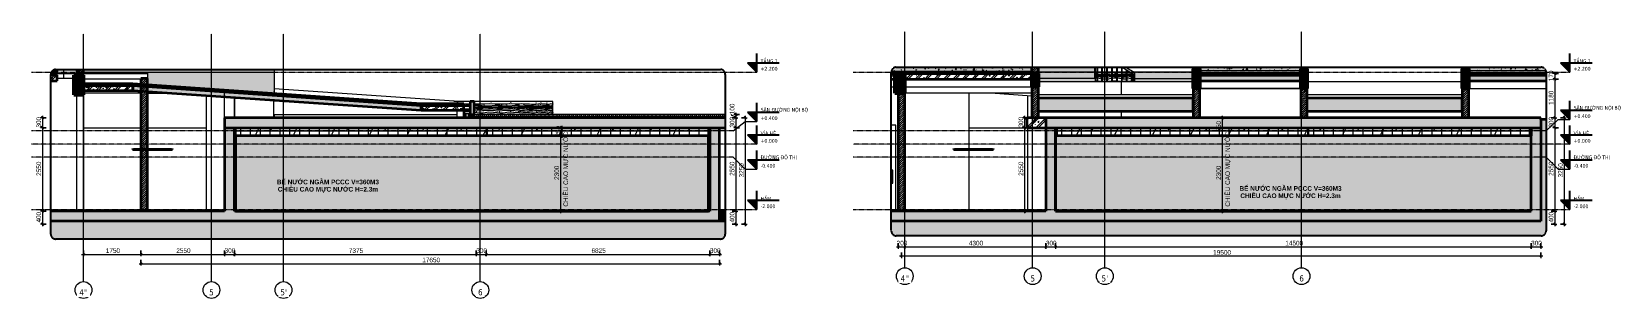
# Model space of a CAD drawing. Header units: millimetres. Extents: x 47270 to 150652, y -4714 to 3585.
# Drawn here: x 47270 to 95480, y -4714 to 3435 of the extents above; entities that cross this region are included whole.
import ezdxf

# ---------------------------------------------------------------- set-up
doc = ezdxf.new("R2010")
doc.units = ezdxf.units.MM
for name, pattern in [('Centre', [31.75, 6.35, -4.7625, 15.875, -4.7625]), ('Grid Line', [22.225, 12.7, -3.175, 3.175, -3.175]), ('Hidden', [7.14375, 4.7625, -2.38125])]:
    doc.linetypes.add(name, pattern=pattern)
for name, color, linetype, lineweight in [('0-1', 7, 'Continuous', 5), ('0-2', 50, 'Continuous', 5), ('A-ANNO-DIMS', 211, 'Continuous', 9), ('A-ANNO-DIMS-57', 211, 'Continuous', 9), ('A-DETL-GENF', 92, 'Continuous', 18), ('A-DETL-GENF-1', 253, 'Continuous', 18), ('A-DETL-GENF-2', 92, 'Hidden', 25), ('A-DETL-MEDM', 33, 'Continuous', 35), ('A-DOOR', 31, 'Continuous', 18), ('A-FLOR', 192, 'Continuous', 18), ('A-FLOR-1', 250, 'Continuous', 18), ('A-FLOR-FNSH-1', 7, 'Continuous', 35), ('A-FLOR-FNSH-2', 250, 'Continuous', 18), ('A-FLOR-HRAL', 11, 'Continuous', 18), ('A-FLOR-HRAL-1', 250, 'Continuous', 18), ('A-FLOR-HRAL-2', 90, 'Continuous', 25), ('A-FLOR-LEVL', 51, 'Continuous', 9), ('A-FLOR-LEVL-1', 51, 'Continuous', 25), ('A-FLOR-LEVL-2', 51, 'Centre', 9), ('A-FLOR-MCUT', 51, 'Continuous', 18), ('A-FLOR-PATT-1', 253, 'Continuous', 18), ('A-FLOR-PATT-2', 8, 'Continuous', 18), ('A-WALL', 113, 'Continuous', 18), ('A-WALL-1', 7, 'Continuous', 35), ('A-WALL-FNSH-1', 250, 'Continuous', 18), ('A-WALL-PATT', 111, 'Continuous', 18), ('A-WALL-PATT-1', 254, 'Continuous', 5), ('A-WALL-PATT-2', 255, 'Continuous', 18), ('A-WALL-PATT-3', 250, 'Continuous', 18), ('E-LITE-EQPM', 33, 'Continuous', 18), ('G-ANNO-TEXT-1', 7, 'Continuous', 9), ('I-WALL', 2, 'Continuous', 18), ('I-WALL-1', 250, 'Continuous', 18), ('M-EQPM-1', 250, 'Continuous', 18), ('S-BEAM-1', 9, 'Continuous', 5), ('S-BEAM-2', 10, 'Continuous', 50), ('S-BEAM-3', 250, 'Continuous', 18), ('S-COLS-1', 250, 'Continuous', 18), ('S-FNDN-1', 9, 'Continuous', 5), ('S-FNDN-2', 7, 'Continuous', 35), ('S-GRID-1', 1, 'Grid Line', 9), ('S-GRID-IDEN', 1, 'Continuous', 9)]:
    doc.layers.add(name, color=color, linetype=linetype, lineweight=lineweight)
doc.styles.add('Arial_B', font='arialbd.ttf', dxfattribs={"width": 0.95, "height": 142.5})
doc.styles.add('Tahoma_B', font='tahomabd.ttf', dxfattribs={"width": 0.85, "height": 114})
doc.styles.add('Tahoma_B_1', font='tahomabd.ttf', dxfattribs={"height": 185.25})
doc.styles.add('UTM Avo', font='', dxfattribs={"width": 0.9, "height": 142.5})
doc.styles.get('UTM Avo').set_extended_font_data('UTM Avo')
doc.dimstyles.new('1_Dim_chi_tiet_2_5', dxfattribs={"dimscale": 304.8, "dimtxt": 142.400385, "dimasz": 0.224409, "dimexe": 0.187008, "dimexo": 0.0625, "dimgap": 0.018701, "dimtad": 1, "dimdec": 0, "dimrnd": 5, "dimzin": 0, "dimdsep": 46, "dimtxsty": 'UTM Avo', "dimblk1": 'OBLIQUE', "dimblk2": 'OBLIQUE', "dimsah": 1, "dimcen": 0.09, "dimdle": 0.187008, "dimazin": 0, "dimtfac": 1, "dimtdec": 4, "dimtix": 1, "dimtmove": 0, "dimatfit": 3, "dimfxl": 0.374016, "dimfxlon": 1, "dimtvp": 1, "dimtolj": 1, "dimtzin": 0, "dimarcsym": 2})
doc.dimstyles.new('1_Dim_chi_tiet_2_5_1', dxfattribs={"dimscale": 304.8, "dimtxt": 142.400385, "dimasz": 0.224409, "dimexe": 0.187008, "dimexo": 0.0625, "dimgap": 0.018701, "dimtad": 1, "dimdec": 0, "dimrnd": 5, "dimzin": 0, "dimdsep": 46, "dimtxsty": 'UTM Avo', "dimblk1": 'OBLIQUE', "dimblk2": 'OBLIQUE', "dimsah": 1, "dimcen": 0.09, "dimdle": 0.187008, "dimazin": 0, "dimtfac": 1, "dimtdec": 4, "dimtix": 1, "dimtmove": 1, "dimatfit": 3, "dimfxl": 0.374016, "dimfxlon": 1, "dimtvp": 1, "dimtolj": 1, "dimtzin": 0, "dimarcsym": 2})
pattern_1 = [(50, (58514, 15225), (415.38, -36.341), [43.434, -477.774]), (355, (58514, 15225), (-80.354, 435.61), [34.747, -382.219]), (100.451, (58548.6, 15221.97), (335.029, 399.266), [36.913, -406.045]), (46.184, (58514, 15340.8), (618.06, -95.857), [65.151, -716.661]), (96.636, (58565.5, 15332.84), (541.278, 564.135), [55.37, -609.068]), (351.184, (58514, 15340.8), (541.283, 564.13), [52.121, -573.329]), (21, (58571.9, 15311.87), (345.681, -233.165), [43.434, -477.774]), (326, (58571.9, 15311.87), (140.909, 419.949), [34.747, -382.219]), (71.451, (58600.7, 15292.44), (486.591, 186.781), [36.913, -406.045]), (37.5, (58513.99, 15225), (7.0419, 192.7853), [3.822, -373.764, 3.822, -384.188, -383.667]), (37.5, (58513.99, 15225), (7.0419, 192.7853), [-765.597, 3.822, -379.845]), (7.5, (58513.99, 15225), (152.3487, 228.4116), [3.822, -217.402, 3.822, -365.077, -146.228]), (7.5, (58513.99, 15225), (152.3487, 228.4116), [-590.123, 3.822, -142.406]), (327.5, (58384.84, 15225), (309.1468, -13.0621), [3.822, -140.958, 3.822, -447.891, -599.389]), (327.5, (58384.84, 15225), (309.1468, -13.0621), [-596.494, 3.822, -595.567]), (317.5, (58326.93, 15225), (337.7343, 57.9728), [3.822, -184.392, 3.822, -296.162, -425.653]), (317.5, (58326.93, 15225), (337.7343, 57.9728), [-488.198, 3.822, -421.831]), (45, (58513.99, 15225), (-143.3249, 143.3249), []), (45, (58513.99, 15442.17), (-143.3249, 143.3249), [])]
pattern_2 = [(45, (58513.985, 15225), (-32.24407, 32.24407), [])]
pattern_3 = [(45, (58513.985, 15225), (-60.45763, 60.45763), []), (135, (58513.985, 15225), (-60.45763, -60.45763), [])]
pattern_4 = [(0, (58513.985, 15225), (231.648, 57.912), [19.111, -154.625, 19.111, -1081.217]), (0, (58513.985, 15225), (231.648, 57.912), [-192.847, -154.625, 19.111, -328.361, -579.12]), (0, (58513.985, 15225), (231.648, 57.912), [-694.944, 19.111, -154.625, 19.111, -386.273]), (0, (58513.985, 15225), (231.648, 57.912), [-887.791, -96.713, 19.111, -270.449]), (120, (58600.853, 15253.956), (-165.97726, 171.65705), [19.111, -154.625, 19.111, -1081.217]), (120, (58600.853, 15253.956), (-165.97726, 171.65705), [-192.847, -154.625, 19.111, -328.361, -579.12]), (120, (58600.853, 15253.956), (-165.97726, 171.65705), [-694.944, 19.111, -154.625, 19.111, -386.273]), (120, (58600.853, 15253.956), (-165.97726, 171.65705), [-887.791, -96.713, 19.111, -270.449]), (240, (58629.81, 15369.78), (-65.67074, -229.56905), [19.111, -154.625, 19.111, -1081.217]), (240, (58629.81, 15369.78), (-65.67074, -229.56905), [-192.847, -154.625, 19.111, -328.361, -579.12]), (240, (58629.81, 15369.78), (-65.67074, -229.56905), [-694.944, 19.111, -154.625, 19.111, -386.273]), (240, (58629.81, 15369.78), (-65.67074, -229.56905), [-887.791, -96.713, 19.111, -270.449])]
pattern_5 = [(50, (58514, 15225), (415.38, -36.341), [43.434, -477.774]), (355, (58514, 15225), (-80.354, 435.61), [34.747, -382.219]), (100.451, (58548.6, 15221.97), (335.029, 399.266), [36.913, -406.045]), (46.184, (58514, 15340.8), (618.06, -95.857), [65.15, -716.66]), (96.636, (58565.5, 15332.84), (541.278, 564.135), [55.37, -609.068]), (351.184, (58514, 15340.8), (541.283, 564.13), [52.12, -573.33]), (21, (58571.9, 15311.87), (345.681, -233.165), [43.434, -477.774]), (326, (58571.9, 15311.87), (140.909, 419.949), [34.747, -382.219]), (71.451, (58600.7, 15292.44), (486.591, 186.781), [36.913, -406.045]), (37.5, (58513.99, 15225), (7.042, 192.7853), [19.111, -358.475, 19.111, -368.899, -383.667]), (37.5, (58513.99, 15225), (7.042, 192.7853), [-765.597, 19.111, -364.556]), (7.5, (58513.99, 15225), (152.3487, 228.4116), [19.111, -202.113, 19.111, -349.788, -146.228]), (7.5, (58513.99, 15225), (152.3487, 228.4116), [-590.123, 19.111, -127.117]), (327.5, (58384.84, 15225), (309.1468, -13.0621), [19.111, -125.669, 19.111, -432.603, -599.389]), (327.5, (58384.84, 15225), (309.1468, -13.0621), [-596.494, 19.111, -580.278]), (317.5, (58326.93, 15225), (337.7343, 57.9728), [19.111, -169.103, 19.111, -280.873, -425.653]), (317.5, (58326.93, 15225), (337.7343, 57.9728), [-488.198, 19.111, -406.542])]
pattern_6 = [(37.5, (58513.985, 15225), (-1.82368, 55.79332), [1.911, -42.102, 1.911, -47.314, -47.053]), (37.5, (58513.985, 15225), (-1.82368, 55.79332), [-93.238, 1.911, -45.142]), (7.5, (58513.985, 15225), (51.24607, 81.71806), [1.911, -21.833, 1.911, -37.759, -15.202]), (7.5, (58513.985, 15225), (51.24607, 81.71806), [-63.414, 1.911, -13.291]), (327.5, (58478.37, 15225), (90.17286, 0.16381), [1.911, -12.567, 1.911, -50.21, -68.047]), (327.5, (58478.37, 15225), (90.17286, 0.16381), [-66.599, 1.911, -66.136]), (317.5, (58478.37, 15225), (87.04516, 25.41396), [1.911, -5.328, 1.911, -32.257, -39.091]), (317.5, (58478.37, 15225), (87.04516, 25.41396), [-41.407, 1.911, -37.18])]
pattern_7 = [(63.435, (59874.6, 15304.3), (-0.001, 1158.241), [404.67, -2185.23]), (63.435, (58716.35, 15304.3), (-0.001, 1158.241), [404.67, -2185.23]), (63.435, (60429.04, 15528.06), (-0.001, 1158.241), [404.67, -2185.23]), (63.435, (59270.8, 15528.06), (-0.001, 1158.241), [404.67, -2185.23]), (63.435, (60345.1, 15449.1), (-0.001, 1158.241), [404.67, -2185.23]), (63.435, (59186.9, 15449.1), (-0.001, 1158.241), [404.67, -2185.23]), (63.435, (60259.6, 15901.45), (-0.001, 1158.241), [196.69, -2393.21]), (63.435, (59101.34, 15901.45), (-0.001, 1158.241), [196.69, -2393.213]), (63.435, (60203.63, 15831.44), (-0.001, 1158.241), [404.67, -2185.23]), (63.435, (59045.4, 15831.44), (-0.001, 1158.241), [404.67, -2185.23]), (63.435, (60213.5, 15881.7), (-0.001, 1158.241), [404.67, -2185.23]), (63.435, (59055.26, 15881.7), (-0.001, 1158.241), [404.67, -2185.23]), (63.435, (59746.2, 15661.2), (-0.001, 1158.241), [404.67, -2185.23]), (63.435, (58587.97, 15661.2), (-0.001, 1158.241), [404.67, -2185.23]), (63.435, (59756.1, 15720.43), (-0.001, 1158.241), [404.67, -2185.23]), (63.435, (58597.84, 15720.43), (-0.001, 1158.241), [404.67, -2185.23]), (63.435, (59758.74, 15763.15), (-0.001, 1158.241), [404.67, -2185.23]), (63.435, (58600.5, 15763.15), (-0.001, 1158.241), [404.67, -2185.23])]
pattern_8 = [(0, (61147.56, -2000), (0, 300), []), (90, (61147.56, -2000), (-300, 2e-14), [])]
pattern_9 = [(0, (58513.99, 15225), (463.296, 115.824), [19.111, -328.361, 19.111, -2181.545]), (0, (58513.99, 15225), (463.296, 115.824), [-366.583, -328.361, 19.111, -675.833, -1158.24]), (0, (58513.99, 15225), (463.296, 115.824), [-1389.888, 19.111, -328.361, 19.111, -791.657]), (0, (58513.99, 15225), (463.296, 115.824), [-1756.471, -212.537, 19.111, -560.009]), (120, (58687.72, 15282.91), (-331.9545, 343.3141), [19.111, -328.361, -2200.656]), (120, (58687.72, 15282.91), (-331.9545, 343.3141), [-347.472, 19.111, -328.361, -1853.184]), (120, (58687.72, 15282.91), (-331.9545, 343.3141), [-694.944, 19.111, -675.833, -1158.24]), (120, (58687.72, 15282.91), (-331.9545, 343.3141), [-1389.888, 19.111, -328.361, -810.768]), (120, (58687.72, 15282.91), (-331.9545, 343.3141), [-1737.36, 19.111, -212.537, -579.12]), (120, (58687.72, 15282.91), (-331.9545, 343.3141), [-1969.008, 19.111, -560.009]), (240, (58745.63, 15514.56), (-131.3415, -459.1381), [19.111, -328.361, -2200.656]), (240, (58745.63, 15514.56), (-131.3415, -459.1381), [-347.472, 19.111, -328.361, -1853.184]), (240, (58745.63, 15514.56), (-131.3415, -459.1381), [-694.944, 19.111, -675.833, -1158.24]), (240, (58745.63, 15514.56), (-131.3415, -459.1381), [-1389.888, 19.111, -328.361, -810.768]), (240, (58745.63, 15514.56), (-131.3415, -459.1381), [-1737.36, 19.111, -212.537, -579.12]), (240, (58745.63, 15514.56), (-131.3415, -459.1381), [-1969.008, 19.111, -560.009])]
pattern_10 = [(45, (58513.985, 15225), (-30.22881, 30.22881), [])]
pattern_11 = [(45, (83560.068, 15225), (-32.24407, 32.24407), [])]
pattern_12 = [(63.435, (84920.67, 15304.3), (-0.001, 1158.24), [404.67, -2185.23]), (63.435, (83762.43, 15304.3), (-0.001, 1158.24), [404.67, -2185.23]), (63.435, (85475.1, 15528.06), (-0.001, 1158.24), [404.67, -2185.23]), (63.435, (84316.9, 15528.06), (-0.001, 1158.24), [404.67, -2185.23]), (63.435, (85391.2, 15449.1), (-0.001, 1158.24), [404.67, -2185.23]), (63.435, (84232.96, 15449.1), (-0.001, 1158.24), [404.67, -2185.23]), (63.435, (85305.66, 15901.45), (-0.001, 1158.24), [196.69, -2393.21]), (63.435, (84147.4, 15901.45), (-0.001, 1158.24), [196.69, -2393.21]), (63.435, (85249.7, 15831.44), (-0.001, 1158.24), [404.67, -2185.23]), (63.435, (84091.47, 15831.44), (-0.001, 1158.24), [404.67, -2185.23]), (63.435, (85259.6, 15881.7), (-0.001, 1158.24), [404.67, -2185.23]), (63.435, (84101.35, 15881.7), (-0.001, 1158.24), [404.67, -2185.23]), (63.435, (84792.3, 15661.2), (-0.001, 1158.24), [404.67, -2185.23]), (63.435, (83634.05, 15661.2), (-0.001, 1158.24), [404.67, -2185.23]), (63.435, (84802.17, 15720.43), (-0.001, 1158.24), [404.67, -2185.23]), (63.435, (83643.93, 15720.43), (-0.001, 1158.24), [404.67, -2185.23]), (63.435, (84804.8, 15763.15), (-0.001, 1158.24), [404.67, -2185.23]), (63.435, (83646.6, 15763.15), (-0.001, 1158.24), [404.67, -2185.23])]
pattern_13 = [(0, (86193.65, -2000), (0, 300), []), (90, (86193.65, -2000), (-300, 2e-14), [])]
pattern_14 = [(0, (83560.07, 15225), (231.648, 57.912), [19.111, -154.625, 19.111, -1081.217]), (0, (83560.07, 15225), (231.648, 57.912), [-192.847, -154.625, 19.111, -328.361, -579.12]), (0, (83560.07, 15225), (231.648, 57.912), [-694.944, 19.111, -154.625, 19.111, -386.273]), (0, (83560.07, 15225), (231.648, 57.912), [-887.791, -96.713, 19.111, -270.449]), (120, (83646.936, 15253.956), (-165.97726, 171.65705), [19.111, -154.625, 19.111, -1081.217]), (120, (83646.936, 15253.956), (-165.97726, 171.65705), [-192.847, -154.625, 19.111, -328.361, -579.12]), (120, (83646.936, 15253.956), (-165.97726, 171.65705), [-694.944, 19.111, -154.625, 19.111, -386.273]), (120, (83646.936, 15253.956), (-165.97726, 171.65705), [-887.791, -96.713, 19.111, -270.449]), (240, (83675.89, 15369.78), (-65.67074, -229.56905), [19.111, -154.625, 19.111, -1081.217]), (240, (83675.89, 15369.78), (-65.67074, -229.56905), [-192.847, -154.625, 19.111, -328.361, -579.12]), (240, (83675.89, 15369.78), (-65.67074, -229.56905), [-694.944, 19.111, -154.625, 19.111, -386.273]), (240, (83675.89, 15369.78), (-65.67074, -229.56905), [-887.791, -96.713, 19.111, -270.449])]
pattern_15 = [(0, (83560.07, 15225), (463.296, 115.824), [19.111, -328.361, 19.111, -2181.545]), (0, (83560.07, 15225), (463.296, 115.824), [-366.583, -328.361, 19.111, -675.833, -1158.24]), (0, (83560.07, 15225), (463.296, 115.824), [-1389.888, 19.111, -328.361, 19.111, -791.657]), (0, (83560.07, 15225), (463.296, 115.824), [-1756.471, -212.537, 19.111, -560.009]), (120, (83733.8, 15282.91), (-331.9545, 343.3141), [19.111, -328.361, -2200.656]), (120, (83733.8, 15282.91), (-331.9545, 343.3141), [-347.472, 19.111, -328.361, -1853.184]), (120, (83733.8, 15282.91), (-331.9545, 343.3141), [-694.944, 19.111, -675.833, -1158.24]), (120, (83733.8, 15282.91), (-331.9545, 343.3141), [-1389.888, 19.111, -328.361, -810.768]), (120, (83733.8, 15282.91), (-331.9545, 343.3141), [-1737.36, 19.111, -212.537, -579.12]), (120, (83733.8, 15282.91), (-331.9545, 343.3141), [-1969.008, 19.111, -560.009]), (240, (83791.72, 15514.56), (-131.3415, -459.1381), [19.111, -328.361, -2200.656]), (240, (83791.72, 15514.56), (-131.3415, -459.1381), [-347.472, 19.111, -328.361, -1853.184]), (240, (83791.72, 15514.56), (-131.3415, -459.1381), [-694.944, 19.111, -675.833, -1158.24]), (240, (83791.72, 15514.56), (-131.3415, -459.1381), [-1389.888, 19.111, -328.361, -810.768]), (240, (83791.72, 15514.56), (-131.3415, -459.1381), [-1737.36, 19.111, -212.537, -579.12]), (240, (83791.72, 15514.56), (-131.3415, -459.1381), [-1969.008, 19.111, -560.009])]
pattern_16 = [(349.695, (81092.695, 869.39), (3657.5982, -609.61), [68.155, -6747.38]), (0, (81159.75, 857.2), (609.6, 609.6), [67.06, -542.54]), (18.435, (81226.8, 857.2), (1219.2, 609.602), [57.83, -1869.89]), (172.875, (81281.67, 875.49), (4267.1994, -609.599), [49.15, -4865.604]), (174.806, (81232.9, 881.584), (6096.004, -609.5547), [67.333, -6665.92]), (194.036, (81165.85, 887.68), (-1828.802, -609.592), [75.4, -2438.04]), (9.462, (81141.46, 869.39), (3048.005, 609.5835), [37.08, -3670.97]), (353.66, (81178.04, 875.49), (-4876.8008, 609.5835), [55.2, -5464.96]), (185.711, (81232.9, 869.39), (-5486.3951, -609.6394), [61.264, -6065.14]), (168.69, (81171.94, 863.3), (2438.4, -609.6026), [31.084, -3077.28]), (354.806, (81037.83, 863.296), (-6096.004, 609.5547), [67.333, -6665.92]), (348.69, (81104.89, 857.2), (-2438.4, 609.6026), [62.17, -3046.194]), (0, (81165.85, 845), (609.6, 609.6), [73.15, -536.45]), (20.556, (81239, 845.01), (3048, 1219.197), [52.084, -5156.34]), (3.814, (81287.767, 863.296), (8534.40115, 609.5889), [91.643, -9072.654]), (354.806, (81379.207, 869.39), (-6096.004, 609.5547), [67.333, -6665.92]), (0, (81446.26, 863.3), (609.6, 609.6), [67.06, -542.54]), (5.194, (80903.72, 863.296), (6096.004, 609.5547), [67.333, -6665.92]), (354.806, (80970.775, 869.39), (-6096.004, 609.5547), [67.333, -6665.92]), (0, (80903.7, 875.5), (609.6, 609.6), [36.58, -573.02]), (5.194, (80940.295, 875.49), (6096.004, 609.5547), [67.333, -6665.92]), (0, (81007.35, 881.6), (609.6, 609.6), [60.96, -548.64]), (10.305, (81068.31, 881.584), (-3657.5982, -609.61), [68.155, -6747.38]), (5.194, (81135.367, 893.776), (6096.004, 609.5547), [67.333, -6665.92]), (354.806, (81202.42, 899.87), (-6096.004, 609.5547), [67.333, -6665.92]), (354.806, (81269.48, 893.776), (-6096.004, 609.5547), [67.333, -6665.92]), (351.87, (81336.535, 887.68), (-3657.6004, 609.593), [86.21, -4224.31]), (0, (81421.9, 875.5), (609.6, 609.6), [91.44, -518.16]), (347.471, (81397.495, 509.73), (3047.9989, -609.6108), [56.2, -5564.033]), (354.289, (81452.36, 497.536), (-5486.3951, 609.6394), [61.264, -6065.14]), (8.13, (81397.495, 509.73), (3657.6004, 609.593), [43.105, -4267.42]), (9.462, (81440.17, 515.82), (3048.005, 609.5835), [74.16, -3633.89]), (0, (80903.7, 528), (609.6, 609.6), [73.15, -536.45]), (350.538, (80976.87, 528.02), (-3048.005, 609.5835), [37.08, -3670.97]), (201.801, (81013.45, 521.92), (1828.8045, 609.587), [32.83, -3249.97]), (192.995, (80982.967, 509.73), (5486.3931, 1219.2375), [81.33, -8051.747]), (352.875, (81464.55, 509.73), (-4267.1994, 609.599), [49.15, -4865.604]), (7.125, (81464.55, 509.73), (4267.1994, 609.599), [49.15, -4865.604]), (0, (80903.7, 515.8), (609.6, 609.6), [48.77, -560.83]), (194.036, (80952.49, 515.82), (-1828.802, -609.592), [50.27, -2463.18]), (356.633, (81037.83, 534.112), (-9753.5944, 609.6919), [103.81, -10277.302]), (357.709, (81141.463, 528.016), (-14630.39665, 609.6991), [152.522, -15099.665]), (3.18, (81293.863, 521.92), (10363.1983, 609.6312), [109.897, -10879.823]), (9.462, (81403.59, 528.02), (3048.005, 609.5835), [111.24, -3596.81]), (10.305, (80903.72, 473.15), (-3657.5982, -609.61), [68.155, -6747.38]), (15.945, (80970.775, 485.34), (-2438.4042, -609.583), [88.76, -4349.196]), (0, (81056.1, 509.7), (609.6, 609.6), [79.25, -530.35]), (351.87, (81135.37, 509.73), (-3657.6004, 609.593), [86.21, -4224.31]), (3.576, (81220.71, 497.536), (9144.00297, 609.5468), [97.726, -9674.906]), (351.254, (81318.247, 503.63), (4267.201, -609.5878), [80.18, -7937.856]), (345.964, (81397.5, 491.44), (-1828.802, 609.592), [75.4, -2438.04]), (0, (81470.65, 473.15), (609.6, 609.6), [42.67, -566.93]), (174.806, (81037.83, 534.11), (6096.004, -609.5547), [134.665, -6598.587]), (355.236, (80903.72, 570.69), (-6705.5965, 609.6414), [146.81, -7193.745]), (0, (81050, 558.5), (609.6, 609.6), [140.21, -469.39]), (4.086, (81190.23, 558.496), (7924.795, 609.6527), [171.123, -8385.02]), (0, (81360.9, 570.7), (609.6, 609.6), [152.4, -457.2]), (7.125, (80903.72, 442.67), (4267.1994, 609.599), [147.443, -4767.31]), (6.34, (81050.02, 460.96), (4876.8008, 609.5835), [110.403, -5409.76]), (357.51, (81159.75, 473.152), (-13411.19697, 609.7044), [140.34, -13893.706]), (353.48, (81299.959, 467.056), (-15849.59217, 1828.85517), [214.749, -21260.135]), (3.013, (80903.72, 838.912), (10972.79715, 609.6408), [115.984, -11482.446]), (351.87, (81019.54, 845.01), (-3657.6004, 609.593), [129.316, -4181.21]), (357.614, (81147.559, 826.72), (-14020.79943, 609.61372), [146.43, -14496.664]), (10.62, (81293.863, 820.624), (-6705.59246, -1219.2397), [99.236, -9824.334]), (0, (81391.4, 838.9), (609.6, 609.6), [121.92, -487.68]), (356.82, (80903.72, 912.064), (-10363.1983, 609.6312), [109.897, -10879.823]), (6.009, (81013.447, 905.968), (-6095.999, -609.5992), [116.464, -11529.93]), (6.71, (81129.27, 918.16), (-5486.39734, -609.6157), [104.346, -10330.325]), (354.289, (81232.9, 930.35), (-5486.3951, 609.6394), [122.53, -6003.877]), (347.905, (81354.823, 918.16), (-5486.3949, 1219.22295), [87.28, -8640.862]), (9.462, (81440.17, 899.87), (3048.005, 609.5835), [74.16, -3633.89]), (3.814, (80903.72, 796.24), (8534.40115, 609.5889), [91.643, -9072.654]), (347.196, (80995.159, 802.336), (-7924.80896, 1828.76326), [137.532, -13615.67]), (0, (81129.3, 771.86), (609.6, 609.6), [152.4, -457.2]), (5.44, (81281.67, 771.856), (-6705.6025, -609.56085), [128.595, -12730.932]), (6.71, (81409.687, 784.048), (-5486.39734, -609.61573), [104.346, -10330.325]), (0, (80903.7, 954.74), (609.6, 609.6), [103.63, -505.97]), (8.13, (81007.35, 954.74), (3657.6004, 609.593), [172.42, -4138.1]), (357.614, (81178.039, 979.12), (-14020.79943, 609.61372), [146.43, -14496.664]), (354.472, (81324.343, 973.024), (12801.59101, -1219.3029), [189.859, -18796.025]), (6.843, (80903.719, 400), (-10363.19504, -1219.24128), [153.494, -15195.842]), (0, (81056.1, 418.3), (609.6, 609.6), [170.69, -438.91]), (356.348, (81226.807, 418.288), (-18897.60496, 1219.126665), [287.095, -28422.422]), (0, (80903.7, 613.36), (609.6, 609.6), [146.3, -463.3]), (4.764, (81050.02, 613.36), (6705.5965, 609.6414), [146.81, -7193.745]), (358.152, (81196.327, 625.552), (-18287.99624, 609.72412), [189.074, -18718.355]), (357.274, (81385.303, 619.456), (-12192.00424, 609.53415), [128.16, -12687.945]), (354.806, (80903.72, 710.896), (-6096.004, 609.5547), [134.665, -6598.587]), (0, (81037.83, 698.7), (609.6, 609.6), [195.07, -414.53]), (1.909, (81232.903, 698.704), (17678.40105, 609.55323), [182.982, -18115.176]), (3.576, (81415.783, 704.8), (9144.00297, 609.5468), [97.726, -9674.906])]
pattern_17 = [(50, (83560.07, 15225), (415.38, -36.341), [43.434, -477.774]), (355, (83560.07, 15225), (-80.354, 435.61), [34.747, -382.219]), (100.451, (83594.7, 15221.97), (335.029, 399.266), [36.913, -406.045]), (46.184, (83560.07, 15340.8), (618.06, -95.857), [65.151, -716.661]), (96.636, (83611.6, 15332.84), (541.278, 564.135), [55.37, -609.068]), (351.184, (83560.07, 15340.8), (541.283, 564.13), [52.121, -573.329]), (21, (83617.98, 15311.87), (345.681, -233.165), [43.434, -477.774]), (326, (83618, 15311.87), (140.909, 419.949), [34.747, -382.219]), (71.451, (83646.8, 15292.44), (486.591, 186.781), [36.913, -406.045]), (37.5, (83560.07, 15225), (7.0419, 192.7853), [3.822, -373.764, 3.822, -384.188, -383.667]), (37.5, (83560.07, 15225), (7.0419, 192.7853), [-765.597, 3.822, -379.845]), (7.5, (83560.07, 15225), (152.3487, 228.4116), [3.822, -217.402, 3.822, -365.077, -146.228]), (7.5, (83560.07, 15225), (152.3487, 228.4116), [-590.123, 3.822, -142.406]), (327.5, (83430.92, 15225), (309.1468, -13.0621), [3.822, -140.958, 3.822, -447.891, -599.389]), (327.5, (83430.92, 15225), (309.1468, -13.0621), [-596.494, 3.822, -595.567]), (317.5, (83373, 15225), (337.7343, 57.9728), [3.822, -184.392, 3.822, -296.162, -425.653]), (317.5, (83373, 15225), (337.7343, 57.9728), [-488.198, 3.822, -421.831]), (45, (83560.07, 15225), (-143.3249, 143.3249), []), (45, (83560.07, 15442.17), (-143.3249, 143.3249), [])]

msp = doc.modelspace()

# ---------------------------------------------------------------- texts
at = {"layer": 'A-FLOR-LEVL', "char_height": 114, "line_spacing_factor": 0.996129, "style": 'Tahoma_B'}
for s, insert, width, attachment_point in [('\\pt581.4,1162.8,1744.2,2325.6,2907,3488.4,4069.8,4651.2,5232.6,5814,6395.4,6976.8,7558.2,8139.6,8721,9302.4,9883.8,10465.2,11046.6,11628,12209.4,12790.8,13372.2,13953.6,14535,15116.4,15697.8,16279.2,16860.6,17442,18023.4,18604.8;TẦNG 1', (69503.3, 2470.4), 515.992, 7), ('\\pt581.4,1162.8,1744.2,2325.6,2907,3488.4,4069.8,4651.2,5232.6,5814,6395.4,6976.8,7558.2,8139.6,8721,9302.4,9883.8,10465.2,11046.6,11628,12209.4,12790.8,13372.2,13953.6,14535,15116.4,15697.8,16279.2,16860.6,17442,18023.4,18604.8;TẦNG 1', (94298.4, 2470.4), 515.992, 7), ('\\pt242.25,484.5,726.75,969,1211.25,1453.5,1695.75,1938,2180.25,2422.5,2664.75,2907,3149.25,3391.5,3633.75,3876,4118.25,4360.5,4602.75,4845,5087.25,5329.5,5571.75,5814,6056.25,6298.5,6540.75,6783,7025.25,7267.5,7509.75,7752;+2.200', (69503.3, 2356.8), 503.395, 1), ('\\pt242.25,484.5,726.75,969,1211.25,1453.5,1695.75,1938,2180.25,2422.5,2664.75,2907,3149.25,3391.5,3633.75,3876,4118.25,4360.5,4602.75,4845,5087.25,5329.5,5571.75,5814,6056.25,6298.5,6540.75,6783,7025.25,7267.5,7509.75,7752;+2.200', (94298.4, 2356.8), 503.395, 1), ('\\pt581.4,1162.8,1744.2,2325.6,2907,3488.4,4069.8,4651.2,5232.6,5814,6395.4,6976.8,7558.2,8139.6,8721,9302.4,9883.8,10465.2,11046.6,11628,12209.4,12790.8,13372.2,13953.6,14535,15116.4,15697.8,16279.2,16860.6,17442,18023.4,18604.8;SÂN ĐƯỜNG NỘI BỘ', (69503.3, 961.7), 1432.666, 7), ('\\pt581.4,1162.8,1744.2,2325.6,2907,3488.4,4069.8,4651.2,5232.6,5814,6395.4,6976.8,7558.2,8139.6,8721,9302.4,9883.8,10465.2,11046.6,11628,12209.4,12790.8,13372.2,13953.6,14535,15116.4,15697.8,16279.2,16860.6,17442,18023.4,18604.8;SÂN ĐƯỜNG NỘI BỘ', (94298.4, 1021.7), 1432.666, 7), ('\\pt242.25,484.5,726.75,969,1211.25,1453.5,1695.75,1938,2180.25,2422.5,2664.75,2907,3149.25,3391.5,3633.75,3876,4118.25,4360.5,4602.75,4845,5087.25,5329.5,5571.75,5814,6056.25,6298.5,6540.75,6783,7025.25,7267.5,7509.75,7752;+0.400', (69503.3, 848.2), 503.395, 1), ('\\pt242.25,484.5,726.75,969,1211.25,1453.5,1695.75,1938,2180.25,2422.5,2664.75,2907,3149.25,3391.5,3633.75,3876,4118.25,4360.5,4602.75,4845,5087.25,5329.5,5571.75,5814,6056.25,6298.5,6540.75,6783,7025.25,7267.5,7509.75,7752;+0.400', (94298.4, 908.2), 503.395, 1), ('\\pt581.4,1162.8,1744.2,2325.6,2907,3488.4,4069.8,4651.2,5232.6,5814,6395.4,6976.8,7558.2,8139.6,8721,9302.4,9883.8,10465.2,11046.6,11628,12209.4,12790.8,13372.2,13953.6,14535,15116.4,15697.8,16279.2,16860.6,17442,18023.4,18604.8;VỈA HÈ', (69503.3, 270.4), 487.407, 7), ('\\pt242.25,484.5,726.75,969,1211.25,1453.5,1695.75,1938,2180.25,2422.5,2664.75,2907,3149.25,3391.5,3633.75,3876,4118.25,4360.5,4602.75,4845,5087.25,5329.5,5571.75,5814,6056.25,6298.5,6540.75,6783,7025.25,7267.5,7509.75,7752;+0.000', (69503.3, 156.8), 503.395, 1), ('\\pt581.4,1162.8,1744.2,2325.6,2907,3488.4,4069.8,4651.2,5232.6,5814,6395.4,6976.8,7558.2,8139.6,8721,9302.4,9883.8,10465.2,11046.6,11628,12209.4,12790.8,13372.2,13953.6,14535,15116.4,15697.8,16279.2,16860.6,17442,18023.4,18604.8;VỈA HÈ', (94298.4, 270.4), 487.407, 7), ('\\pt242.25,484.5,726.75,969,1211.25,1453.5,1695.75,1938,2180.25,2422.5,2664.75,2907,3149.25,3391.5,3633.75,3876,4118.25,4360.5,4602.75,4845,5087.25,5329.5,5571.75,5814,6056.25,6298.5,6540.75,6783,7025.25,7267.5,7509.75,7752;+0.000', (94298.4, 156.8), 503.395, 1), ('\\pt581.4,1162.8,1744.2,2325.6,2907,3488.4,4069.8,4651.2,5232.6,5814,6395.4,6976.8,7558.2,8139.6,8721,9302.4,9883.8,10465.2,11046.6,11628,12209.4,12790.8,13372.2,13953.6,14535,15116.4,15697.8,16279.2,16860.6,17442,18023.4,18604.8;ĐƯỜNG ĐÔ THỊ', (69503.3, -491.6), 1093.032, 7), ('\\pt581.4,1162.8,1744.2,2325.6,2907,3488.4,4069.8,4651.2,5232.6,5814,6395.4,6976.8,7558.2,8139.6,8721,9302.4,9883.8,10465.2,11046.6,11628,12209.4,12790.8,13372.2,13953.6,14535,15116.4,15697.8,16279.2,16860.6,17442,18023.4,18604.8;ĐƯỜNG ĐÔ THỊ', (94298.4, -491.6), 1093.032, 7), ('\\pt242.25,484.5,726.75,969,1211.25,1453.5,1695.75,1938,2180.25,2422.5,2664.75,2907,3149.25,3391.5,3633.75,3876,4118.25,4360.5,4602.75,4845,5087.25,5329.5,5571.75,5814,6056.25,6298.5,6540.75,6783,7025.25,7267.5,7509.75,7752;-0.400', (69503.3, -605.1), 452.038, 1), ('\\pt242.25,484.5,726.75,969,1211.25,1453.5,1695.75,1938,2180.25,2422.5,2664.75,2907,3149.25,3391.5,3633.75,3876,4118.25,4360.5,4602.75,4845,5087.25,5329.5,5571.75,5814,6056.25,6298.5,6540.75,6783,7025.25,7267.5,7509.75,7752;-0.400', (94298.4, -605.1), 452.038, 1), ('\\pt242.25,484.5,726.75,969,1211.25,1453.5,1695.75,1938,2180.25,2422.5,2664.75,2907,3149.25,3391.5,3633.75,3876,4118.25,4360.5,4602.75,4845,5087.25,5329.5,5571.75,5814,6056.25,6298.5,6540.75,6783,7025.25,7267.5,7509.75,7752;-2.000', (69503.3, -1843.2), 452.038, 1), ('\\pt581.4,1162.8,1744.2,2325.6,2907,3488.4,4069.8,4651.2,5232.6,5814,6395.4,6976.8,7558.2,8139.6,8721,9302.4,9883.8,10465.2,11046.6,11628,12209.4,12790.8,13372.2,13953.6,14535,15116.4,15697.8,16279.2,16860.6,17442,18023.4,18604.8;HẦM', (69503.3, -1729.6), 323.646, 7), ('\\pt242.25,484.5,726.75,969,1211.25,1453.5,1695.75,1938,2180.25,2422.5,2664.75,2907,3149.25,3391.5,3633.75,3876,4118.25,4360.5,4602.75,4845,5087.25,5329.5,5571.75,5814,6056.25,6298.5,6540.75,6783,7025.25,7267.5,7509.75,7752;-2.000', (94298.4, -1843.2), 452.038, 1), ('\\pt581.4,1162.8,1744.2,2325.6,2907,3488.4,4069.8,4651.2,5232.6,5814,6395.4,6976.8,7558.2,8139.6,8721,9302.4,9883.8,10465.2,11046.6,11628,12209.4,12790.8,13372.2,13953.6,14535,15116.4,15697.8,16279.2,16860.6,17442,18023.4,18604.8;HẦM', (94298.4, -1729.6), 323.646, 7)]:
    msp.add_mtext(s, dxfattribs=dict(at, insert=insert, width=width, attachment_point=attachment_point))
at = {"layer": 'G-ANNO-TEXT-1', "char_height": 142.5, "width": 3091.423, "attachment_point": 5, "line_spacing_factor": 0.936439, "style": 'Arial_B'}
for insert in [(56307.2, -1287.4), (85663.2, -1486.3)]:
    msp.add_mtext('\\pt649.8,1299.6,1949.4,2599.2,3249,3898.8,4548.6,5198.4,5848.2,6498,7147.8,7797.6,8447.4,9097.2,9747,10396.8,11046.6,11696.4,12346.2,12996,13645.8,14295.6,14945.4,15595.2,16245,16894.8,17544.6,18194.4,18844.2,19494,20143.8,20793.6;BỂ NƯỚC NGẦM PCCC V=360M3\\PCHIỀU CAO MỰC NƯỚC H=2.3m', dxfattribs=dict(at, insert=insert))

# ---------------------------------------------------------------- blocks, each defined once
blk = doc.blocks.new('NCV_TKTC_KET CAU_rvt-1-TKCS_BỂ NƯỚC NGẦM - MẶT CẮT 1')
at = {"layer": 'A-FLOR-PATT-1'}
h = blk.add_hatch(dxfattribs=at)
h.set_pattern_fill('FP_2', color=256, style=0, pattern_type=2)
h.set_pattern_definition(pattern_1)
h.paths.add_polyline_path([(47853, 1930), (48053, 1930), (48053, 2100), (47853, 2100), (47853, 2091)])
h = blk.add_hatch(dxfattribs=at)
h.set_pattern_fill('FP_2', color=256, style=0, pattern_type=2)
h.set_pattern_definition(pattern_1)
h.paths.add_polyline_path([(47853, 1930), (48053, 1930), (48053, 2100), (47853, 2100), (47853, 2091)])
h = blk.add_hatch(dxfattribs=at)
h.set_pattern_fill('FP_2', color=256, style=0, pattern_type=2)
h.set_pattern_definition(pattern_1)
h.paths.add_polyline_path([(48852, 1637), (50352, 1637), (50352, 1787), (48852, 1787)])
h = blk.add_hatch(dxfattribs=at)
h.set_pattern_fill('FP_2', color=256, style=0, pattern_type=2)
h.set_pattern_definition(pattern_1)
h.paths.add_polyline_path([(48852, 1637), (50352, 1637), (50352, 1787), (48852, 1787)])
h = blk.add_hatch(dxfattribs=at)
h.set_pattern_fill('FP_2', color=256, style=0, pattern_type=2)
h.set_pattern_definition(pattern_1)
h.paths.add_polyline_path([(59152, 1031), (59152, 1181), (50352, 1787), (50352, 1637), (58304, 1089)])
h = blk.add_hatch(dxfattribs=at)
h.set_pattern_fill('FP_2', color=256, style=0, pattern_type=2)
h.set_pattern_definition(pattern_1)
h.paths.add_polyline_path([(59152, 1031), (59152, 1181), (50352, 1787), (50352, 1637), (58304, 1089)])
h = blk.add_hatch(dxfattribs=at)
h.set_pattern_fill('FP_2', color=256, style=0, pattern_type=2)
h.set_pattern_definition(pattern_1)
h.paths.add_polyline_path([(60452, 1031), (60452, 1181), (59152, 1181), (59152, 1031)])
h = blk.add_hatch(dxfattribs=at)
h.set_pattern_fill('FP_2', color=256, style=0, pattern_type=2)
h.set_pattern_definition(pattern_1)
h.paths.add_polyline_path([(60452, 1031), (60452, 1181), (59152, 1181), (59152, 1031)])
at = {"layer": 'S-BEAM-1'}
blk.add_hatch(color=256, dxfattribs=at).paths.add_polyline_path([(48853, 1500), (48853, 2100), (48553, 2100), (48553, 1500)])
at = {"layer": 'S-FNDN-1'}
blk.add_hatch(color=256, dxfattribs=at).paths.add_polyline_path([(68253, -2350), (68425, -2350), (68425, -2050), (68253, -2050), (68253, -2225)])
at = {"layer": 'A-FLOR-1'}
for p, q in [((48053, 2150), (48652, 2150)), ((48053, 2100), (48053, 2130)), ((48653, 2150), (48653, 2100)), ((48862, 2150), (50803, 2150)), ((50603, 1980), (48863, 1980))]:
    blk.add_line(p, q, dxfattribs=at)
at = {"layer": 'A-FLOR-FNSH-1'}
for p, q in [((48053, 2100), (47853, 2100)), ((47853, 1930), (48053, 1930)), ((48053, 1930), (48053, 2100)), ((50352, 1787), (48852, 1787)), ((48852, 1787), (48852, 1637)), ((48852, 1637), (50352, 1637)), ((59152, 1181), (50352, 1787)), ((50352, 1787), (50352, 1637)), ((50352, 1637), (50352, 1787)), ((50352, 1637), (59152, 1031)), ((59152, 1031), (59152, 1181)), ((60452, 1181), (59152, 1181)), ((59152, 1181), (59152, 1031)), ((59152, 1031), (60452, 1031)), ((60452, 1031), (60452, 1181))]:
    blk.add_line(p, q, dxfattribs=at)
at = {"layer": 'A-WALL-1'}
blk.add_line((53453, -2050), (53453, 500), dxfattribs=at)
at = {"layer": 'S-BEAM-2'}
for p, q in [((48853, 2100), (48553, 2100)), ((48553, 2100), (48553, 1500)), ((48853, 1500), (48853, 2100)), ((48553, 1500), (48853, 1500))]:
    blk.add_line(p, q, dxfattribs=at)
at = {"layer": 'S-COLS-1'}
for p, q in [((48253, 2000), (48253, 2278)), ((53453, 800), (53453, 1423))]:
    blk.add_line(p, q, dxfattribs=at)
at = {"layer": 'S-FNDN-2'}
blk.add_line((68425, -2050), (68253, -2050), dxfattribs=at)
blk = doc.blocks.new('FP_1-TKCS_BỂ NƯỚC NGẦM - MẶT CẮT 1')
at = {"layer": 'A-WALL'}
blk.add_line((63163, 900), (63163, 1300), dxfattribs=at)
at = {"layer": 'A-WALL-PATT-2'}
for p, q in [((62153, 1231), (62203, 1235)), ((62153, 1168), (62197, 1168)), ((62153, 1137), (62202, 1135)), ((62153, 1118), (62190, 1112)), ((62153, 1081), (62166, 1083)), ((62153, 1028), (62193, 1028)), ((62153, 975), (62185, 979)), ((62166, 1083), (62236, 1080)), ((62171, 979), (62190, 979)), ((62185, 979), (62258, 976)), ((62190, 1112), (62227, 1107)), ((62193, 1028), (62233, 1028)), ((62197, 1168), (62254, 1172)), ((62202, 1135), (62251, 1133)), ((62203, 1235), (62266, 1233)), ((62227, 1107), (62276, 1110)), ((62234, 1028), (62305, 1023)), ((62236, 1080), (62306, 1077)), ((62251, 1133), (62300, 1132)), ((62254, 1172), (62310, 1176)), ((62258, 976), (62330, 973)), ((62266, 1233), (62328, 1231)), ((62276, 1110), (62324, 1113)), ((62289, 1203), (62279, 1186)), ((62286, 1094), (62305, 1094)), ((62300, 1132), (62354, 1135)), ((62305, 1023), (62375, 1019)), ((62306, 1077), (62376, 1069)), ((62310, 1176), (62366, 1180)), ((62324, 1113), (62363, 1107)), ((62328, 1231), (62390, 1229)), ((62330, 973), (62392, 967)), ((62354, 1135), (62408, 1138)), ((62363, 1107), (62402, 1101)), ((62366, 1180), (62415, 1180)), ((62375, 1019), (62444, 1014)), ((62385, 1064), (62376, 1081)), ((62376, 1069), (62445, 1060)), ((62390, 1229), (62452, 1226)), ((62392, 967), (62452, 961)), ((62400, 979), (62418, 979)), ((62402, 1119), (62443, 1125)), ((62402, 1119), (62454, 1107)), ((62402, 1101), (62437, 1092)), ((62408, 1138), (62460, 1147)), ((62415, 1180), (62464, 1180)), ((62437, 1092), (62472, 1083)), ((62443, 1125), (62512, 1138)), ((62444, 1014), (62512, 1010)), ((62445, 1060), (62512, 1052)), ((62452, 1226), (62512, 1223)), ((62454, 1107), (62512, 1101)), ((62460, 1147), (62512, 1156)), ((62464, 1180), (62512, 1180)), ((62466, 1119), (62512, 1125)), ((62466, 1119), (62512, 1113)), ((62472, 1083), (62512, 1083)), ((62512, 1223), (62579, 1223)), ((62512, 1180), (62579, 1174)), ((62574, 1150), (62512, 1156)), ((62512, 1138), (62579, 1138)), ((62512, 1125), (62557, 1125)), ((62557, 1125), (62512, 1113)), ((62549, 1110), (62512, 1101)), ((62512, 1083), (62574, 1095)), ((62512, 1052), (62579, 1061)), ((62512, 1010), (62559, 1016)), ((62536, 1022), (62527, 1038)), ((62538, 1187), (62529, 1171)), ((62585, 1119), (62549, 1110)), ((62559, 1016), (62605, 1022)), ((62577, 1029), (62568, 1012)), ((62634, 1144), (62574, 1150)), ((62574, 1095), (62612, 1107)), ((62579, 1223), (62645, 1223)), ((62579, 1174), (62645, 1168)), ((62579, 1138), (62612, 1132)), ((62579, 1061), (62645, 1071)), ((62612, 1132), (62585, 1119)), ((62605, 1022), (62650, 1028)), ((62612, 1107), (62650, 1119)), ((62616, 1094), (62633, 1094)), ((62634, 1144), (62679, 1141)), ((62645, 1223), (62707, 1229)), ((62645, 1168), (62705, 1168)), ((62645, 1071), (62692, 1077)), ((62650, 1119), (62684, 1119)), ((62650, 1028), (62699, 1028)), ((62664, 1238), (62655, 1254)), ((62657, 963), (62706, 971)), ((62677, 979), (62669, 996)), ((62679, 1141), (62722, 1138)), ((62684, 1119), (62717, 1119)), ((62692, 1077), (62737, 1083)), ((62699, 1028), (62746, 1028)), ((62705, 1168), (62762, 1168)), ((62706, 971), (62752, 979)), ((62707, 1229), (62767, 1235)), ((62715, 1071), (62707, 1055)), ((62716, 1210), (62732, 1210)), ((62717, 1119), (62752, 1113)), ((62722, 1138), (62764, 1136)), ((62737, 1083), (62793, 1080)), ((62746, 1028), (62791, 1028)), ((62752, 1113), (62786, 1107)), ((62752, 979), (62810, 976)), ((62762, 1168), (62806, 1172)), ((62764, 1136), (62803, 1134)), ((62767, 1235), (62816, 1233)), ((62793, 1195), (62786, 1212)), ((62786, 1107), (62823, 1110)), ((62791, 1028), (62845, 1023)), ((62793, 1080), (62846, 1077)), ((62807, 1272), (62800, 1255)), ((62803, 1134), (62841, 1132)), ((62806, 1172), (62849, 1176)), ((62808, 1094), (62823, 1094)), ((62810, 976), (62863, 973)), ((62816, 1233), (62862, 1231)), ((62823, 1110), (62859, 1113)), ((62839, 1114), (62832, 1097)), ((62841, 1132), (62881, 1135)), ((62845, 1023), (62895, 1019)), ((62846, 1077), (62896, 1069)), ((62849, 1176), (62889, 1180)), ((62859, 1113), (62887, 1107)), ((62862, 1231), (62905, 1229)), ((62863, 973), (62907, 967)), ((62881, 1135), (62918, 1138)), ((62887, 1107), (62914, 1101)), ((62889, 1180), (62923, 1180)), ((62892, 979), (62905, 979)), ((62895, 1019), (62942, 1014)), ((62896, 1069), (62942, 1060)), ((62905, 1229), (62947, 1226)), ((62907, 967), (62947, 961)), ((62914, 1119), (62941, 1125)), ((62914, 1119), (62949, 1107)), ((62914, 1101), (62937, 1092)), ((62918, 1138), (62952, 1147)), ((62923, 1180), (62955, 1180)), ((62937, 1092), (62960, 1083)), ((62945, 1053), (62939, 1069)), ((62941, 1125), (62985, 1138)), ((62942, 1060), (62985, 1052)), ((62942, 1014), (62985, 1010)), ((62947, 1226), (62985, 1223)), ((62949, 1107), (62985, 1101)), ((62952, 1147), (62985, 1156)), ((62955, 1180), (62985, 1180)), ((62956, 1119), (62985, 1125)), ((62956, 1119), (62985, 1113)), ((62960, 1083), (62985, 1083)), ((62970, 1211), (62965, 1227)), ((62966, 1210), (62977, 1210)), ((62981, 1256), (62975, 1240)), ((62985, 1223), (63024, 1223)), ((62985, 1180), (63024, 1174)), ((63021, 1150), (62985, 1156)), ((62985, 1138), (63024, 1138)), ((62985, 1125), (63011, 1125)), ((63011, 1125), (62985, 1113)), ((63007, 1110), (62985, 1101)), ((62985, 1083), (63021, 1095)), ((62985, 1052), (63024, 1061)), ((62985, 1010), (63012, 1016)), ((63004, 1098), (62999, 1082)), ((63027, 1119), (63007, 1110)), ((63012, 1016), (63038, 1022)), ((63053, 1144), (63021, 1150)), ((63021, 1095), (63042, 1107)), ((63024, 1223), (63059, 1223)), ((63024, 1174), (63059, 1168)), ((63024, 1138), (63042, 1132)), ((63024, 1061), (63059, 1071)), ((63042, 1132), (63027, 1119)), ((63038, 1022), (63061, 1028)), ((63042, 1107), (63061, 1119)), ((63053, 1168), (63049, 1185)), ((63053, 1144), (63076, 1141)), ((63059, 1223), (63089, 1229)), ((63059, 1168), (63088, 1168)), ((63059, 1071), (63082, 1077)), ((63061, 1119), (63078, 1119)), ((63061, 1028), (63085, 1028)), ((63065, 963), (63088, 971)), ((63076, 1141), (63095, 1138)), ((63078, 1119), (63093, 1119)), ((63081, 1210), (63088, 1210)), ((63081, 979), (63088, 979)), ((63082, 1077), (63102, 1083)), ((63085, 1028), (63105, 1028)), ((63088, 1168), (63112, 1168)), ((63088, 971), (63108, 979)), ((63089, 1229), (63114, 1235)), ((63095, 982), (63091, 966)), ((63093, 1119), (63108, 1113)), ((63095, 1138), (63113, 1136)), ((63102, 1083), (63124, 1080)), ((63105, 1028), (63123, 1028)), ((63108, 1113), (63121, 1107)), ((63108, 979), (63129, 976)), ((63114, 1126), (63111, 1143)), ((63112, 1168), (63128, 1172)), ((63113, 1136), (63127, 1134)), ((63114, 1235), (63131, 1233)), ((63121, 1107), (63134, 1110)), ((63121, 1094), (63126, 1094)), ((63123, 1028), (63140, 1023)), ((63124, 1080), (63141, 1077)), ((63127, 1134), (63139, 1132)), ((63131, 1183), (63128, 1166)), ((63128, 1172), (63142, 1176)), ((63129, 976), (63146, 973)), ((63131, 1233), (63145, 1231)), ((63134, 1110), (63144, 1113)), ((63140, 1025), (63138, 1008)), ((63139, 1132), (63150, 1135)), ((63140, 1023), (63153, 1019)), ((63141, 1077), (63153, 1069)), ((63142, 1176), (63152, 1180)), ((63144, 1113), (63151, 1107)), ((63145, 1231), (63155, 1229)), ((63146, 973), (63155, 967)), ((63150, 1135), (63157, 1138)), ((63151, 1107), (63157, 1101)), ((63152, 1180), (63158, 1180)), ((63153, 1069), (63161, 1060)), ((63153, 1019), (63161, 1014)), ((63155, 1229), (63161, 1226)), ((63155, 967), (63161, 961)), ((63157, 1138), (63162, 1147)), ((63157, 1119), (63161, 1125)), ((63157, 1119), (63161, 1107)), ((63157, 1101), (63160, 1092)), ((63158, 1180), (63162, 1180)), ((63160, 1092), (63162, 1083)), ((63161, 1226), (63163, 1223)), ((63161, 1107), (63163, 1101)), ((63161, 979), (63162, 979)), ((63162, 1119), (63163, 1113)), ((63163, 1041), (63163, 1058)), ((62153, 920), (62196, 925)), ((62196, 925), (62239, 930)), ((62239, 930), (62300, 924)), ((62300, 924), (62360, 918)), ((62344, 906), (62334, 922)), ((62360, 918), (62401, 909)), ((62401, 909), (62442, 900)), ((62443, 900), (62512, 912)), ((62452, 961), (62512, 955)), ((62512, 955), (62560, 955)), ((62512, 912), (62563, 909)), ((62560, 955), (62607, 955)), ((62563, 909), (62612, 906)), ((62607, 955), (62657, 963)), ((62612, 906), (62663, 912)), ((62663, 912), (62712, 918)), ((62712, 918), (62755, 924)), ((62755, 924), (62796, 930)), ((62796, 930), (62841, 924)), ((62841, 924), (62885, 918)), ((62885, 918), (62913, 909)), ((62916, 900), (62911, 911)), ((62913, 909), (62941, 900)), ((62941, 900), (62985, 912)), ((62947, 961), (62985, 955)), ((62985, 955), (63013, 955)), ((62985, 912), (63015, 909)), ((63013, 955), (63039, 955)), ((63015, 909), (63042, 906)), ((63026, 940), (63022, 923)), ((63039, 955), (63065, 963)), ((63042, 906), (63068, 912)), ((63068, 912), (63091, 918)), ((63091, 918), (63109, 924)), ((63109, 924), (63125, 930)), ((63125, 930), (63139, 924)), ((63139, 924), (63151, 918)), ((63151, 918), (63157, 909)), ((63157, 909), (63161, 900)), ((63161, 961), (63163, 955))]:
    blk.add_line(p, q, dxfattribs=at)
blk = doc.blocks.new('DEN LED BATTEN 1_2 40W - LC_02-ĐÈN LED BATTEN 1_2m_ P_40W_ ÁNH SÁNG TRẮNG 6000K_ LOẠI CHỐNG ẨM IP65_ LẮP ĐẶT NỔI_TREO TY-4601686-TKCS_BỂ NƯỚC NGẦM - MẶT CẮT 1')
at = {"layer": 'E-LITE-EQPM'}
for p, q in [((50322.635618, -150), (50322.635618, -156.35)), ((50322.635618, -150), (50372.635618, -150)), ((50372.635618, -156.35), (50322.635618, -156.35)), ((50352.635618, -156.35), (50352.635618, -194.45)), ((50402.635618, -194.45), (50352.635618, -194.45)), ((51532.635618, -150), (50372.635618, -150)), ((50372.635618, -156.35), (51532.635618, -156.35)), ((51502.635618, -194.45), (50402.635618, -194.45)), ((51552.635618, -194.45), (51502.635618, -194.45)), ((51532.635618, -150), (51582.635618, -150)), ((51582.635618, -156.35), (51532.635618, -156.35)), ((51552.635618, -194.45), (51552.635618, -156.35)), ((51582.635618, -156.35), (51582.635618, -150))]:
    blk.add_line(p, q, dxfattribs=at)
blk = doc.blocks.new('BORDER VIEW - BORDER VIEW-3503157-TKCS_BỂ NƯỚC NGẦM - MẶT CẮT 1')
at = {"layer": 'A-DETL-GENF-2'}
for p, q in [((47853, -2750), (47853, 2128)), ((48003, 2278), (68275, 2278)), ((68425, 2128), (68425, -2750)), ((68275, -2900), (48003, -2900))]:
    blk.add_line(p, q, dxfattribs=at)
for centre, start, end in [((48003, 2128), 90, 180), ((68275, 2128), 360, 90), ((48003, -2750), 180, 270), ((68275, -2750), 270, 360)]:
    blk.add_arc(centre, 150, start, end, dxfattribs=at)
blk = doc.blocks.new('Level - CAO ĐỘ LEVEL-350587-TKCS_BỂ NƯỚC NGẦM - MẶT CẮT 1')
at = {"layer": 'A-FLOR-LEVL'}
blk.add_hatch(color=256, dxfattribs=at).paths.add_polyline_path([(69389, 2485), (69389, 2200), (69104, 2485)])
at = {"layer": 'A-FLOR-LEVL-1'}
for p, q in [((69104, 2485), (69389, 2200)), ((69104, 2485), (70073, 2485)), ((69389, 2200), (69389, 2770))]:
    blk.add_line(p, q, dxfattribs=at)
blk = doc.blocks.new('Grid - M_Grid Head - Circle-353313-TKCS_BỂ NƯỚC NGẦM - MẶT CẮT 1')
at = {"layer": 'S-GRID-IDEN'}
blk.add_circle((52753, -4457), 256, dxfattribs=at)
blk = doc.blocks.new('DIMBLOCK1-TKCS_BỂ NƯỚC NGẦM - MẶT CẮT 1')
at = {"layer": 'A-ANNO-DIMS-57'}
for p, q in [((48796, -3368), (50603, -3368)), ((48853, -3254), (48853, -3425)), ((48853, -3368), (48853, -3254)), ((50603, -3254), (50603, -3425)), ((50603, -3368), (50603, -3254))]:
    blk.add_line(p, q, dxfattribs=at)
at = {"layer": 'A-ANNO-DIMS-57', "lineweight": 25}
for p, q in [((48853, -3368), (48818, -3402)), ((48853, -3368), (48887, -3334)), ((50603, -3368), (50568, -3402)), ((50603, -3368), (50637, -3334))]:
    blk.add_line(p, q, dxfattribs=at)
at = {"layer": 'A-ANNO-DIMS-57', "color": 0, "insert": (49532, -3183), "char_height": 142.5, "width": 468.34, "attachment_point": 1, "line_spacing_factor": 1.110334, "style": 'UTM Avo'}
blk.add_mtext('1750', dxfattribs=at)
blk = doc.blocks.new('_Oblique')
at = {"color": 0, "linetype": 'ByBlock', "lineweight": -2}
blk.add_line((-0.5, -0.5), (0.5, 0.5), dxfattribs=at)
blk = doc.blocks.new('DIMBLOCK2-TKCS_BỂ NƯỚC NGẦM - MẶT CẮT 1')
at = {"layer": 'A-ANNO-DIMS-57', "lineweight": 25}
for p, q in [((50603, -3368), (50568, -3402)), ((50603, -3368), (50637, -3334)), ((53153, -3368), (53118, -3402)), ((53153, -3368), (53187, -3334))]:
    blk.add_line(p, q, dxfattribs=at)
at = {"layer": 'A-ANNO-DIMS-57'}
for p, q in [((50603, -3254), (50603, -3425)), ((50603, -3368), (50603, -3254)), ((50603, -3368), (53153, -3368)), ((53153, -3254), (53153, -3425)), ((53153, -3368), (53153, -3254))]:
    blk.add_line(p, q, dxfattribs=at)
at = {"layer": 'A-ANNO-DIMS-57', "color": 0, "insert": (51682, -3183), "char_height": 142.5, "width": 468.34, "attachment_point": 1, "line_spacing_factor": 1.110334, "style": 'UTM Avo'}
blk.add_mtext('2550', dxfattribs=at)
blk = doc.blocks.new('DIMBLOCK3-TKCS_BỂ NƯỚC NGẦM - MẶT CẮT 1')
at = {"layer": 'A-ANNO-DIMS-57', "lineweight": 25}
for p, q in [((53153, -3368), (53118, -3402)), ((53153, -3368), (53187, -3334)), ((53453, -3368), (53418, -3402)), ((53453, -3368), (53487, -3334))]:
    blk.add_line(p, q, dxfattribs=at)
at = {"layer": 'A-ANNO-DIMS-57'}
for p, q in [((53153, -3254), (53153, -3425)), ((53153, -3368), (53153, -3254)), ((53153, -3368), (53453, -3368)), ((53453, -3254), (53453, -3425)), ((53453, -3368), (53453, -3254))]:
    blk.add_line(p, q, dxfattribs=at)
at = {"layer": 'A-ANNO-DIMS-57', "color": 0, "insert": (53156, -3183), "char_height": 142.5, "width": 351.25, "attachment_point": 1, "line_spacing_factor": 1.110334, "style": 'UTM Avo'}
blk.add_mtext('300', dxfattribs=at)
blk = doc.blocks.new('DIMBLOCK4-TKCS_BỂ NƯỚC NGẦM - MẶT CẮT 1')
at = {"layer": 'A-ANNO-DIMS-57', "lineweight": 25}
for p, q in [((53453, -3368), (53418, -3402)), ((53453, -3368), (53487, -3334)), ((60828, -3368), (60793, -3402)), ((60828, -3368), (60862, -3334))]:
    blk.add_line(p, q, dxfattribs=at)
at = {"layer": 'A-ANNO-DIMS-57'}
for p, q in [((53453, -3254), (53453, -3425)), ((53453, -3368), (53453, -3254)), ((53453, -3368), (60828, -3368)), ((60828, -3254), (60828, -3425)), ((60828, -3368), (60828, -3254))]:
    blk.add_line(p, q, dxfattribs=at)
at = {"layer": 'A-ANNO-DIMS-57', "color": 0, "insert": (56945, -3183), "char_height": 142.5, "width": 468.34, "attachment_point": 1, "line_spacing_factor": 1.110334, "style": 'UTM Avo'}
blk.add_mtext('7375', dxfattribs=at)
blk = doc.blocks.new('DIMBLOCK5-TKCS_BỂ NƯỚC NGẦM - MẶT CẮT 1')
at = {"layer": 'A-ANNO-DIMS-57', "lineweight": 25}
for p, q in [((60828, -3368), (60793, -3402)), ((60828, -3368), (60862, -3334)), ((61128, -3368), (61093, -3402)), ((61128, -3368), (61162, -3334))]:
    blk.add_line(p, q, dxfattribs=at)
at = {"layer": 'A-ANNO-DIMS-57'}
for p, q in [((60828, -3254), (60828, -3425)), ((60828, -3368), (60828, -3254)), ((60828, -3368), (61128, -3368)), ((61128, -3254), (61128, -3425)), ((61128, -3368), (61128, -3254))]:
    blk.add_line(p, q, dxfattribs=at)
at = {"layer": 'A-ANNO-DIMS-57', "color": 0, "insert": (60831, -3183), "char_height": 142.5, "width": 351.25, "attachment_point": 1, "line_spacing_factor": 1.110334, "style": 'UTM Avo'}
blk.add_mtext('300', dxfattribs=at)
blk = doc.blocks.new('DIMBLOCK6-TKCS_BỂ NƯỚC NGẦM - MẶT CẮT 1')
at = {"layer": 'A-ANNO-DIMS-57', "lineweight": 25}
for p, q in [((61128, -3368), (61093, -3402)), ((61128, -3368), (61162, -3334)), ((67953, -3368), (67918, -3402)), ((67953, -3368), (67987, -3334))]:
    blk.add_line(p, q, dxfattribs=at)
at = {"layer": 'A-ANNO-DIMS-57'}
for p, q in [((61128, -3254), (61128, -3425)), ((61128, -3368), (61128, -3254)), ((61128, -3368), (67953, -3368)), ((67953, -3254), (67953, -3425)), ((67953, -3368), (67953, -3254))]:
    blk.add_line(p, q, dxfattribs=at)
at = {"layer": 'A-ANNO-DIMS-57', "color": 0, "insert": (64345, -3183), "char_height": 142.5, "width": 468.34, "attachment_point": 1, "line_spacing_factor": 1.110334, "style": 'UTM Avo'}
blk.add_mtext('6825', dxfattribs=at)
blk = doc.blocks.new('DIMBLOCK7-TKCS_BỂ NƯỚC NGẦM - MẶT CẮT 1')
at = {"layer": 'A-ANNO-DIMS-57', "lineweight": 25}
for p, q in [((67953, -3368), (67918, -3402)), ((67953, -3368), (67987, -3334)), ((68253, -3368), (68218, -3402)), ((68253, -3368), (68287, -3334))]:
    blk.add_line(p, q, dxfattribs=at)
at = {"layer": 'A-ANNO-DIMS-57'}
for p, q in [((67953, -3254), (67953, -3425)), ((67953, -3368), (67953, -3254)), ((67953, -3368), (68310, -3368)), ((68253, -3254), (68253, -3425)), ((68253, -3368), (68253, -3254))]:
    blk.add_line(p, q, dxfattribs=at)
at = {"layer": 'A-ANNO-DIMS-57', "color": 0, "insert": (67956, -3183), "char_height": 142.5, "width": 351.25, "attachment_point": 1, "line_spacing_factor": 1.110334, "style": 'UTM Avo'}
blk.add_mtext('300', dxfattribs=at)
blk = doc.blocks.new('DIMBLOCK8-TKCS_BỂ NƯỚC NGẦM - MẶT CẮT 1')
at = {"layer": 'A-ANNO-DIMS-57'}
for p, q in [((50546, -3653), (68310, -3653)), ((50603, -3539), (50603, -3710)), ((50603, -3653), (50603, -3539)), ((68253, -3539), (68253, -3710)), ((68253, -3653), (68253, -3539))]:
    blk.add_line(p, q, dxfattribs=at)
at = {"layer": 'A-ANNO-DIMS-57', "lineweight": 25}
for p, q in [((50603, -3653), (50568, -3687)), ((50603, -3653), (50637, -3619)), ((68253, -3653), (68218, -3687)), ((68253, -3653), (68287, -3619))]:
    blk.add_line(p, q, dxfattribs=at)
at = {"layer": 'A-ANNO-DIMS-57', "color": 0, "insert": (59184, -3468), "char_height": 142.5, "width": 585.42, "attachment_point": 1, "line_spacing_factor": 1.110334, "style": 'UTM Avo'}
blk.add_mtext('17650', dxfattribs=at)
blk = doc.blocks.new('DIMBLOCK9-TKCS_BỂ NƯỚC NGẦM - MẶT CẮT 1')
at = {"layer": 'A-ANNO-DIMS-57'}
for p, q in [((68633, 800), (68804, 800)), ((68747, 800), (68633, 800)), ((68861, 900), (68690, 900)), ((68747, 957), (68747, 800)), ((68747, 900), (68861, 900))]:
    blk.add_line(p, q, dxfattribs=at)
at = {"layer": 'A-ANNO-DIMS-57', "lineweight": 25}
for p, q in [((68747, 900), (68712, 934)), ((68747, 800), (68712, 834)), ((68747, 900), (68781, 866)), ((68747, 800), (68781, 766))]:
    blk.add_line(p, q, dxfattribs=at)
at = {"layer": 'A-ANNO-DIMS-57'}
blk.add_ellipse((68747, 910), major_axis=(138, 0), ratio=0.433762, start_param=3.141593, end_param=4.712389, dxfattribs=at)
at = {"layer": 'A-ANNO-DIMS-57', "color": 0, "insert": (68562, 910), "char_height": 142.5, "width": 351.25, "attachment_point": 1, "rotation": 90, "line_spacing_factor": 1.110334, "style": 'UTM Avo'}
blk.add_mtext('100', dxfattribs=at)
blk = doc.blocks.new('DIMBLOCK10-TKCS_BỂ NƯỚC NGẦM - MẶT CẮT 1')
at = {"layer": 'A-ANNO-DIMS-57'}
for p, q in [((68633, 800), (68804, 800)), ((68747, 800), (68633, 800)), ((68861, 500), (68690, 500)), ((68747, 800), (68747, 500)), ((68747, 500), (68861, 500))]:
    blk.add_line(p, q, dxfattribs=at)
at = {"layer": 'A-ANNO-DIMS-57', "lineweight": 25}
for p, q in [((68747, 800), (68712, 834)), ((68747, 500), (68712, 534)), ((68747, 800), (68781, 766)), ((68747, 500), (68781, 466))]:
    blk.add_line(p, q, dxfattribs=at)
at = {"layer": 'A-ANNO-DIMS-57', "color": 0, "insert": (68562, 504), "char_height": 142.5, "width": 351.25, "attachment_point": 1, "rotation": 90, "line_spacing_factor": 1.110334, "style": 'UTM Avo'}
blk.add_mtext('300', dxfattribs=at)
blk = doc.blocks.new('DIMBLOCK11-TKCS_BỂ NƯỚC NGẦM - MẶT CẮT 1')
at = {"layer": 'A-ANNO-DIMS-57'}
for p, q in [((68861, 500), (68690, 500)), ((68747, 500), (68747, -2050)), ((68747, 500), (68861, 500)), ((68633, -2050), (68804, -2050)), ((68747, -2050), (68633, -2050))]:
    blk.add_line(p, q, dxfattribs=at)
at = {"layer": 'A-ANNO-DIMS-57', "lineweight": 25}
for p, q in [((68747, 500), (68712, 534)), ((68747, 500), (68781, 466)), ((68747, -2050), (68712, -2016)), ((68747, -2050), (68781, -2084))]:
    blk.add_line(p, q, dxfattribs=at)
at = {"layer": 'A-ANNO-DIMS-57', "color": 0, "insert": (68562, -970), "char_height": 142.5, "width": 468.34, "attachment_point": 1, "rotation": 90, "line_spacing_factor": 1.110334, "style": 'UTM Avo'}
blk.add_mtext('2550', dxfattribs=at)
blk = doc.blocks.new('DIMBLOCK12-TKCS_BỂ NƯỚC NGẦM - MẶT CẮT 1')
at = {"layer": 'A-ANNO-DIMS-57'}
for p, q in [((68633, -2050), (68804, -2050)), ((68747, -2050), (68633, -2050)), ((68747, -2050), (68747, -2507)), ((68633, -2450), (68804, -2450)), ((68747, -2450), (68633, -2450))]:
    blk.add_line(p, q, dxfattribs=at)
at = {"layer": 'A-ANNO-DIMS-57', "lineweight": 25}
for p, q in [((68747, -2050), (68712, -2016)), ((68747, -2050), (68781, -2084)), ((68747, -2450), (68712, -2416)), ((68747, -2450), (68781, -2484))]:
    blk.add_line(p, q, dxfattribs=at)
at = {"layer": 'A-ANNO-DIMS-57', "color": 0, "insert": (68562, -2396), "char_height": 142.5, "width": 351.25, "attachment_point": 1, "rotation": 90, "line_spacing_factor": 1.110334, "style": 'UTM Avo'}
blk.add_mtext('400', dxfattribs=at)
blk = doc.blocks.new('DIMBLOCK13-TKCS_BỂ NƯỚC NGẦM - MẶT CẮT 1')
at = {"layer": 'A-ANNO-DIMS-57'}
for p, q in [((47713, 800), (47542, 800)), ((47713, 500), (47542, 500)), ((47599, 857), (47599, 500)), ((47599, 800), (47713, 800)), ((47599, 500), (47713, 500))]:
    blk.add_line(p, q, dxfattribs=at)
at = {"layer": 'A-ANNO-DIMS-57', "lineweight": 25}
for p, q in [((47599, 800), (47565, 834)), ((47599, 500), (47565, 534)), ((47599, 800), (47633, 766)), ((47599, 500), (47633, 466))]:
    blk.add_line(p, q, dxfattribs=at)
at = {"layer": 'A-ANNO-DIMS-57', "color": 0, "insert": (47414, 504), "char_height": 142.5, "width": 351.25, "attachment_point": 1, "rotation": 90, "line_spacing_factor": 1.110334, "style": 'UTM Avo'}
blk.add_mtext('300', dxfattribs=at)
blk = doc.blocks.new('DIMBLOCK14-TKCS_BỂ NƯỚC NGẦM - MẶT CẮT 1')
at = {"layer": 'A-ANNO-DIMS-57'}
for p, q in [((47713, 500), (47542, 500)), ((47599, 500), (47599, -2050)), ((47599, 500), (47713, 500)), ((47713, -2050), (47542, -2050)), ((47599, -2050), (47713, -2050))]:
    blk.add_line(p, q, dxfattribs=at)
at = {"layer": 'A-ANNO-DIMS-57', "lineweight": 25}
for p, q in [((47599, 500), (47565, 534)), ((47599, 500), (47633, 466)), ((47599, -2050), (47565, -2016)), ((47599, -2050), (47633, -2084))]:
    blk.add_line(p, q, dxfattribs=at)
at = {"layer": 'A-ANNO-DIMS-57', "color": 0, "insert": (47414, -970), "char_height": 142.5, "width": 468.34, "attachment_point": 1, "rotation": 90, "line_spacing_factor": 1.110334, "style": 'UTM Avo'}
blk.add_mtext('2550', dxfattribs=at)
blk = doc.blocks.new('DIMBLOCK15-TKCS_BỂ NƯỚC NGẦM - MẶT CẮT 1')
at = {"layer": 'A-ANNO-DIMS-57'}
for p, q in [((47713, -2050), (47542, -2050)), ((47599, -2050), (47599, -2507)), ((47599, -2050), (47713, -2050)), ((47713, -2450), (47542, -2450)), ((47599, -2450), (47713, -2450))]:
    blk.add_line(p, q, dxfattribs=at)
at = {"layer": 'A-ANNO-DIMS-57', "lineweight": 25}
for p, q in [((47599, -2050), (47565, -2016)), ((47599, -2050), (47633, -2084)), ((47599, -2450), (47565, -2416)), ((47599, -2450), (47633, -2484))]:
    blk.add_line(p, q, dxfattribs=at)
at = {"layer": 'A-ANNO-DIMS-57', "color": 0, "insert": (47414, -2396), "char_height": 142.5, "width": 351.25, "attachment_point": 1, "rotation": 90, "line_spacing_factor": 1.110334, "style": 'UTM Avo'}
blk.add_mtext('400', dxfattribs=at)
blk = doc.blocks.new('DIMBLOCK16-TKCS_BỂ NƯỚC NGẦM - MẶT CẮT 1')
at = {"layer": 'A-ANNO-DIMS-57'}
for p, q in [((68918, 800), (69089, 800)), ((69032, 800), (68918, 800)), ((69032, 857), (69032, -2507)), ((68918, -2450), (69089, -2450)), ((69032, -2450), (68918, -2450))]:
    blk.add_line(p, q, dxfattribs=at)
at = {"layer": 'A-ANNO-DIMS-57', "lineweight": 25}
for p, q in [((69032, 800), (68997, 834)), ((69032, 800), (69066, 766)), ((69032, -2450), (68997, -2416)), ((69032, -2450), (69066, -2484))]:
    blk.add_line(p, q, dxfattribs=at)
at = {"layer": 'A-ANNO-DIMS-57', "color": 0, "insert": (68847, -1020), "char_height": 142.5, "width": 468.34, "attachment_point": 1, "rotation": 90, "line_spacing_factor": 1.110334, "style": 'UTM Avo'}
blk.add_mtext('3250', dxfattribs=at)
blk = doc.blocks.new('DIMBLOCK17-TKCS_BỂ NƯỚC NGẦM - MẶT CẮT 1')
at = {"layer": 'A-ANNO-DIMS-57'}
for p, q in [((63512, 250), (63341, 250)), ((63398, 307), (63398, -2107)), ((63398, 250), (63512, 250)), ((63512, -2050), (63341, -2050)), ((63398, -2050), (63512, -2050))]:
    blk.add_line(p, q, dxfattribs=at)
at = {"layer": 'A-ANNO-DIMS-57', "lineweight": 25}
for p, q in [((63398, 250), (63364, 284)), ((63398, 250), (63432, 216)), ((63398, -2050), (63364, -2016)), ((63398, -2050), (63432, -2084))]:
    blk.add_line(p, q, dxfattribs=at)
at = {"layer": 'A-ANNO-DIMS-57', "color": 0, "char_height": 142.5, "attachment_point": 1, "rotation": 90, "line_spacing_factor": 1.110334, "style": 'UTM Avo'}
for s, insert, width in [('CHI\\fUTM Avo|b0|i0|c254|p18|;\\W.9;ỀU CAO MỰC NƯỚC', (63488, -1911), 2427.14), ('2300', (63213, -1095), 468.34)]:
    blk.add_mtext(s, dxfattribs=dict(at, insert=insert, width=width))
blk = doc.blocks.new('DIMBLOCK18-TKCS_BỂ NƯỚC NGẦM - MẶT CẮT 1')
at = {"layer": 'A-ANNO-DIMS-57'}
for p, q in [((63552, 500), (63381, 500)), ((63438, 557), (63438, 193)), ((63438, 500), (63552, 500)), ((63552, 250), (63381, 250)), ((63438, 250), (63552, 250))]:
    blk.add_line(p, q, dxfattribs=at)
at = {"layer": 'A-ANNO-DIMS-57', "lineweight": 25}
for p, q in [((63438, 500), (63404, 534)), ((63438, 500), (63472, 466)), ((63438, 250), (63404, 284)), ((63438, 250), (63472, 216))]:
    blk.add_line(p, q, dxfattribs=at)
at = {"layer": 'A-ANNO-DIMS-57', "color": 0, "insert": (63253, 229), "char_height": 142.5, "width": 351.25, "attachment_point": 1, "rotation": 90, "line_spacing_factor": 1.110334, "style": 'UTM Avo'}
blk.add_mtext('250', dxfattribs=at)
blk = doc.blocks.new('NCV_TKTC_KET CAU_rvt-2-TKCS_BỂ NƯỚC NGẦM - MẶT CẮT 2')
at = {"layer": 'A-FLOR-PATT-1'}
h = blk.add_hatch(dxfattribs=at)
h.set_pattern_fill('FP_2', color=256, style=0, pattern_type=2)
h.set_pattern_definition(pattern_1)
h.paths.add_polyline_path([(49119, 1980), (52928, 1980), (52928, 2150), (48442, 2150), (48442, 1980)])
h = blk.add_hatch(dxfattribs=at)
h.set_pattern_fill('FP_2', color=256, style=0, pattern_type=2)
h.set_pattern_definition(pattern_1)
h.paths.add_polyline_path([(49119, 1980), (52928, 1980), (52928, 2150), (48442, 2150), (48442, 1980)])
h = blk.add_hatch(dxfattribs=at)
h.set_pattern_fill('FP_2', color=256, style=0, pattern_type=2)
h.set_pattern_definition(pattern_1)
h.paths.add_polyline_path([(68414, 1930), (68414, 2100), (65853, 2100), (65853, 1930), (67489, 1930)])
h.paths.add_polyline_path([(58304, 1930), (61127, 1930), (61127, 2100), (57653, 2100), (57653, 1930)])
h = blk.add_hatch(dxfattribs=at)
h.set_pattern_fill('FP_2', color=256, style=0, pattern_type=2)
h.set_pattern_definition(pattern_1)
h.paths.add_polyline_path([(68414, 1930), (68414, 2100), (65853, 2100), (65853, 1930), (67489, 1930)])
h.paths.add_polyline_path([(58304, 1930), (61127, 1930), (61127, 2100), (57653, 2100), (57653, 1930)])
h = blk.add_hatch(dxfattribs=at)
h.set_pattern_fill('FP_2', color=256, style=0, pattern_type=2)
h.set_pattern_definition(pattern_1)
h.paths.add_polyline_path([(52578, 500), (53153, 500), (53153, 800), (52578, 800)])
h = blk.add_hatch(dxfattribs=at)
h.set_pattern_fill('FP_2', color=256, style=0, pattern_type=2)
h.set_pattern_definition(pattern_1)
h.paths.add_polyline_path([(52578, 500), (53153, 500), (53153, 800), (52578, 800)])
at = {"layer": 'S-BEAM-1'}
for points in [[(48853, 1550), (48853, 2150), (48553, 2150), (48553, 1550)], [(52928, 1750), (52928, 2150), (52728, 2150), (52728, 1750)], [(57853, 2100), (57853, 2300), (57653, 2300), (57653, 2100)], [(57853, 1700), (57853, 2100), (57653, 2100), (57653, 1700)], [(60928, 2100), (61128, 2100), (61128, 2300), (60928, 2300)], [(60928, 1700), (61128, 1700), (61128, 2100), (60928, 2100)], [(66053, 2100), (66053, 2300), (65853, 2300), (65853, 2100)], [(66053, 1700), (66053, 2100), (65853, 2100), (65853, 1700)]]:
    blk.add_hatch(color=256, dxfattribs=at).paths.add_polyline_path(points)
at = {"layer": 'A-FLOR-1'}
blk.add_line((51464, 1560), (52728, 1473), dxfattribs=at)
at = {"layer": 'A-FLOR-FNSH-1'}
for p, q in [((52928, 2150), (48442, 2150)), ((48442, 1980), (52928, 1980)), ((52928, 1980), (52928, 2150)), ((61127, 2100), (57653, 2100)), ((57653, 2100), (57653, 1930)), ((57653, 1930), (61127, 1930)), ((61127, 1930), (61127, 2100)), ((68414, 2100), (65853, 2100)), ((65853, 2100), (65853, 1930)), ((65853, 1930), (68414, 1930)), ((53153, 800), (52578, 800)), ((52578, 800), (52578, 500)), ((52578, 500), (53153, 500))]:
    blk.add_line(p, q, dxfattribs=at)
at = {"layer": 'A-WALL-1'}
blk.add_line((53453, 250), (53453, 500), dxfattribs=at)
at = {"layer": 'S-BEAM-2'}
for p, q in [((48853, 2150), (48553, 2150)), ((48553, 2150), (48553, 1550)), ((48853, 1550), (48853, 2150)), ((52928, 2150), (52728, 2150)), ((52728, 2150), (52728, 1750)), ((52928, 1750), (52928, 2150)), ((57853, 2300), (57653, 2300)), ((57653, 2300), (57653, 2100)), ((57653, 2100), (57653, 1700)), ((57853, 2100), (57853, 2300)), ((57853, 1700), (57853, 2100)), ((61128, 2300), (60928, 2300)), ((60928, 2300), (60928, 2100)), ((60928, 2100), (60928, 1700)), ((61128, 2100), (61128, 2300)), ((61128, 1700), (61128, 2100)), ((66053, 2300), (65853, 2300)), ((65853, 2300), (65853, 2100)), ((65853, 2100), (65853, 1700)), ((66053, 2100), (66053, 2300)), ((66053, 1700), (66053, 2100)), ((48553, 1550), (48853, 1550)), ((52728, 1750), (52928, 1750)), ((57653, 1700), (57853, 1700)), ((60928, 1700), (61128, 1700)), ((65853, 1700), (66053, 1700))]:
    blk.add_line(p, q, dxfattribs=at)
at = {"layer": 'S-BEAM-3'}
for p, q in [((48442, 1750), (48553, 1750)), ((48853, 1750), (52728, 1750)), ((48853, 1560), (51452, 1560)), ((51452, 1560), (52728, 1560)), ((57853, 1700), (60928, 1700)), ((66053, 1700), (68414, 1700))]:
    blk.add_line(p, q, dxfattribs=at)
blk = doc.blocks.new('THU NUOC - THU NUOC-461820-TKCS_BỂ NƯỚC NGẦM - MẶT CẮT 2')
at = {"layer": 'M-EQPM-1'}
for p, q in [((57978, 2173), (58078, 2173)), ((57978, 2170), (57978, 2173)), ((58078, 2170), (57978, 2170)), ((58078, 2173), (58078, 2170))]:
    blk.add_line(p, q, dxfattribs=at)
blk = doc.blocks.new('Railing - Railing-784301-TKCS_BỂ NƯỚC NGẦM - MẶT CẮT 2')
at = {"layer": 'A-FLOR-HRAL-1'}
blk.add_line((57862.564287, 2245), (60917.564287, 2245), dxfattribs=at)
at = {"layer": 'A-FLOR-HRAL-2'}
for p, q in [((57862.564287, 2245), (57852.564287, 2245)), ((57852.564287, 2245), (57852.564287, 2150)), ((57852.564287, 2150), (57862.564287, 2150)), ((57862.564287, 2150), (57862.564287, 2245)), ((60927.564287, 2245), (60917.564287, 2245)), ((60917.564287, 2245), (60917.564287, 2150)), ((60917.564287, 2150), (60927.564287, 2150)), ((60927.564287, 2150), (60927.564287, 2245))]:
    blk.add_line(p, q, dxfattribs=at)
blk = doc.blocks.new('Railing - Railing-787517-TKCS_BỂ NƯỚC NGẦM - MẶT CẮT 2')
at = {"layer": 'A-FLOR-HRAL-1'}
blk.add_line((66063, 2245), (68404, 2245), dxfattribs=at)
at = {"layer": 'A-FLOR-HRAL-2'}
for p, q in [((66063, 2245), (66053, 2245)), ((66053, 2245), (66053, 2150)), ((66053, 2150), (66063, 2150)), ((66063, 2150), (66063, 2245))]:
    blk.add_line(p, q, dxfattribs=at)
blk = doc.blocks.new('NCV_TKTC_TANG 1_rvt-2-TKCS_BỂ NƯỚC NGẦM - MẶT CẮT 2')
at = {"layer": 'A-WALL-PATT-2'}
h = blk.add_hatch(dxfattribs=at)
h.set_pattern_fill('FP_7', color=256, style=0, pattern_type=2)
h.set_pattern_definition(pattern_5)
h.paths.add_polyline_path([(58140, 2250), (60918, 2250), (60918, 2345), (57863, 2345), (57863, 2250), (57976, 2250)])
h = blk.add_hatch(dxfattribs=at)
h.set_pattern_fill('FP_8', color=256, style=0, pattern_type=2)
h.set_pattern_definition(pattern_6)
h.paths.add_polyline_path([(58140, 2250), (60918, 2250), (60918, 2345), (57863, 2345), (57863, 2250), (57976, 2250)])
h = blk.add_hatch(dxfattribs=at)
h.set_pattern_fill('FP_7', color=256, style=0, pattern_type=2)
h.set_pattern_definition(pattern_5)
h.paths.add_polyline_path([(66063, 2250), (68402, 2250), (68394, 2270), (68370, 2301), (68339, 2325), (68303, 2340), (68264, 2345), (66063, 2345)])
h = blk.add_hatch(dxfattribs=at)
h.set_pattern_fill('FP_8', color=256, style=0, pattern_type=2)
h.set_pattern_definition(pattern_6)
h.paths.add_polyline_path([(66063, 2250), (68402, 2250), (68394, 2270), (68370, 2301), (68339, 2325), (68303, 2340), (68264, 2345), (66063, 2345)])
at = {"layer": 'A-WALL-PATT-3'}
h = blk.add_hatch(dxfattribs=at)
h.set_pattern_fill('FP_17', color=256, style=0, pattern_type=2)
h.set_pattern_definition(pattern_10)
h.paths.add_polyline_path([(57863, 2250), (57863, 2345), (57853, 2345), (57853, 2250)])
h = blk.add_hatch(dxfattribs=at)
h.set_pattern_fill('FP_17', color=256, style=0, pattern_type=2)
h.set_pattern_definition(pattern_10)
h.paths.add_polyline_path([(66063, 2250), (66063, 2345), (66053, 2345), (66053, 2250)])
at = {"layer": 'A-FLOR-FNSH-1'}
for p, q in [((60928, 2150), (57853, 2150)), ((57853, 2150), (57853, 2100)), ((57853, 2100), (60928, 2100)), ((60928, 2100), (60928, 2150)), ((68414, 2150), (66053, 2150)), ((66053, 2150), (66053, 2100)), ((66053, 2100), (68414, 2100))]:
    blk.add_line(p, q, dxfattribs=at)
at = {"layer": 'A-WALL-1'}
for p, q in [((57853, 2345), (57853, 2250)), ((57853, 2250), (57863, 2250)), ((57863, 2250), (57863, 2345)), ((66053, 2345), (66053, 2250)), ((66053, 2250), (66063, 2250)), ((66063, 2250), (66063, 2345))]:
    blk.add_line(p, q, dxfattribs=at)
at = {"layer": 'I-WALL-1'}
for p, q in [((57863, 2250), (60918, 2250)), ((60918, 2250), (60918, 2345)), ((66063, 2250), (68402, 2250))]:
    blk.add_line(p, q, dxfattribs=at)
at = {"layer": 'A-FLOR-HRAL-1'}
for name in ['Railing - Railing-784301-TKCS_BỂ NƯỚC NGẦM - MẶT CẮT 2', 'Railing - Railing-787517-TKCS_BỂ NƯỚC NGẦM - MẶT CẮT 2']:
    blk.add_blockref(name, (0, 0), dxfattribs=at)
at = {"layer": 'M-EQPM-1'}
for p in [(0, 0), (8200, 0)]:
    blk.add_blockref('THU NUOC - THU NUOC-461820-TKCS_BỂ NƯỚC NGẦM - MẶT CẮT 2', p, dxfattribs=at)
blk = doc.blocks.new('Thang may HIEN - Dài x Rộng - 2000x2000-2402764-TKCS_BỂ NƯỚC NGẦM - MẶT CẮT 2')
at = {"layer": 'A-DOOR'}
for p, q in [((48583, 580), (48442, 580)), ((48583, -2000), (48583, 580)), ((48493, -794), (48442, -794)), ((48493, -1194), (48493, -794)), ((48442, -1194), (48493, -1194)), ((48442, -2000), (48583, -2000))]:
    blk.add_line(p, q, dxfattribs=at)
blk = doc.blocks.new('Railing - 20mm-2407305-TKCS_BỂ NƯỚC NGẦM - MẶT CẮT 2')
at = {"layer": 'A-FLOR-HRAL'}
for p, q in [((54718, 1900), (54718, 2345)), ((54738, 1900), (54738, 2345))]:
    blk.add_line(p, q, dxfattribs=at)
blk = doc.blocks.new('Railing - 20mm-2407303-TKCS_BỂ NƯỚC NGẦM - MẶT CẮT 2')
at = {"layer": 'A-FLOR-HRAL'}
for p, q in [((54868, 1900), (54868, 2345)), ((54888, 1900), (54888, 2345))]:
    blk.add_line(p, q, dxfattribs=at)
blk = doc.blocks.new('Railing - 20mm-V2-TKCS_BỂ NƯỚC NGẦM - MẶT CẮT 2')
at = {"layer": 'A-FLOR-HRAL'}
for p, q in [((55018, 1900), (55018, 2345)), ((55038, 1900), (55038, 2345))]:
    blk.add_line(p, q, dxfattribs=at)
blk = doc.blocks.new('Railing - 20mm-V3-TKCS_BỂ NƯỚC NGẦM - MẶT CẮT 2')
at = {"layer": 'A-FLOR-HRAL'}
for p, q in [((55168, 1900), (55168, 2345)), ((55188, 1900), (55188, 2345))]:
    blk.add_line(p, q, dxfattribs=at)
blk = doc.blocks.new('Railing - 20mm-V4-TKCS_BỂ NƯỚC NGẦM - MẶT CẮT 2')
at = {"layer": 'A-FLOR-HRAL'}
for p, q in [((55318, 1900), (55318, 2345)), ((55338, 1900), (55338, 2345))]:
    blk.add_line(p, q, dxfattribs=at)
blk = doc.blocks.new('Railing - 20mm-V5-TKCS_BỂ NƯỚC NGẦM - MẶT CẮT 2')
at = {"layer": 'A-FLOR-HRAL'}
for p, q in [((55468, 1900), (55468, 2345)), ((55488, 1900), (55488, 2341))]:
    blk.add_line(p, q, dxfattribs=at)
blk = doc.blocks.new('Railing - 20mm-V6-TKCS_BỂ NƯỚC NGẦM - MẶT CẮT 2')
at = {"layer": 'A-FLOR-HRAL'}
for p, q in [((55618, 1900), (55618, 2263)), ((55638, 1900), (55638, 2251))]:
    blk.add_line(p, q, dxfattribs=at)
blk = doc.blocks.new('Railing - 20mm-V7-TKCS_BỂ NƯỚC NGẦM - MẶT CẮT 2')
at = {"layer": 'A-FLOR-HRAL'}
for p, q in [((55768, 1900), (55768, 2173)), ((55788, 1900), (55788, 2161))]:
    blk.add_line(p, q, dxfattribs=at)
blk = doc.blocks.new('Railing - 20mm-2407301-TKCS_BỂ NƯỚC NGẦM - MẶT CẮT 2')
at = {"layer": 'A-FLOR-HRAL'}
for p, q in [((54653, 2000), (54653, 2345)), ((54673, 1900), (54673, 2345))]:
    blk.add_line(p, q, dxfattribs=at)
blk = doc.blocks.new('Railing - 20mm-2407299-TKCS_BỂ NƯỚC NGẦM - MẶT CẮT 2')
at = {"layer": 'A-FLOR-HRAL'}
for p, q in [((55833, 1900), (55833, 2134)), ((55853, 1900), (55853, 2122))]:
    blk.add_line(p, q, dxfattribs=at)
blk = doc.blocks.new('Railing - Railing-2412075-TKCS_BỂ NƯỚC NGẦM - MẶT CẮT 2')
for name in ['Railing - 20mm-2407301-TKCS_BỂ NƯỚC NGẦM - MẶT CẮT 2', 'Railing - 20mm-2407305-TKCS_BỂ NƯỚC NGẦM - MẶT CẮT 2', 'Railing - 20mm-2407303-TKCS_BỂ NƯỚC NGẦM - MẶT CẮT 2', 'Railing - 20mm-V2-TKCS_BỂ NƯỚC NGẦM - MẶT CẮT 2', 'Railing - 20mm-V3-TKCS_BỂ NƯỚC NGẦM - MẶT CẮT 2', 'Railing - 20mm-V4-TKCS_BỂ NƯỚC NGẦM - MẶT CẮT 2', 'Railing - 20mm-V5-TKCS_BỂ NƯỚC NGẦM - MẶT CẮT 2', 'Railing - 20mm-V6-TKCS_BỂ NƯỚC NGẦM - MẶT CẮT 2', 'Railing - 20mm-V7-TKCS_BỂ NƯỚC NGẦM - MẶT CẮT 2', 'Railing - 20mm-2407299-TKCS_BỂ NƯỚC NGẦM - MẶT CẮT 2']:
    blk.add_blockref(name, (0, 0))
blk = doc.blocks.new('Top Rail Type - Top Rail_Internal_-2412085-TKCS_BỂ NƯỚC NGẦM - MẶT CẮT 2')
at = {"layer": 'A-FLOR-HRAL'}
for p, q in [((55481, 2345), (55853, 2122)), ((55853, 2180), (55578, 2345)), ((55853, 2180), (55853, 2122))]:
    blk.add_line(p, q, dxfattribs=at)
blk = doc.blocks.new('DEN LED BATTEN 1_2 40W - LC_02-ĐÈN LED BATTEN 1_2m_ P_40W_ ÁNH SÁNG TRẮNG 6000K_ LOẠI CHỐNG ẨM IP65_ LẮP ĐẶT NỔI_TREO TY-4601686-TKCS_BỂ NƯỚC NGẦM - MẶT CẮT 2')
at = {"layer": 'E-LITE-EQPM'}
for p, q in [((50322.635618, -150), (50322.635618, -156.35)), ((50322.635618, -150), (50372.635618, -150)), ((50372.635618, -156.35), (50322.635618, -156.35)), ((50352.635618, -156.35), (50352.635618, -194.45)), ((50402.635618, -194.45), (50352.635618, -194.45)), ((51532.635618, -150), (50372.635618, -150)), ((50372.635618, -156.35), (51532.635618, -156.35)), ((51502.635618, -194.45), (50402.635618, -194.45)), ((51552.635618, -194.45), (51502.635618, -194.45)), ((51532.635618, -150), (51582.635618, -150)), ((51582.635618, -156.35), (51532.635618, -156.35)), ((51552.635618, -194.45), (51552.635618, -156.35)), ((51582.635618, -156.35), (51582.635618, -150))]:
    blk.add_line(p, q, dxfattribs=at)
blk = doc.blocks.new('BORDER VIEW - BORDER VIEW-3501051-TKCS_BỂ NƯỚC NGẦM - MẶT CẮT 2')
at = {"layer": 'A-DETL-GENF-2'}
for p, q in [((48442, -2650), (48442, 2195)), ((48592, 2345), (68264, 2345)), ((68414, 2195), (68414, -2650)), ((68264, -2800), (48592, -2800))]:
    blk.add_line(p, q, dxfattribs=at)
for centre, start, end in [((48592, 2195), 90, 180), ((68264, 2195), 0, 90), ((48592, -2650), 180, 270), ((68264, -2650), 270, 360)]:
    blk.add_arc(centre, 150, start, end, dxfattribs=at)
blk = doc.blocks.new('Level - CAO ĐỘ LEVEL-350587-TKCS_BỂ NƯỚC NGẦM - MẶT CẮT 2')
at = {"layer": 'A-FLOR-LEVL'}
blk.add_hatch(color=256, dxfattribs=at).paths.add_polyline_path([(69138, 2485), (69138, 2200), (68853, 2485)])
at = {"layer": 'A-FLOR-LEVL-1'}
for p, q in [((68853, 2485), (69138, 2200)), ((68853, 2485), (69822, 2485)), ((69138, 2200), (69138, 2770))]:
    blk.add_line(p, q, dxfattribs=at)
blk = doc.blocks.new('Grid - M_Grid Head - Circle-353313-TKCS_BỂ NƯỚC NGẦM - MẶT CẮT 2')
at = {"layer": 'S-GRID-IDEN'}
blk.add_circle((52753, -4034), 256, dxfattribs=at)
blk = doc.blocks.new('DIMBLOCK19-TKCS_BỂ NƯỚC NGẦM - MẶT CẮT 2')
at = {"layer": 'A-ANNO-DIMS-57'}
for p, q in [((73642, -3138), (73899, -3138)), ((73699, -3024), (73699, -3195)), ((73699, -3138), (73699, -3024)), ((73899, -3024), (73899, -3195)), ((73899, -3138), (73899, -3024))]:
    blk.add_line(p, q, dxfattribs=at)
at = {"layer": 'A-ANNO-DIMS-57', "lineweight": 25}
for p, q in [((73699, -3138), (73664, -3172)), ((73699, -3138), (73733, -3104)), ((73899, -3138), (73864, -3172)), ((73899, -3138), (73933, -3104))]:
    blk.add_line(p, q, dxfattribs=at)
at = {"layer": 'A-ANNO-DIMS-57', "color": 0, "insert": (73652, -2953), "char_height": 142.5, "width": 351.25, "attachment_point": 1, "line_spacing_factor": 1.110334, "style": 'UTM Avo'}
blk.add_mtext('200', dxfattribs=at)
blk = doc.blocks.new('DIMBLOCK20-TKCS_BỂ NƯỚC NGẦM - MẶT CẮT 2')
at = {"layer": 'A-ANNO-DIMS-57', "lineweight": 25}
for p, q in [((73899, -3138), (73864, -3172)), ((73899, -3138), (73933, -3104)), ((78199, -3138), (78165, -3172)), ((78199, -3138), (78233, -3104))]:
    blk.add_line(p, q, dxfattribs=at)
at = {"layer": 'A-ANNO-DIMS-57'}
for p, q in [((73899, -3024), (73899, -3195)), ((73899, -3138), (73899, -3024)), ((73899, -3138), (78199, -3138)), ((78199, -3024), (78199, -3195)), ((78199, -3138), (78199, -3024))]:
    blk.add_line(p, q, dxfattribs=at)
at = {"layer": 'A-ANNO-DIMS-57', "color": 0, "insert": (75854, -2953), "char_height": 142.5, "width": 468.34, "attachment_point": 1, "line_spacing_factor": 1.110334, "style": 'UTM Avo'}
blk.add_mtext('4300', dxfattribs=at)
blk = doc.blocks.new('DIMBLOCK21-TKCS_BỂ NƯỚC NGẦM - MẶT CẮT 2')
at = {"layer": 'A-ANNO-DIMS-57', "lineweight": 25}
for p, q in [((78199, -3138), (78165, -3172)), ((78199, -3138), (78233, -3104)), ((78499, -3138), (78465, -3172)), ((78499, -3138), (78533, -3104))]:
    blk.add_line(p, q, dxfattribs=at)
at = {"layer": 'A-ANNO-DIMS-57'}
for p, q in [((78199, -3024), (78199, -3195)), ((78199, -3138), (78199, -3024)), ((78199, -3138), (78499, -3138)), ((78499, -3024), (78499, -3195)), ((78499, -3138), (78499, -3024))]:
    blk.add_line(p, q, dxfattribs=at)
at = {"layer": 'A-ANNO-DIMS-57', "color": 0, "insert": (78202, -2953), "char_height": 142.5, "width": 351.25, "attachment_point": 1, "line_spacing_factor": 1.110334, "style": 'UTM Avo'}
blk.add_mtext('300', dxfattribs=at)
blk = doc.blocks.new('DIMBLOCK22-TKCS_BỂ NƯỚC NGẦM - MẶT CẮT 2')
at = {"layer": 'A-ANNO-DIMS-57', "lineweight": 25}
for p, q in [((78499, -3138), (78465, -3172)), ((78499, -3138), (78533, -3104)), ((92999, -3138), (92965, -3172)), ((92999, -3138), (93033, -3104))]:
    blk.add_line(p, q, dxfattribs=at)
at = {"layer": 'A-ANNO-DIMS-57'}
for p, q in [((78499, -3024), (78499, -3195)), ((78499, -3138), (78499, -3024)), ((78499, -3138), (92999, -3138)), ((92999, -3024), (92999, -3195)), ((92999, -3138), (92999, -3024))]:
    blk.add_line(p, q, dxfattribs=at)
at = {"layer": 'A-ANNO-DIMS-57', "color": 0, "insert": (85505, -2953), "char_height": 142.5, "width": 585.42, "attachment_point": 1, "line_spacing_factor": 1.110334, "style": 'UTM Avo'}
blk.add_mtext('14500', dxfattribs=at)
blk = doc.blocks.new('DIMBLOCK23-TKCS_BỂ NƯỚC NGẦM - MẶT CẮT 2')
at = {"layer": 'A-ANNO-DIMS-57', "lineweight": 25}
for p, q in [((92999, -3138), (92965, -3172)), ((92999, -3138), (93033, -3104)), ((93299, -3138), (93265, -3172)), ((93299, -3138), (93333, -3104))]:
    blk.add_line(p, q, dxfattribs=at)
at = {"layer": 'A-ANNO-DIMS-57'}
for p, q in [((92999, -3024), (92999, -3195)), ((92999, -3138), (92999, -3024)), ((92999, -3138), (93356, -3138)), ((93299, -3024), (93299, -3195)), ((93299, -3138), (93299, -3024))]:
    blk.add_line(p, q, dxfattribs=at)
at = {"layer": 'A-ANNO-DIMS-57', "color": 0, "insert": (93002, -2953), "char_height": 142.5, "width": 351.25, "attachment_point": 1, "line_spacing_factor": 1.110334, "style": 'UTM Avo'}
blk.add_mtext('300', dxfattribs=at)
blk = doc.blocks.new('DIMBLOCK24-TKCS_BỂ NƯỚC NGẦM - MẶT CẮT 2')
at = {"layer": 'A-ANNO-DIMS-57'}
for p, q in [((73799, -3309), (73799, -3480)), ((73799, -3423), (73799, -3309)), ((93299, -3309), (93299, -3480)), ((93299, -3423), (93299, -3309)), ((93356, -3423), (73742, -3423))]:
    blk.add_line(p, q, dxfattribs=at)
at = {"layer": 'A-ANNO-DIMS-57', "lineweight": 25}
for p, q in [((73799, -3423), (73764, -3457)), ((73799, -3423), (73833, -3389)), ((93299, -3423), (93265, -3457)), ((93299, -3423), (93333, -3389))]:
    blk.add_line(p, q, dxfattribs=at)
at = {"layer": 'A-ANNO-DIMS-57', "color": 0, "insert": (83305, -3238), "char_height": 142.5, "width": 585.42, "attachment_point": 1, "line_spacing_factor": 1.110334, "style": 'UTM Avo'}
blk.add_mtext('19500', dxfattribs=at)
blk = doc.blocks.new('DIMBLOCK25-TKCS_BỂ NƯỚC NGẦM - MẶT CẮT 2')
at = {"layer": 'A-ANNO-DIMS-57'}
for p, q in [((93838, 2150), (93667, 2150)), ((93838, 1980), (93667, 1980)), ((93724, 2207), (93724, 1980)), ((93724, 2150), (93838, 2150)), ((93724, 1980), (93838, 1980))]:
    blk.add_line(p, q, dxfattribs=at)
at = {"layer": 'A-ANNO-DIMS-57', "lineweight": 25}
for p, q in [((93724, 2150), (93690, 2184)), ((93724, 1980), (93690, 2014)), ((93724, 2150), (93758, 2116)), ((93724, 1980), (93758, 1946))]:
    blk.add_line(p, q, dxfattribs=at)
at = {"layer": 'A-ANNO-DIMS-57', "color": 0, "insert": (93539, 1919), "char_height": 142.5, "width": 351.25, "attachment_point": 1, "rotation": 90, "line_spacing_factor": 1.110334, "style": 'UTM Avo'}
blk.add_mtext('170', dxfattribs=at)
blk = doc.blocks.new('DIMBLOCK26-TKCS_BỂ NƯỚC NGẦM - MẶT CẮT 2')
at = {"layer": 'A-ANNO-DIMS-57'}
for p, q in [((93838, 1980), (93667, 1980)), ((93724, 1980), (93724, 800)), ((93724, 1980), (93838, 1980)), ((93610, 800), (93781, 800)), ((93724, 800), (93610, 800))]:
    blk.add_line(p, q, dxfattribs=at)
at = {"layer": 'A-ANNO-DIMS-57', "lineweight": 25}
for p, q in [((93724, 1980), (93690, 2014)), ((93724, 1980), (93758, 1946)), ((93724, 800), (93690, 834)), ((93724, 800), (93758, 766))]:
    blk.add_line(p, q, dxfattribs=at)
at = {"layer": 'A-ANNO-DIMS-57', "color": 0, "insert": (93539, 1195), "char_height": 142.5, "width": 468.34, "attachment_point": 1, "rotation": 90, "line_spacing_factor": 1.110334, "style": 'UTM Avo'}
blk.add_mtext('1180', dxfattribs=at)
blk = doc.blocks.new('DIMBLOCK27-TKCS_BỂ NƯỚC NGẦM - MẶT CẮT 2')
at = {"layer": 'A-ANNO-DIMS-57'}
for p, q in [((93610, 800), (93781, 800)), ((93724, 800), (93610, 800)), ((93838, 500), (93667, 500)), ((93724, 800), (93724, 500)), ((93724, 500), (93838, 500))]:
    blk.add_line(p, q, dxfattribs=at)
at = {"layer": 'A-ANNO-DIMS-57', "lineweight": 25}
for p, q in [((93724, 800), (93690, 834)), ((93724, 500), (93690, 534)), ((93724, 800), (93758, 766)), ((93724, 500), (93758, 466))]:
    blk.add_line(p, q, dxfattribs=at)
at = {"layer": 'A-ANNO-DIMS-57', "color": 0, "insert": (93539, 504), "char_height": 142.5, "width": 351.25, "attachment_point": 1, "rotation": 90, "line_spacing_factor": 1.110334, "style": 'UTM Avo'}
blk.add_mtext('300', dxfattribs=at)
blk = doc.blocks.new('DIMBLOCK28-TKCS_BỂ NƯỚC NGẦM - MẶT CẮT 2')
at = {"layer": 'A-ANNO-DIMS-57'}
for p, q in [((93838, 500), (93667, 500)), ((93724, 500), (93724, -2050)), ((93724, 500), (93838, 500)), ((93610, -2050), (93781, -2050)), ((93724, -2050), (93610, -2050))]:
    blk.add_line(p, q, dxfattribs=at)
at = {"layer": 'A-ANNO-DIMS-57', "lineweight": 25}
for p, q in [((93724, 500), (93690, 534)), ((93724, 500), (93758, 466)), ((93724, -2050), (93690, -2016)), ((93724, -2050), (93758, -2084))]:
    blk.add_line(p, q, dxfattribs=at)
at = {"layer": 'A-ANNO-DIMS-57', "color": 0, "insert": (93539, -970), "char_height": 142.5, "width": 468.34, "attachment_point": 1, "rotation": 90, "line_spacing_factor": 1.110334, "style": 'UTM Avo'}
blk.add_mtext('2550', dxfattribs=at)
blk = doc.blocks.new('DIMBLOCK29-TKCS_BỂ NƯỚC NGẦM - MẶT CẮT 2')
at = {"layer": 'A-ANNO-DIMS-57'}
for p, q in [((93610, -2050), (93781, -2050)), ((93724, -2050), (93610, -2050)), ((93724, -2050), (93724, -2507)), ((93610, -2450), (93781, -2450)), ((93724, -2450), (93610, -2450))]:
    blk.add_line(p, q, dxfattribs=at)
at = {"layer": 'A-ANNO-DIMS-57', "lineweight": 25}
for p, q in [((93724, -2050), (93690, -2016)), ((93724, -2050), (93758, -2084)), ((93724, -2450), (93690, -2416)), ((93724, -2450), (93758, -2484))]:
    blk.add_line(p, q, dxfattribs=at)
at = {"layer": 'A-ANNO-DIMS-57', "color": 0, "insert": (93539, -2396), "char_height": 142.5, "width": 351.25, "attachment_point": 1, "rotation": 90, "line_spacing_factor": 1.110334, "style": 'UTM Avo'}
blk.add_mtext('400', dxfattribs=at)
blk = doc.blocks.new('DIMBLOCK30-TKCS_BỂ NƯỚC NGẦM - MẶT CẮT 2')
at = {"layer": 'A-ANNO-DIMS-57'}
for p, q in [((93895, 800), (94066, 800)), ((94009, 800), (93895, 800)), ((94009, 857), (94009, -2507)), ((93895, -2450), (94066, -2450)), ((94009, -2450), (93895, -2450))]:
    blk.add_line(p, q, dxfattribs=at)
at = {"layer": 'A-ANNO-DIMS-57', "lineweight": 25}
for p, q in [((94009, 800), (93975, 834)), ((94009, 800), (94043, 766)), ((94009, -2450), (93975, -2416)), ((94009, -2450), (94043, -2484))]:
    blk.add_line(p, q, dxfattribs=at)
at = {"layer": 'A-ANNO-DIMS-57', "color": 0, "insert": (93824, -1020), "char_height": 142.5, "width": 468.34, "attachment_point": 1, "rotation": 90, "line_spacing_factor": 1.110334, "style": 'UTM Avo'}
blk.add_mtext('3250', dxfattribs=at)
blk = doc.blocks.new('DIMBLOCK31-TKCS_BỂ NƯỚC NGẦM - MẶT CẮT 2')
at = {"layer": 'A-ANNO-DIMS-57'}
for p, q in [((77668, 800), (77497, 800)), ((77668, 500), (77497, 500)), ((77554, 857), (77554, 500)), ((77554, 800), (77668, 800)), ((77554, 500), (77668, 500))]:
    blk.add_line(p, q, dxfattribs=at)
at = {"layer": 'A-ANNO-DIMS-57', "lineweight": 25}
for p, q in [((77554, 800), (77520, 834)), ((77554, 500), (77520, 534)), ((77554, 800), (77588, 766)), ((77554, 500), (77588, 466))]:
    blk.add_line(p, q, dxfattribs=at)
at = {"layer": 'A-ANNO-DIMS-57', "color": 0, "insert": (77369, 504), "char_height": 142.5, "width": 351.25, "attachment_point": 1, "rotation": 90, "line_spacing_factor": 1.110334, "style": 'UTM Avo'}
blk.add_mtext('300', dxfattribs=at)
blk = doc.blocks.new('DIMBLOCK32-TKCS_BỂ NƯỚC NGẦM - MẶT CẮT 2')
at = {"layer": 'A-ANNO-DIMS-57'}
for p, q in [((77668, 500), (77497, 500)), ((77554, 500), (77554, -2107)), ((77554, 500), (77668, 500)), ((77668, -2050), (77497, -2050)), ((77554, -2050), (77668, -2050))]:
    blk.add_line(p, q, dxfattribs=at)
at = {"layer": 'A-ANNO-DIMS-57', "lineweight": 25}
for p, q in [((77554, 500), (77520, 534)), ((77554, 500), (77588, 466)), ((77554, -2050), (77520, -2016)), ((77554, -2050), (77588, -2084))]:
    blk.add_line(p, q, dxfattribs=at)
at = {"layer": 'A-ANNO-DIMS-57', "color": 0, "insert": (77369, -970), "char_height": 142.5, "width": 468.34, "attachment_point": 1, "rotation": 90, "line_spacing_factor": 1.110334, "style": 'UTM Avo'}
blk.add_mtext('2550', dxfattribs=at)
blk = doc.blocks.new('DIMBLOCK33-TKCS_BỂ NƯỚC NGẦM - MẶT CẮT 2')
at = {"layer": 'A-ANNO-DIMS-57'}
for p, q in [((83698, 250), (83527, 250)), ((83584, 307), (83584, -2107)), ((83584, 250), (83698, 250)), ((83698, -2050), (83527, -2050)), ((83584, -2050), (83698, -2050))]:
    blk.add_line(p, q, dxfattribs=at)
at = {"layer": 'A-ANNO-DIMS-57', "lineweight": 25}
for p, q in [((83584, 250), (83550, 284)), ((83584, 250), (83619, 216)), ((83584, -2050), (83550, -2016)), ((83584, -2050), (83619, -2084))]:
    blk.add_line(p, q, dxfattribs=at)
at = {"layer": 'A-ANNO-DIMS-57', "color": 0, "char_height": 142.5, "attachment_point": 1, "rotation": 90, "line_spacing_factor": 1.110334, "style": 'UTM Avo'}
for s, insert, width in [('CHI\\fUTM Avo|b0|i0|c254|p18|;\\W.9;ỀU CAO MỰC NƯỚC', (83674, -1911), 2427.14), ('2300', (83399, -1095), 468.34)]:
    blk.add_mtext(s, dxfattribs=dict(at, insert=insert, width=width))
blk = doc.blocks.new('DIMBLOCK34-TKCS_BỂ NƯỚC NGẦM - MẶT CẮT 2')
at = {"layer": 'A-ANNO-DIMS-57'}
for p, q in [((83698, 800), (83527, 800)), ((83584, 857), (83584, 193)), ((83584, 800), (83698, 800)), ((83698, 250), (83527, 250)), ((83584, 250), (83698, 250))]:
    blk.add_line(p, q, dxfattribs=at)
at = {"layer": 'A-ANNO-DIMS-57', "lineweight": 25}
for p, q in [((83584, 800), (83550, 834)), ((83584, 800), (83619, 766)), ((83584, 250), (83550, 284)), ((83584, 250), (83619, 216))]:
    blk.add_line(p, q, dxfattribs=at)
at = {"layer": 'A-ANNO-DIMS-57', "color": 0, "insert": (83399, 379), "char_height": 142.5, "width": 351.25, "attachment_point": 1, "rotation": 90, "line_spacing_factor": 1.110334, "style": 'UTM Avo'}
blk.add_mtext('550', dxfattribs=at)

# ---------------------------------------------------------------- dimensions: what is measured, and where the dimension line sits
at = {"layer": 'A-ANNO-DIMS'}
for base, p1, p2, override, picture, middle in [((93723.9, 1980), (93837.9, 2150), (93837.9, 1980), {"dimpost": '<>', "dimfxl": 170}, 'DIMBLOCK25-TKCS_BỂ NƯỚC NGẦM - MẶT CẮT 2', (93644.5, 2065)), ((93723.9, 800), (93837.9, 1980), (93609.9, 800), {"dimpost": '<>', "dimfxl": 1201.825278}, 'DIMBLOCK26-TKCS_BỂ NƯỚC NGẦM - MẶT CẮT 2', (93644.5, 1390)), ((47598.9, 500), (47712.9, 800), (47712.9, 500), {"dimpost": '<>', "dimfxl": 300}, 'DIMBLOCK13-TKCS_BỂ NƯỚC NGẦM - MẶT CẮT 1', (47519.4, 650)), ((47598.9, -2050), (47712.9, 500), (47712.9, -2050), {"dimpost": '<>', "dimfxl": 2550}, 'DIMBLOCK14-TKCS_BỂ NƯỚC NGẦM - MẶT CẮT 1', (47519.4, -775)), ((63438.3, 250), (63552.3, 500), (63552.3, 250), {"dimpost": '<>', "dimfxl": 250}, 'DIMBLOCK18-TKCS_BỂ NƯỚC NGẦM - MẶT CẮT 1', (63358.9, 375)), ((68746.7, 500), (68632.7, 800), (68860.7, 500), {"dimpost": '<>', "dimfxl": 376.807643}, 'DIMBLOCK10-TKCS_BỂ NƯỚC NGẦM - MẶT CẮT 1', (68667.3, 650)), ((68746.7, -2050), (68860.7, 500), (68632.7, -2050), {"dimpost": '<>', "dimfxl": 2560.17265}, 'DIMBLOCK11-TKCS_BỂ NƯỚC NGẦM - MẶT CẮT 1', (68667.3, -775)), ((69031.7, -2450), (68917.7, 800), (68917.7, -2450), {"dimpost": '<>', "dimfxl": 3250}, 'DIMBLOCK16-TKCS_BỂ NƯỚC NGẦM - MẶT CẮT 1', (68952.3, -825)), ((77553.9, 500), (77667.9, 800), (77667.9, 500), {"dimpost": '<>', "dimfxl": 300}, 'DIMBLOCK31-TKCS_BỂ NƯỚC NGẦM - MẶT CẮT 2', (77474.5, 650)), ((77553.9, -2050), (77667.9, 500), (77667.9, -2050), {"dimpost": '<>', "dimfxl": 2550}, 'DIMBLOCK32-TKCS_BỂ NƯỚC NGẦM - MẶT CẮT 2', (77474.5, -775)), ((83584.3, 250), (83698.3, 800), (83698.3, 250), {"dimpost": '<>', "dimfxl": 550}, 'DIMBLOCK34-TKCS_BỂ NƯỚC NGẦM - MẶT CẮT 2', (83504.9, 525)), ((93723.9, 500), (93609.9, 800), (93837.9, 500), {"dimpost": '<>', "dimfxl": 376.807643}, 'DIMBLOCK27-TKCS_BỂ NƯỚC NGẦM - MẶT CẮT 2', (93644.5, 650)), ((93723.9, -2050), (93837.9, 500), (93609.9, -2050), {"dimpost": '<>', "dimfxl": 2560.17265}, 'DIMBLOCK28-TKCS_BỂ NƯỚC NGẦM - MẶT CẮT 2', (93644.5, -775)), ((94008.9, -2450), (93894.9, 800), (93894.9, -2450), {"dimpost": '<>', "dimfxl": 3250}, 'DIMBLOCK30-TKCS_BỂ NƯỚC NGẦM - MẶT CẮT 2', (93929.5, -825)), ((47598.9, -2450), (47712.9, -2050), (47712.9, -2450), {"dimpost": '<>', "dimfxl": 400}, 'DIMBLOCK15-TKCS_BỂ NƯỚC NGẦM - MẶT CẮT 1', (47519.4, -2250)), ((68746.7, -2450), (68632.7, -2050), (68632.7, -2450), {"dimpost": '<>', "dimfxl": 400}, 'DIMBLOCK12-TKCS_BỂ NƯỚC NGẦM - MẶT CẮT 1', (68667.3, -2250)), ((93723.9, -2450), (93609.9, -2050), (93609.9, -2450), {"dimpost": '<>', "dimfxl": 400}, 'DIMBLOCK29-TKCS_BỂ NƯỚC NGẦM - MẶT CẮT 2', (93644.5, -2250))]:
    dim = msp.add_linear_dim(base=base, p1=p1, p2=p2, angle=90, dimstyle='1_Dim_chi_tiet_2_5', override=override, dxfattribs=at)
    dim.commit()
    dim.dimension.update_dxf_attribs({"geometry": picture, "text_midpoint": middle})
dim = msp.add_linear_dim(base=(68746.7, 800), p1=(68860.7, 900), p2=(68632.7, 800), angle=90, dimstyle='1_Dim_chi_tiet_2_5_1', override={"dimpost": '<>', "dimfxl": 248.965861}, dxfattribs=at)
dim.commit()
dim.dimension.update_dxf_attribs({"geometry": 'DIMBLOCK9-TKCS_BỂ NƯỚC NGẦM - MẶT CẮT 1', "text_midpoint": (68656.6, 1085.3), "dimtype": 160, "text_rotation": 90})
for base, p1, p2, picture, middle in [((63398.3, -2050), (63512.3, 250), (63512.3, -2050), 'DIMBLOCK17-TKCS_BỂ NƯỚC NGẦM - MẶT CẮT 1', (63398.3, -900)), ((83584.3, -2050), (83698.3, 250), (83698.3, -2050), 'DIMBLOCK33-TKCS_BỂ NƯỚC NGẦM - MẶT CẮT 2', (83584.3, -900))]:
    dim = msp.add_linear_dim(base=base, p1=p1, p2=p2, angle=90, text='<>\\XCHIỀU CAO MỰC NƯỚC', dimstyle='1_Dim_chi_tiet_2_5', override={"dimpost": '<>', "dimfxl": 2300}, dxfattribs=at)
    dim.commit()
    dim.dimension.update_dxf_attribs({"geometry": picture, "text_midpoint": middle})
for base, p1, p2, override, picture, middle in [((50602.6, -3367.9), (48852.6, -3253.9), (50602.6, -3253.9), {"dimpost": '<>', "dimfxl": 1749.999999}, 'DIMBLOCK1-TKCS_BỂ NƯỚC NGẦM - MẶT CẮT 1', (49727.6, -3288.5)), ((53152.6, -3367.9), (50602.6, -3253.9), (53152.6, -3253.9), {"dimpost": '<>', "dimfxl": 2550.071331}, 'DIMBLOCK2-TKCS_BỂ NƯỚC NGẦM - MẶT CẮT 1', (51877.6, -3288.5)), ((53452.6, -3367.9), (53152.6, -3253.9), (53452.6, -3253.9), {"dimpost": '<>', "dimfxl": 299.928669}, 'DIMBLOCK3-TKCS_BỂ NƯỚC NGẦM - MẶT CẮT 1', (53302.6, -3288.5)), ((60827.6, -3367.9), (53452.6, -3253.9), (60827.6, -3253.9), {"dimpost": '<>', "dimfxl": 7375}, 'DIMBLOCK4-TKCS_BỂ NƯỚC NGẦM - MẶT CẮT 1', (57140.1, -3288.5)), ((61127.6, -3367.9), (60827.6, -3253.9), (61127.6, -3253.9), {"dimpost": '<>', "dimfxl": 300}, 'DIMBLOCK5-TKCS_BỂ NƯỚC NGẦM - MẶT CẮT 1', (60977.6, -3288.5)), ((67952.6, -3367.9), (61127.6, -3253.9), (67952.6, -3253.9), {"dimpost": '<>', "dimfxl": 6825.071331}, 'DIMBLOCK6-TKCS_BỂ NƯỚC NGẦM - MẶT CẮT 1', (64540.1, -3288.5)), ((68252.6, -3367.9), (67952.6, -3253.9), (68252.6, -3253.9), {"dimpost": '<>', "dimfxl": 300}, 'DIMBLOCK7-TKCS_BỂ NƯỚC NGẦM - MẶT CẮT 1', (68102.6, -3288.5)), ((73898.6, -3138.1), (73698.6, -3024.1), (73898.6, -3024.1), {"dimpost": '<>', "dimfxl": 200}, 'DIMBLOCK19-TKCS_BỂ NƯỚC NGẦM - MẶT CẮT 2', (73798.6, -3058.7)), ((73798.6, -3423.1), (93298.7, -3309.1), (73798.6, -3309.1), {"dimpost": '<>', "dimfxl": 19500.07133}, 'DIMBLOCK24-TKCS_BỂ NƯỚC NGẦM - MẶT CẮT 2', (83548.7, -3343.7)), ((78198.7, -3138.1), (73898.6, -3024.1), (78198.7, -3024.1), {"dimpost": '<>', "dimfxl": 4300.07133}, 'DIMBLOCK20-TKCS_BỂ NƯỚC NGẦM - MẶT CẮT 2', (76048.7, -3058.7)), ((78498.7, -3138.1), (78198.7, -3024.1), (78498.7, -3024.1), {"dimpost": '<>', "dimfxl": 300}, 'DIMBLOCK21-TKCS_BỂ NƯỚC NGẦM - MẶT CẮT 2', (78348.7, -3058.7)), ((92998.7, -3138.1), (78498.7, -3024.1), (92998.7, -3024.1), {"dimpost": '<>', "dimfxl": 14500}, 'DIMBLOCK22-TKCS_BỂ NƯỚC NGẦM - MẶT CẮT 2', (85748.7, -3058.7)), ((93298.7, -3138.1), (92998.7, -3024.1), (93298.7, -3024.1), {"dimpost": '<>', "dimfxl": 300}, 'DIMBLOCK23-TKCS_BỂ NƯỚC NGẦM - MẶT CẮT 2', (93148.7, -3058.7)), ((68252.6, -3652.9), (50602.6, -3538.9), (68252.6, -3538.9), {"dimpost": '<>', "dimfxl": 17650.071331}, 'DIMBLOCK8-TKCS_BỂ NƯỚC NGẦM - MẶT CẮT 1', (59427.6, -3573.5))]:
    dim = msp.add_linear_dim(base=base, p1=p1, p2=p2, dimstyle='1_Dim_chi_tiet_2_5', override=override, dxfattribs=at)
    dim.commit()
    dim.dimension.update_dxf_attribs({"geometry": picture, "text_midpoint": middle})

# ---------------------------------------------------------------- hatches: boundary and pattern name
at = {"layer": 'A-DETL-GENF-1'}
h = msp.add_hatch(dxfattribs=at)
h.set_pattern_fill('FP_2', color=256, style=0, pattern_type=2)
h.set_pattern_definition(pattern_1)
h.paths.add_polyline_path([(68252.6, -2350), (68252.6, 500), (67952.6, 500), (67952.6, -2050), (53452.6, -2050), (53452.6, 500), (53152.6, 500), (53152.6, -2050), (47852.6, -2050), (47852.6, -2350), (67488.7, -2350)])
h = msp.add_hatch(dxfattribs=at)
h.set_pattern_fill('FP_2', color=256, style=0, pattern_type=2)
h.set_pattern_definition(pattern_1)
h.paths.add_polyline_path([(68424.6, 500), (68424.6, 800), (53152.6, 800), (53152.6, 500), (63552.3, 500)])
h = msp.add_hatch(dxfattribs=at)
h.set_pattern_fill('FP_15', color=256, style=0, pattern_type=2)
h.set_pattern_definition([(0, (83560.07, 15225), (275.806, 275.806), [275.806, -275.806]), (0, (83560.07, 15328.43), (275.806, 275.806), [275.806, -275.806]), (0, (83560.07, 15431.85), (275.806, 275.806), [275.806, -275.806]), (90, (83594.54, 15466.33), (-275.806, 275.806), [275.806, -275.806]), (90, (83697.97, 15466.33), (-275.806, 275.806), [275.806, -275.806]), (90, (83801.4, 15466.33), (-275.806, 275.806), [275.806, -275.806])])
h.paths.add_polyline_path([(85974.1, -2800), (93310.1, -2800), (93349, -2794.9), (93385.1, -2779.9), (93416.2, -2756.1), (93440.1, -2725), (93455, -2688.8), (93460.1, -2650), (93460.1, 751.4), (93298.7, 751.4), (93298.7, -2350), (73488.6, -2350), (73488.6, -2650), (73493.7, -2688.8), (73508.7, -2725), (73532.5, -2756.1), (73563.6, -2779.9), (73599.8, -2794.9), (73638.6, -2800), (84662, -2800)])
h = msp.add_hatch(dxfattribs=at)
h.set_pattern_fill('FP_2', color=256, style=0, pattern_type=2)
h.set_pattern_definition(pattern_17)
h.paths.add_polyline_path([(93298.7, -2350), (93298.7, 500), (92998.6, 500), (92998.6, -2050), (78498.6, -2050), (78498.6, 500), (78198.7, 500), (78198.7, -2050), (73488.6, -2050), (73488.6, -2350), (92534.8, -2350)])
h = msp.add_hatch(dxfattribs=at)
h.set_pattern_fill('FP_2', color=256, style=0, pattern_type=2)
h.set_pattern_definition(pattern_17)
h.paths.add_polyline_path([(93298.7, 500), (93298.7, 800), (78198.7, 800), (78198.7, 500), (91222.6, 500)])
h = msp.add_hatch(dxfattribs=at)
h.set_pattern_fill('FP_16', color=256, style=0, pattern_type=2)
h.set_pattern_definition([(4.086, (58514, 15862), (-0.005, 723.9), [101.6, -10058.82]), (4.086, (59237.9, 15862), (-0.005, 723.9), [101.6, -10058.82]), (4.086, (59961.8, 15862), (-0.005, 723.9), [101.6, -10058.82]), (4.086, (60685.7, 15862), (-0.005, 723.9), [101.6, -10058.82]), (4.086, (61409.6, 15862), (-0.005, 723.9), [101.6, -10058.82]), (4.086, (62133.5, 15862), (-0.005, 723.9), [101.6, -10058.82]), (4.086, (62857.4, 15862), (-0.005, 723.9), [101.6, -10058.82]), (4.086, (63581.3, 15862), (-0.005, 723.9), [101.6, -10058.82]), (4.086, (64305.2, 15862), (-0.005, 723.9), [101.6, -10058.82]), (4.086, (65029.1, 15862), (-0.005, 723.9), [101.6, -10058.82]), (4.086, (65753, 15862), (-0.005, 723.9), [101.6, -10058.82]), (4.086, (66476.9, 15862), (-0.005, 723.9), [101.6, -10058.82]), (4.086, (67200.8, 15862), (-0.005, 723.9), [101.6, -10058.82]), (4.086, (67924.7, 15862), (-0.005, 723.9), [101.6, -10058.82]), (0, (58615.3, 15869.3), (0, 723.9), [57.912, -665.988]), (355.601, (58673.24, 15869.3), (0.003, 723.9), [94.39, -9344.12]), (355.601, (59397.14, 15869.3), (0.003, 723.9), [94.39, -9344.12]), (355.601, (60121.04, 15869.3), (0.003, 723.9), [94.39, -9344.12]), (355.601, (60844.94, 15869.3), (0.003, 723.9), [94.39, -9344.12]), (355.601, (61568.84, 15869.3), (0.003, 723.9), [94.39, -9344.12]), (355.601, (62292.74, 15869.3), (0.003, 723.9), [94.39, -9344.12]), (355.601, (63016.64, 15869.3), (0.003, 723.9), [94.39, -9344.12]), (355.601, (63740.54, 15869.3), (0.003, 723.9), [94.39, -9344.12]), (355.601, (64464.44, 15869.3), (0.003, 723.9), [94.39, -9344.12]), (355.601, (65188.34, 15869.3), (0.003, 723.9), [94.39, -9344.12]), (355.601, (65912.24, 15869.3), (0.003, 723.9), [94.39, -9344.12]), (355.601, (66636.14, 15869.3), (0.003, 723.9), [94.39, -9344.12]), (355.601, (67360.04, 15869.3), (0.003, 723.9), [94.39, -9344.12]), (3.366, (58767.35, 15862), (0.006, 723.9), [123.28, -12204.3]), (3.366, (59491.25, 15862), (0.006, 723.9), [123.28, -12204.3]), (3.366, (60215.15, 15862), (0.006, 723.9), [123.28, -12204.3]), (3.366, (60939.05, 15862), (0.006, 723.9), [123.28, -12204.3]), (3.366, (61662.95, 15862), (0.006, 723.9), [123.28, -12204.3]), (3.366, (62386.85, 15862), (0.006, 723.9), [123.28, -12204.3]), (3.366, (63110.75, 15862), (0.006, 723.9), [123.28, -12204.3]), (3.366, (63834.65, 15862), (0.006, 723.9), [123.28, -12204.3]), (3.366, (64558.55, 15862), (0.006, 723.9), [123.28, -12204.3]), (3.366, (65282.45, 15862), (0.006, 723.9), [123.28, -12204.3]), (3.366, (66006.35, 15862), (0.006, 723.9), [123.28, -12204.3]), (3.366, (66730.25, 15862), (0.006, 723.9), [123.28, -12204.3]), (3.366, (67454.15, 15862), (0.006, 723.9), [123.28, -12204.3]), (3.366, (68178.05, 15862), (0.006, 723.9), [123.28, -12204.3]), (3.366, (68901.95, 15862), (0.006, 723.9), [123.28, -12204.3]), (3.366, (69625.85, 15862), (0.006, 723.9), [123.28, -12204.3]), (3.366, (70349.75, 15862), (0.006, 723.9), [123.28, -12204.3]), (0, (58890.4, 15869.3), (0, 723.9), [65.15, -658.75]), (354.289, (58955.6, 15869.3), (0.005, 723.9), [72.75, -7202.35]), (354.289, (59679.5, 15869.3), (0.005, 723.9), [72.75, -7202.35]), (354.289, (60403.4, 15869.3), (0.005, 723.9), [72.75, -7202.35]), (354.289, (61127.3, 15869.3), (0.005, 723.9), [72.75, -7202.35]), (354.289, (61851.2, 15869.3), (0.005, 723.9), [72.75, -7202.35]), (354.289, (62575.1, 15869.3), (0.005, 723.9), [72.75, -7202.35]), (354.289, (63299, 15869.3), (0.005, 723.9), [72.75, -7202.35]), (354.289, (64022.9, 15869.3), (0.005, 723.9), [72.75, -7202.35]), (354.289, (64746.8, 15869.3), (0.005, 723.9), [72.75, -7202.35]), (354.289, (65470.7, 15869.3), (0.005, 723.9), [72.75, -7202.35]), (354.289, (59027.95, 15862), (0.005, 723.9), [72.75, -7202.35]), (354.289, (59751.85, 15862), (0.005, 723.9), [72.75, -7202.35]), (354.289, (60475.75, 15862), (0.005, 723.9), [72.75, -7202.35]), (354.289, (61199.65, 15862), (0.005, 723.9), [72.75, -7202.35]), (354.289, (61923.55, 15862), (0.005, 723.9), [72.75, -7202.35]), (354.289, (62647.45, 15862), (0.005, 723.9), [72.75, -7202.35]), (354.289, (63371.35, 15862), (0.005, 723.9), [72.75, -7202.35]), (354.289, (64095.25, 15862), (0.005, 723.9), [72.75, -7202.35]), (354.289, (64819.15, 15862), (0.005, 723.9), [72.75, -7202.35]), (354.289, (65543.05, 15862), (0.005, 723.9), [72.75, -7202.35]), (0, (59100.34, 15854.8), (0, 723.9), [65.15, -658.75]), (8.13, (59165.5, 15854.8), (0.001, 723.9), [51.19, -5067.56]), (8.13, (59889.4, 15854.8), (0.001, 723.9), [51.19, -5067.56]), (8.13, (60613.3, 15854.8), (0.001, 723.9), [51.19, -5067.56]), (8.13, (61337.2, 15854.8), (0.001, 723.9), [51.19, -5067.56]), (8.13, (62061.1, 15854.8), (0.001, 723.9), [51.19, -5067.56]), (8.13, (62785, 15854.8), (0.001, 723.9), [51.19, -5067.56]), (8.13, (63508.9, 15854.8), (0.001, 723.9), [51.19, -5067.56]), (0, (59216.2, 15862), (0, 723.9), [21.717, -702.183]), (0, (59216.2, 15659.34), (0, 723.9), [21.717, -702.183]), (8.13, (59165.5, 15652.1), (0.001, 723.9), [51.19, -5067.56]), (8.13, (59889.4, 15652.1), (0.001, 723.9), [51.19, -5067.56]), (8.13, (60613.3, 15652.1), (0.001, 723.9), [51.19, -5067.56]), (8.13, (61337.2, 15652.1), (0.001, 723.9), [51.19, -5067.56]), (8.13, (62061.1, 15652.1), (0.001, 723.9), [51.19, -5067.56]), (8.13, (62785, 15652.1), (0.001, 723.9), [51.19, -5067.56]), (8.13, (63508.9, 15652.1), (0.001, 723.9), [51.19, -5067.56]), (0, (59100.34, 15652.1), (0, 723.9), [65.15, -658.75]), (354.289, (59027.95, 15659.34), (0.005, 723.9), [72.75, -7202.35]), (354.289, (59751.85, 15659.34), (0.005, 723.9), [72.75, -7202.35]), (354.289, (60475.75, 15659.34), (0.005, 723.9), [72.75, -7202.35]), (354.289, (61199.65, 15659.34), (0.005, 723.9), [72.75, -7202.35]), (354.289, (61923.55, 15659.34), (0.005, 723.9), [72.75, -7202.35]), (354.289, (62647.45, 15659.34), (0.005, 723.9), [72.75, -7202.35]), (354.289, (63371.35, 15659.34), (0.005, 723.9), [72.75, -7202.35]), (354.289, (64095.25, 15659.34), (0.005, 723.9), [72.75, -7202.35]), (354.289, (64819.15, 15659.34), (0.005, 723.9), [72.75, -7202.35]), (354.289, (65543.05, 15659.34), (0.005, 723.9), [72.75, -7202.35]), (354.289, (58955.6, 15666.6), (0.005, 723.9), [72.75, -7202.35]), (354.289, (59679.5, 15666.6), (0.005, 723.9), [72.75, -7202.35]), (354.289, (60403.4, 15666.6), (0.005, 723.9), [72.75, -7202.35]), (354.289, (61127.3, 15666.6), (0.005, 723.9), [72.75, -7202.35]), (354.289, (61851.2, 15666.6), (0.005, 723.9), [72.75, -7202.35]), (354.289, (62575.1, 15666.6), (0.005, 723.9), [72.75, -7202.35]), (354.289, (63299, 15666.6), (0.005, 723.9), [72.75, -7202.35]), (354.289, (64022.9, 15666.6), (0.005, 723.9), [72.75, -7202.35]), (354.289, (64746.8, 15666.6), (0.005, 723.9), [72.75, -7202.35]), (354.289, (65470.7, 15666.6), (0.005, 723.9), [72.75, -7202.35]), (0, (58890.4, 15666.6), (0, 723.9), [65.15, -658.75]), (3.366, (58767.35, 15659.34), (0.006, 723.9), [123.28, -12204.3]), (3.366, (59491.25, 15659.34), (0.006, 723.9), [123.28, -12204.3]), (3.366, (60215.15, 15659.34), (0.006, 723.9), [123.28, -12204.3]), (3.366, (60939.05, 15659.34), (0.006, 723.9), [123.28, -12204.3]), (3.366, (61662.95, 15659.34), (0.006, 723.9), [123.28, -12204.3]), (3.366, (62386.85, 15659.34), (0.006, 723.9), [123.28, -12204.3]), (3.366, (63110.75, 15659.34), (0.006, 723.9), [123.28, -12204.3]), (3.366, (63834.65, 15659.34), (0.006, 723.9), [123.28, -12204.3]), (3.366, (64558.55, 15659.34), (0.006, 723.9), [123.28, -12204.3]), (3.366, (65282.45, 15659.34), (0.006, 723.9), [123.28, -12204.3]), (3.366, (66006.35, 15659.34), (0.006, 723.9), [123.28, -12204.3]), (3.366, (66730.25, 15659.34), (0.006, 723.9), [123.28, -12204.3]), (3.366, (67454.15, 15659.34), (0.006, 723.9), [123.28, -12204.3]), (3.366, (68178.05, 15659.34), (0.006, 723.9), [123.28, -12204.3]), (3.366, (68901.95, 15659.34), (0.006, 723.9), [123.28, -12204.3]), (3.366, (69625.85, 15659.34), (0.006, 723.9), [123.28, -12204.3]), (3.366, (70349.75, 15659.34), (0.006, 723.9), [123.28, -12204.3]), (355.601, (58673.24, 15666.6), (0.003, 723.9), [94.39, -9344.12]), (355.601, (59397.14, 15666.6), (0.003, 723.9), [94.39, -9344.12]), (355.601, (60121.04, 15666.6), (0.003, 723.9), [94.39, -9344.12]), (355.601, (60844.94, 15666.6), (0.003, 723.9), [94.39, -9344.12]), (355.601, (61568.84, 15666.6), (0.003, 723.9), [94.39, -9344.12]), (355.601, (62292.74, 15666.6), (0.003, 723.9), [94.39, -9344.12]), (355.601, (63016.64, 15666.6), (0.003, 723.9), [94.39, -9344.12]), (355.601, (63740.54, 15666.6), (0.003, 723.9), [94.39, -9344.12]), (355.601, (64464.44, 15666.6), (0.003, 723.9), [94.39, -9344.12]), (355.601, (65188.34, 15666.6), (0.003, 723.9), [94.39, -9344.12]), (355.601, (65912.24, 15666.6), (0.003, 723.9), [94.39, -9344.12]), (355.601, (66636.14, 15666.6), (0.003, 723.9), [94.39, -9344.12]), (355.601, (67360.04, 15666.6), (0.003, 723.9), [94.39, -9344.12]), (0, (58615.3, 15666.6), (0, 723.9), [57.912, -665.988]), (4.086, (58514, 15659.34), (-0.005, 723.9), [101.6, -10058.82]), (4.086, (59237.9, 15659.34), (-0.005, 723.9), [101.6, -10058.82]), (4.086, (59961.8, 15659.34), (-0.005, 723.9), [101.6, -10058.82]), (4.086, (60685.7, 15659.34), (-0.005, 723.9), [101.6, -10058.82]), (4.086, (61409.6, 15659.34), (-0.005, 723.9), [101.6, -10058.82]), (4.086, (62133.5, 15659.34), (-0.005, 723.9), [101.6, -10058.82]), (4.086, (62857.4, 15659.34), (-0.005, 723.9), [101.6, -10058.82]), (4.086, (63581.3, 15659.34), (-0.005, 723.9), [101.6, -10058.82]), (4.086, (64305.2, 15659.34), (-0.005, 723.9), [101.6, -10058.82]), (4.086, (65029.1, 15659.34), (-0.005, 723.9), [101.6, -10058.82]), (4.086, (65753, 15659.34), (-0.005, 723.9), [101.6, -10058.82]), (4.086, (66476.9, 15659.34), (-0.005, 723.9), [101.6, -10058.82]), (4.086, (67200.8, 15659.34), (-0.005, 723.9), [101.6, -10058.82]), (4.086, (67924.7, 15659.34), (-0.005, 723.9), [101.6, -10058.82]), (0, (58514, 15326.35), (0, 723.9), [180.975, -542.925]), (7.595, (58694.96, 15326.35), (-0.005, 723.9), [109.55, -10845.05]), (7.595, (59418.86, 15326.35), (-0.005, 723.9), [109.55, -10845.05]), (7.595, (60142.76, 15326.35), (-0.005, 723.9), [109.55, -10845.05]), (7.595, (60866.66, 15326.35), (-0.005, 723.9), [109.55, -10845.05]), (7.595, (61590.56, 15326.35), (-0.005, 723.9), [109.55, -10845.05]), (7.595, (62314.46, 15326.35), (-0.005, 723.9), [109.55, -10845.05]), (7.595, (63038.36, 15326.35), (-0.005, 723.9), [109.55, -10845.05]), (7.595, (63762.26, 15326.35), (-0.005, 723.9), [109.55, -10845.05]), (7.595, (64486.16, 15326.35), (-0.005, 723.9), [109.55, -10845.05]), (7.595, (65210.06, 15326.35), (-0.005, 723.9), [109.55, -10845.05]), (7.595, (65933.96, 15326.35), (-0.005, 723.9), [109.55, -10845.05]), (7.595, (66657.86, 15326.35), (-0.005, 723.9), [109.55, -10845.05]), (7.595, (67381.76, 15326.35), (-0.005, 723.9), [109.55, -10845.05]), (7.595, (68105.66, 15326.35), (-0.005, 723.9), [109.55, -10845.05]), (7.595, (68829.56, 15326.35), (-0.005, 723.9), [109.55, -10845.05]), (3.18, (58803.54, 15340.8), (-0.002, 723.9), [130.5, -12919.8]), (3.18, (59527.44, 15340.8), (-0.002, 723.9), [130.5, -12919.8]), (3.18, (60251.35, 15340.8), (-0.002, 723.9), [130.5, -12919.8]), (3.18, (60975.25, 15340.8), (-0.002, 723.9), [130.5, -12919.8]), (3.18, (61699.14, 15340.8), (-0.002, 723.9), [130.5, -12919.8]), (3.18, (62423.04, 15340.8), (-0.002, 723.9), [130.5, -12919.8]), (3.18, (63146.94, 15340.8), (-0.002, 723.9), [130.5, -12919.8]), (3.18, (63870.85, 15340.8), (-0.002, 723.9), [130.5, -12919.8]), (3.18, (64594.75, 15340.8), (-0.002, 723.9), [130.5, -12919.8]), (3.18, (65318.64, 15340.8), (-0.002, 723.9), [130.5, -12919.8]), (3.18, (66042.54, 15340.8), (-0.002, 723.9), [130.5, -12919.8]), (3.18, (66766.45, 15340.8), (-0.002, 723.9), [130.5, -12919.8]), (3.18, (67490.35, 15340.8), (-0.002, 723.9), [130.5, -12919.8]), (3.18, (68214.24, 15340.8), (-0.002, 723.9), [130.5, -12919.8]), (3.18, (68938.15, 15340.8), (-0.002, 723.9), [130.5, -12919.8]), (3.18, (69662.04, 15340.8), (-0.002, 723.9), [130.5, -12919.8]), (3.18, (70385.95, 15340.8), (-0.002, 723.9), [130.5, -12919.8]), (3.18, (71109.85, 15340.8), (-0.002, 723.9), [130.5, -12919.8]), (0, (58933.85, 15348.06), (0, 723.9), [123.063, -600.837]), (351.254, (59056.9, 15348.06), (-0.002, 723.9), [95.21, -9426.2]), (351.254, (59780.8, 15348.06), (-0.002, 723.9), [95.21, -9426.2]), (351.254, (60504.7, 15348.06), (-0.002, 723.9), [95.21, -9426.2]), (351.254, (61228.6, 15348.06), (-0.002, 723.9), [95.21, -9426.2]), (351.254, (61952.5, 15348.06), (-0.002, 723.9), [95.21, -9426.2]), (351.254, (62676.4, 15348.06), (-0.002, 723.9), [95.21, -9426.2]), (351.254, (63400.3, 15348.06), (-0.002, 723.9), [95.21, -9426.2]), (351.254, (64124.2, 15348.06), (-0.002, 723.9), [95.21, -9426.2]), (351.254, (64848.1, 15348.06), (-0.002, 723.9), [95.21, -9426.2]), (351.254, (65572, 15348.06), (-0.002, 723.9), [95.21, -9426.2]), (351.254, (66295.9, 15348.06), (-0.002, 723.9), [95.21, -9426.2]), (351.254, (67019.8, 15348.06), (-0.002, 723.9), [95.21, -9426.2]), (351.254, (67743.7, 15348.06), (-0.002, 723.9), [95.21, -9426.2]), (352.875, (59151, 15333.6), (-0.0005, 723.9), [58.36, -5777.9]), (352.875, (59874.9, 15333.6), (-0.0005, 723.9), [58.36, -5777.9]), (352.875, (60598.8, 15333.6), (-0.0005, 723.9), [58.36, -5777.9]), (352.875, (61322.7, 15333.6), (-0.0005, 723.9), [58.36, -5777.9]), (352.875, (62046.6, 15333.6), (-0.0005, 723.9), [58.36, -5777.9]), (352.875, (62770.5, 15333.6), (-0.0005, 723.9), [58.36, -5777.9]), (352.875, (63494.4, 15333.6), (-0.0005, 723.9), [58.36, -5777.9]), (352.875, (64218.3, 15333.6), (-0.0005, 723.9), [58.36, -5777.9]), (0, (59208.9, 15326.35), (0, 723.9), [28.956, -694.944]), (345.964, (59172.7, 15485.6), (-0.004, 723.9), [29.85, -2954.87]), (345.964, (59896.6, 15485.6), (-0.004, 723.9), [29.85, -2954.87]), (345.964, (60620.5, 15485.6), (-0.004, 723.9), [29.85, -2954.87]), (345.964, (61344.4, 15485.6), (-0.004, 723.9), [29.85, -2954.87]), (351.87, (59122.06, 15492.84), (-0.001, 723.9), [51.19, -5067.56]), (351.87, (59845.96, 15492.84), (-0.001, 723.9), [51.19, -5067.56]), (351.87, (60569.86, 15492.84), (-0.001, 723.9), [51.19, -5067.56]), (351.87, (61293.76, 15492.84), (-0.001, 723.9), [51.19, -5067.56]), (351.87, (62017.66, 15492.84), (-0.001, 723.9), [51.19, -5067.56]), (351.87, (62741.56, 15492.84), (-0.001, 723.9), [51.19, -5067.56]), (351.87, (63465.46, 15492.84), (-0.001, 723.9), [51.19, -5067.56]), (356.424, (59006.24, 15500.1), (-0.005, 723.9), [116.05, -11488.95]), (356.424, (59730.14, 15500.1), (-0.005, 723.9), [116.05, -11488.95]), (356.424, (60454.04, 15500.1), (-0.005, 723.9), [116.05, -11488.95]), (356.424, (61177.94, 15500.1), (-0.005, 723.9), [116.05, -11488.95]), (356.424, (61901.84, 15500.1), (-0.005, 723.9), [116.05, -11488.95]), (356.424, (62625.74, 15500.1), (-0.005, 723.9), [116.05, -11488.95]), (356.424, (63349.64, 15500.1), (-0.005, 723.9), [116.05, -11488.95]), (356.424, (64073.54, 15500.1), (-0.005, 723.9), [116.05, -11488.95]), (356.424, (64797.44, 15500.1), (-0.005, 723.9), [116.05, -11488.95]), (356.424, (65521.34, 15500.1), (-0.005, 723.9), [116.05, -11488.95]), (356.424, (66245.24, 15500.1), (-0.005, 723.9), [116.05, -11488.95]), (356.424, (66969.14, 15500.1), (-0.005, 723.9), [116.05, -11488.95]), (356.424, (67693.04, 15500.1), (-0.005, 723.9), [116.05, -11488.95]), (356.424, (68416.94, 15500.1), (-0.005, 723.9), [116.05, -11488.95]), (356.424, (69140.84, 15500.1), (-0.005, 723.9), [116.05, -11488.95]), (356.424, (69864.74, 15500.1), (-0.005, 723.9), [116.05, -11488.95]), (356.424, (58890.4, 15507.3), (-0.005, 723.9), [116.05, -11488.95]), (356.424, (59614.3, 15507.3), (-0.005, 723.9), [116.05, -11488.95]), (356.424, (60338.2, 15507.3), (-0.005, 723.9), [116.05, -11488.95]), (356.424, (61062.1, 15507.3), (-0.005, 723.9), [116.05, -11488.95]), (356.424, (61786, 15507.3), (-0.005, 723.9), [116.05, -11488.95]), (356.424, (62509.9, 15507.3), (-0.005, 723.9), [116.05, -11488.95]), (356.424, (63233.8, 15507.3), (-0.005, 723.9), [116.05, -11488.95]), (356.424, (63957.7, 15507.3), (-0.005, 723.9), [116.05, -11488.95]), (356.424, (64681.6, 15507.3), (-0.005, 723.9), [116.05, -11488.95]), (356.424, (65405.5, 15507.3), (-0.005, 723.9), [116.05, -11488.95]), (356.424, (66129.4, 15507.3), (-0.005, 723.9), [116.05, -11488.95]), (356.424, (66853.3, 15507.3), (-0.005, 723.9), [116.05, -11488.95]), (356.424, (67577.2, 15507.3), (-0.005, 723.9), [116.05, -11488.95]), (356.424, (68301.1, 15507.3), (-0.005, 723.9), [116.05, -11488.95]), (356.424, (69025, 15507.3), (-0.005, 723.9), [116.05, -11488.95]), (356.424, (69748.9, 15507.3), (-0.005, 723.9), [116.05, -11488.95]), (6.009, (58752.9, 15492.84), (-0.0003, 723.9), [138.3, -13691.8]), (6.009, (59476.8, 15492.84), (-0.0003, 723.9), [138.3, -13691.8]), (6.009, (60200.7, 15492.84), (-0.0003, 723.9), [138.3, -13691.8]), (6.009, (60924.6, 15492.84), (-0.0003, 723.9), [138.3, -13691.8]), (6.009, (61648.5, 15492.84), (-0.0003, 723.9), [138.3, -13691.8]), (6.009, (62372.4, 15492.84), (-0.0003, 723.9), [138.3, -13691.8]), (6.009, (63096.3, 15492.84), (-0.0003, 723.9), [138.3, -13691.8]), (6.009, (63820.2, 15492.84), (-0.0003, 723.9), [138.3, -13691.8]), (6.009, (64544.1, 15492.84), (-0.0003, 723.9), [138.3, -13691.8]), (6.009, (65268, 15492.84), (-0.0003, 723.9), [138.3, -13691.8]), (6.009, (65991.9, 15492.84), (-0.0003, 723.9), [138.3, -13691.8]), (6.009, (66715.8, 15492.84), (-0.0003, 723.9), [138.3, -13691.8]), (6.009, (67439.7, 15492.84), (-0.0003, 723.9), [138.3, -13691.8]), (6.009, (68163.6, 15492.84), (-0.0003, 723.9), [138.3, -13691.8]), (6.009, (68887.5, 15492.84), (-0.0003, 723.9), [138.3, -13691.8]), (6.009, (69611.4, 15492.84), (-0.0003, 723.9), [138.3, -13691.8]), (6.009, (70335.3, 15492.84), (-0.0003, 723.9), [138.3, -13691.8]), (6.009, (71059.2, 15492.84), (-0.0003, 723.9), [138.3, -13691.8]), (6.009, (71783.1, 15492.84), (-0.0003, 723.9), [138.3, -13691.8]), (7.595, (58644.3, 15478.4), (-0.005, 723.9), [109.55, -10845.05]), (7.595, (59368.2, 15478.4), (-0.005, 723.9), [109.55, -10845.05]), (7.595, (60092.1, 15478.4), (-0.005, 723.9), [109.55, -10845.05]), (7.595, (60816, 15478.4), (-0.005, 723.9), [109.55, -10845.05]), (7.595, (61539.9, 15478.4), (-0.005, 723.9), [109.55, -10845.05]), (7.595, (62263.8, 15478.4), (-0.005, 723.9), [109.55, -10845.05]), (7.595, (62987.7, 15478.4), (-0.005, 723.9), [109.55, -10845.05]), (7.595, (63711.6, 15478.4), (-0.005, 723.9), [109.55, -10845.05]), (7.595, (64435.5, 15478.4), (-0.005, 723.9), [109.55, -10845.05]), (7.595, (65159.4, 15478.4), (-0.005, 723.9), [109.55, -10845.05]), (7.595, (65883.3, 15478.4), (-0.005, 723.9), [109.55, -10845.05]), (7.595, (66607.2, 15478.4), (-0.005, 723.9), [109.55, -10845.05]), (7.595, (67331.1, 15478.4), (-0.005, 723.9), [109.55, -10845.05]), (7.595, (68055, 15478.4), (-0.005, 723.9), [109.55, -10845.05]), (7.595, (68778.9, 15478.4), (-0.005, 723.9), [109.55, -10845.05]), (0, (58514, 15478.4), (0, 723.9), [130.302, -593.598]), (0, (59201.7, 15478.4), (0, 723.9), [36.195, -687.705]), (0, (58579.1, 15594.2), (0, 723.9), [14.478, -709.422]), (0, (58738.4, 15529.04), (0, 723.9), [14.478, -709.422]), (0, (58890.4, 15623.15), (0, 723.9), [14.478, -709.422]), (0, (59020.7, 15550.75), (0, 723.9), [14.478, -709.422]), (0, (59143.8, 15702.8), (0, 723.9), [14.478, -709.422]), (0, (59056.9, 15796.9), (0, 723.9), [14.478, -709.422]), (0, (58933.85, 15760.7), (0, 723.9), [14.478, -709.422]), (0, (58810.8, 15710), (0, 723.9), [14.478, -709.422]), (0, (58752.9, 15818.6), (0, 723.9), [14.478, -709.422]), (0, (58608.1, 15818.6), (0, 723.9), [14.478, -709.422]), (0, (58571.9, 15731.7), (0, 723.9), [14.478, -709.422]), (0, (58542.94, 15427.7), (0, 723.9), [14.478, -709.422]), (0, (58622.6, 15362.54), (0, 723.9), [14.478, -709.422]), (0, (58760.1, 15463.9), (0, 723.9), [14.478, -709.422]), (0, (58825.26, 15384.26), (0, 723.9), [14.478, -709.422]), (0, (58948.3, 15478.4), (0, 723.9), [14.478, -709.422]), (0, (58962.8, 15406), (0, 723.9), [14.478, -709.422]), (0, (59129.3, 15456.65), (0, 723.9), [14.478, -709.422]), (0, (59187.2, 15377), (0, 723.9), [14.478, -709.422]), (0, (59180, 15253.96), (0, 723.9), [14.478, -709.422]), (0, (59049.7, 15304.6), (0, 723.9), [14.478, -709.422]), (0, (58875.9, 15246.7), (0, 723.9), [14.478, -709.422]), (0, (58731.15, 15290.15), (0, 723.9), [14.478, -709.422]), (0, (58600.85, 15275.7), (0, 723.9), [14.478, -709.422]), (0, (59064.15, 15934.4), (0, 723.9), [14.478, -709.422]), (0, (58789.1, 15891), (0, 723.9), [14.478, -709.422]), (0, (58615.3, 15919.94), (0, 723.9), [14.478, -709.422]), (0, (58709.44, 15623.15), (0, 723.9), [14.478, -709.422])])
h.paths.add_polyline_path([(55679.5, -2050), (67912.6, -2050), (67912.6, 250), (53492.6, 250), (53492.6, -2050)])
h = msp.add_hatch(dxfattribs=at)
h.set_pattern_fill('FP_16', color=256, style=0, pattern_type=2)
h.set_pattern_definition([(4.086, (83560.1, 15862), (-0.005, 723.9), [101.6, -10058.82]), (4.086, (84284, 15862), (-0.005, 723.9), [101.6, -10058.82]), (4.086, (85007.9, 15862), (-0.005, 723.9), [101.6, -10058.82]), (4.086, (85731.8, 15862), (-0.005, 723.9), [101.6, -10058.82]), (4.086, (86455.7, 15862), (-0.005, 723.9), [101.6, -10058.82]), (4.086, (87179.6, 15862), (-0.005, 723.9), [101.6, -10058.82]), (4.086, (87903.5, 15862), (-0.005, 723.9), [101.6, -10058.82]), (4.086, (88627.4, 15862), (-0.005, 723.9), [101.6, -10058.82]), (4.086, (89351.3, 15862), (-0.005, 723.9), [101.6, -10058.82]), (4.086, (90075.2, 15862), (-0.005, 723.9), [101.6, -10058.82]), (4.086, (90799.1, 15862), (-0.005, 723.9), [101.6, -10058.82]), (4.086, (91523, 15862), (-0.005, 723.9), [101.6, -10058.82]), (4.086, (92246.9, 15862), (-0.005, 723.9), [101.6, -10058.82]), (4.086, (92970.8, 15862), (-0.005, 723.9), [101.6, -10058.82]), (0, (83661.4, 15869.3), (0, 723.9), [57.912, -665.988]), (355.601, (83719.3, 15869.3), (0.003, 723.9), [94.39, -9344.12]), (355.601, (84443.2, 15869.3), (0.003, 723.9), [94.39, -9344.12]), (355.601, (85167.1, 15869.3), (0.003, 723.9), [94.39, -9344.12]), (355.601, (85891, 15869.3), (0.003, 723.9), [94.39, -9344.12]), (355.601, (86614.9, 15869.3), (0.003, 723.9), [94.39, -9344.12]), (355.601, (87338.8, 15869.3), (0.003, 723.9), [94.39, -9344.12]), (355.601, (88062.7, 15869.3), (0.003, 723.9), [94.39, -9344.12]), (355.601, (88786.6, 15869.3), (0.003, 723.9), [94.39, -9344.12]), (355.601, (89510.5, 15869.3), (0.003, 723.9), [94.39, -9344.12]), (355.601, (90234.4, 15869.3), (0.003, 723.9), [94.39, -9344.12]), (355.601, (90958.3, 15869.3), (0.003, 723.9), [94.39, -9344.12]), (355.601, (91682.2, 15869.3), (0.003, 723.9), [94.39, -9344.12]), (355.601, (92406.1, 15869.3), (0.003, 723.9), [94.39, -9344.12]), (3.366, (83813.4, 15862), (0.006, 723.9), [123.28, -12204.3]), (3.366, (84537.3, 15862), (0.006, 723.9), [123.28, -12204.3]), (3.366, (85261.2, 15862), (0.006, 723.9), [123.28, -12204.3]), (3.366, (85985.1, 15862), (0.006, 723.9), [123.28, -12204.3]), (3.366, (86709, 15862), (0.006, 723.9), [123.28, -12204.3]), (3.366, (87432.9, 15862), (0.006, 723.9), [123.28, -12204.3]), (3.366, (88156.8, 15862), (0.006, 723.9), [123.28, -12204.3]), (3.366, (88880.7, 15862), (0.006, 723.9), [123.28, -12204.3]), (3.366, (89604.6, 15862), (0.006, 723.9), [123.28, -12204.3]), (3.366, (90328.5, 15862), (0.006, 723.9), [123.28, -12204.3]), (3.366, (91052.4, 15862), (0.006, 723.9), [123.28, -12204.3]), (3.366, (91776.3, 15862), (0.006, 723.9), [123.28, -12204.3]), (3.366, (92500.2, 15862), (0.006, 723.9), [123.28, -12204.3]), (3.366, (93224.1, 15862), (0.006, 723.9), [123.28, -12204.3]), (3.366, (93948, 15862), (0.006, 723.9), [123.28, -12204.3]), (3.366, (94671.9, 15862), (0.006, 723.9), [123.28, -12204.3]), (3.366, (95395.8, 15862), (0.006, 723.9), [123.28, -12204.3]), (0, (83936.5, 15869.3), (0, 723.9), [65.15, -658.75]), (354.289, (84001.65, 15869.3), (0.005, 723.9), [72.75, -7202.35]), (354.289, (84725.55, 15869.3), (0.005, 723.9), [72.75, -7202.35]), (354.289, (85449.45, 15869.3), (0.005, 723.9), [72.75, -7202.35]), (354.289, (86173.35, 15869.3), (0.005, 723.9), [72.75, -7202.35]), (354.289, (86897.25, 15869.3), (0.005, 723.9), [72.75, -7202.35]), (354.289, (87621.15, 15869.3), (0.005, 723.9), [72.75, -7202.35]), (354.289, (88345.05, 15869.3), (0.005, 723.9), [72.75, -7202.35]), (354.289, (89068.95, 15869.3), (0.005, 723.9), [72.75, -7202.35]), (354.289, (89792.85, 15869.3), (0.005, 723.9), [72.75, -7202.35]), (354.289, (90516.75, 15869.3), (0.005, 723.9), [72.75, -7202.35]), (354.289, (84074.04, 15862), (0.005, 723.9), [72.75, -7202.35]), (354.289, (84797.94, 15862), (0.005, 723.9), [72.75, -7202.35]), (354.289, (85521.84, 15862), (0.005, 723.9), [72.75, -7202.35]), (354.289, (86245.74, 15862), (0.005, 723.9), [72.75, -7202.35]), (354.289, (86969.64, 15862), (0.005, 723.9), [72.75, -7202.35]), (354.289, (87693.54, 15862), (0.005, 723.9), [72.75, -7202.35]), (354.289, (88417.44, 15862), (0.005, 723.9), [72.75, -7202.35]), (354.289, (89141.34, 15862), (0.005, 723.9), [72.75, -7202.35]), (354.289, (89865.24, 15862), (0.005, 723.9), [72.75, -7202.35]), (354.289, (90589.14, 15862), (0.005, 723.9), [72.75, -7202.35]), (0, (84146.4, 15854.8), (0, 723.9), [65.15, -658.75]), (8.13, (84211.6, 15854.8), (0.001, 723.9), [51.19, -5067.56]), (8.13, (84935.5, 15854.8), (0.001, 723.9), [51.19, -5067.56]), (8.13, (85659.4, 15854.8), (0.001, 723.9), [51.19, -5067.56]), (8.13, (86383.3, 15854.8), (0.001, 723.9), [51.19, -5067.56]), (8.13, (87107.2, 15854.8), (0.001, 723.9), [51.19, -5067.56]), (8.13, (87831.1, 15854.8), (0.001, 723.9), [51.19, -5067.56]), (8.13, (88555, 15854.8), (0.001, 723.9), [51.19, -5067.56]), (0, (84262.25, 15862), (0, 723.9), [21.717, -702.183]), (0, (84262.25, 15659.34), (0, 723.9), [21.717, -702.183]), (8.13, (84211.6, 15652.1), (0.001, 723.9), [51.19, -5067.56]), (8.13, (84935.5, 15652.1), (0.001, 723.9), [51.19, -5067.56]), (8.13, (85659.4, 15652.1), (0.001, 723.9), [51.19, -5067.56]), (8.13, (86383.3, 15652.1), (0.001, 723.9), [51.19, -5067.56]), (8.13, (87107.2, 15652.1), (0.001, 723.9), [51.19, -5067.56]), (8.13, (87831.1, 15652.1), (0.001, 723.9), [51.19, -5067.56]), (8.13, (88555, 15652.1), (0.001, 723.9), [51.19, -5067.56]), (0, (84146.4, 15652.1), (0, 723.9), [65.15, -658.75]), (354.289, (84074.04, 15659.34), (0.005, 723.9), [72.75, -7202.35]), (354.289, (84797.94, 15659.34), (0.005, 723.9), [72.75, -7202.35]), (354.289, (85521.84, 15659.34), (0.005, 723.9), [72.75, -7202.35]), (354.289, (86245.74, 15659.34), (0.005, 723.9), [72.75, -7202.35]), (354.289, (86969.64, 15659.34), (0.005, 723.9), [72.75, -7202.35]), (354.289, (87693.54, 15659.34), (0.005, 723.9), [72.75, -7202.35]), (354.289, (88417.44, 15659.34), (0.005, 723.9), [72.75, -7202.35]), (354.289, (89141.34, 15659.34), (0.005, 723.9), [72.75, -7202.35]), (354.289, (89865.24, 15659.34), (0.005, 723.9), [72.75, -7202.35]), (354.289, (90589.14, 15659.34), (0.005, 723.9), [72.75, -7202.35]), (354.289, (84001.65, 15666.6), (0.005, 723.9), [72.75, -7202.35]), (354.289, (84725.55, 15666.6), (0.005, 723.9), [72.75, -7202.35]), (354.289, (85449.45, 15666.6), (0.005, 723.9), [72.75, -7202.35]), (354.289, (86173.35, 15666.6), (0.005, 723.9), [72.75, -7202.35]), (354.289, (86897.25, 15666.6), (0.005, 723.9), [72.75, -7202.35]), (354.289, (87621.15, 15666.6), (0.005, 723.9), [72.75, -7202.35]), (354.289, (88345.05, 15666.6), (0.005, 723.9), [72.75, -7202.35]), (354.289, (89068.95, 15666.6), (0.005, 723.9), [72.75, -7202.35]), (354.289, (89792.85, 15666.6), (0.005, 723.9), [72.75, -7202.35]), (354.289, (90516.75, 15666.6), (0.005, 723.9), [72.75, -7202.35]), (0, (83936.5, 15666.6), (0, 723.9), [65.15, -658.75]), (3.366, (83813.4, 15659.34), (0.006, 723.9), [123.28, -12204.3]), (3.366, (84537.3, 15659.34), (0.006, 723.9), [123.28, -12204.3]), (3.366, (85261.2, 15659.34), (0.006, 723.9), [123.28, -12204.3]), (3.366, (85985.1, 15659.34), (0.006, 723.9), [123.28, -12204.3]), (3.366, (86709, 15659.34), (0.006, 723.9), [123.28, -12204.3]), (3.366, (87432.9, 15659.34), (0.006, 723.9), [123.28, -12204.3]), (3.366, (88156.8, 15659.34), (0.006, 723.9), [123.28, -12204.3]), (3.366, (88880.7, 15659.34), (0.006, 723.9), [123.28, -12204.3]), (3.366, (89604.6, 15659.34), (0.006, 723.9), [123.28, -12204.3]), (3.366, (90328.5, 15659.34), (0.006, 723.9), [123.28, -12204.3]), (3.366, (91052.4, 15659.34), (0.006, 723.9), [123.28, -12204.3]), (3.366, (91776.3, 15659.34), (0.006, 723.9), [123.28, -12204.3]), (3.366, (92500.2, 15659.34), (0.006, 723.9), [123.28, -12204.3]), (3.366, (93224.1, 15659.34), (0.006, 723.9), [123.28, -12204.3]), (3.366, (93948, 15659.34), (0.006, 723.9), [123.28, -12204.3]), (3.366, (94671.9, 15659.34), (0.006, 723.9), [123.28, -12204.3]), (3.366, (95395.8, 15659.34), (0.006, 723.9), [123.28, -12204.3]), (355.601, (83719.3, 15666.6), (0.003, 723.9), [94.39, -9344.12]), (355.601, (84443.2, 15666.6), (0.003, 723.9), [94.39, -9344.12]), (355.601, (85167.1, 15666.6), (0.003, 723.9), [94.39, -9344.12]), (355.601, (85891, 15666.6), (0.003, 723.9), [94.39, -9344.12]), (355.601, (86614.9, 15666.6), (0.003, 723.9), [94.39, -9344.12]), (355.601, (87338.8, 15666.6), (0.003, 723.9), [94.39, -9344.12]), (355.601, (88062.7, 15666.6), (0.003, 723.9), [94.39, -9344.12]), (355.601, (88786.6, 15666.6), (0.003, 723.9), [94.39, -9344.12]), (355.601, (89510.5, 15666.6), (0.003, 723.9), [94.39, -9344.12]), (355.601, (90234.4, 15666.6), (0.003, 723.9), [94.39, -9344.12]), (355.601, (90958.3, 15666.6), (0.003, 723.9), [94.39, -9344.12]), (355.601, (91682.2, 15666.6), (0.003, 723.9), [94.39, -9344.12]), (355.601, (92406.1, 15666.6), (0.003, 723.9), [94.39, -9344.12]), (0, (83661.4, 15666.6), (0, 723.9), [57.912, -665.988]), (4.086, (83560.1, 15659.34), (-0.005, 723.9), [101.6, -10058.82]), (4.086, (84284, 15659.34), (-0.005, 723.9), [101.6, -10058.82]), (4.086, (85007.9, 15659.34), (-0.005, 723.9), [101.6, -10058.82]), (4.086, (85731.8, 15659.34), (-0.005, 723.9), [101.6, -10058.82]), (4.086, (86455.7, 15659.34), (-0.005, 723.9), [101.6, -10058.82]), (4.086, (87179.6, 15659.34), (-0.005, 723.9), [101.6, -10058.82]), (4.086, (87903.5, 15659.34), (-0.005, 723.9), [101.6, -10058.82]), (4.086, (88627.4, 15659.34), (-0.005, 723.9), [101.6, -10058.82]), (4.086, (89351.3, 15659.34), (-0.005, 723.9), [101.6, -10058.82]), (4.086, (90075.2, 15659.34), (-0.005, 723.9), [101.6, -10058.82]), (4.086, (90799.1, 15659.34), (-0.005, 723.9), [101.6, -10058.82]), (4.086, (91523, 15659.34), (-0.005, 723.9), [101.6, -10058.82]), (4.086, (92246.9, 15659.34), (-0.005, 723.9), [101.6, -10058.82]), (4.086, (92970.8, 15659.34), (-0.005, 723.9), [101.6, -10058.82]), (0, (83560.1, 15326.35), (0, 723.9), [180.975, -542.925]), (7.595, (83741.04, 15326.35), (-0.005, 723.9), [109.55, -10845.05]), (7.595, (84464.94, 15326.35), (-0.005, 723.9), [109.55, -10845.05]), (7.595, (85188.84, 15326.35), (-0.005, 723.9), [109.55, -10845.05]), (7.595, (85912.74, 15326.35), (-0.005, 723.9), [109.55, -10845.05]), (7.595, (86636.64, 15326.35), (-0.005, 723.9), [109.55, -10845.05]), (7.595, (87360.54, 15326.35), (-0.005, 723.9), [109.55, -10845.05]), (7.595, (88084.44, 15326.35), (-0.005, 723.9), [109.55, -10845.05]), (7.595, (88808.34, 15326.35), (-0.005, 723.9), [109.55, -10845.05]), (7.595, (89532.24, 15326.35), (-0.005, 723.9), [109.55, -10845.05]), (7.595, (90256.14, 15326.35), (-0.005, 723.9), [109.55, -10845.05]), (7.595, (90980.04, 15326.35), (-0.005, 723.9), [109.55, -10845.05]), (7.595, (91703.94, 15326.35), (-0.005, 723.9), [109.55, -10845.05]), (7.595, (92427.84, 15326.35), (-0.005, 723.9), [109.55, -10845.05]), (7.595, (93151.74, 15326.35), (-0.005, 723.9), [109.55, -10845.05]), (7.595, (93875.64, 15326.35), (-0.005, 723.9), [109.55, -10845.05]), (3.18, (83849.6, 15340.8), (-0.002, 723.9), [130.5, -12919.8]), (3.18, (84573.5, 15340.8), (-0.002, 723.9), [130.5, -12919.8]), (3.18, (85297.4, 15340.8), (-0.002, 723.9), [130.5, -12919.8]), (3.18, (86021.3, 15340.8), (-0.002, 723.9), [130.5, -12919.8]), (3.18, (86745.2, 15340.8), (-0.002, 723.9), [130.5, -12919.8]), (3.18, (87469.1, 15340.8), (-0.002, 723.9), [130.5, -12919.8]), (3.18, (88193, 15340.8), (-0.002, 723.9), [130.5, -12919.8]), (3.18, (88916.9, 15340.8), (-0.002, 723.9), [130.5, -12919.8]), (3.18, (89640.8, 15340.8), (-0.002, 723.9), [130.5, -12919.8]), (3.18, (90364.7, 15340.8), (-0.002, 723.9), [130.5, -12919.8]), (3.18, (91088.6, 15340.8), (-0.002, 723.9), [130.5, -12919.8]), (3.18, (91812.5, 15340.8), (-0.002, 723.9), [130.5, -12919.8]), (3.18, (92536.4, 15340.8), (-0.002, 723.9), [130.5, -12919.8]), (3.18, (93260.3, 15340.8), (-0.002, 723.9), [130.5, -12919.8]), (3.18, (93984.2, 15340.8), (-0.002, 723.9), [130.5, -12919.8]), (3.18, (94708.1, 15340.8), (-0.002, 723.9), [130.5, -12919.8]), (3.18, (95432, 15340.8), (-0.002, 723.9), [130.5, -12919.8]), (3.18, (96155.9, 15340.8), (-0.002, 723.9), [130.5, -12919.8]), (0, (83979.9, 15348.06), (0, 723.9), [123.063, -600.837]), (351.254, (84103, 15348.06), (-0.002, 723.9), [95.21, -9426.2]), (351.254, (84826.9, 15348.06), (-0.002, 723.9), [95.21, -9426.2]), (351.254, (85550.8, 15348.06), (-0.002, 723.9), [95.21, -9426.2]), (351.254, (86274.7, 15348.06), (-0.002, 723.9), [95.21, -9426.2]), (351.254, (86998.6, 15348.06), (-0.002, 723.9), [95.21, -9426.2]), (351.254, (87722.5, 15348.06), (-0.002, 723.9), [95.21, -9426.2]), (351.254, (88446.4, 15348.06), (-0.002, 723.9), [95.21, -9426.2]), (351.254, (89170.3, 15348.06), (-0.002, 723.9), [95.21, -9426.2]), (351.254, (89894.2, 15348.06), (-0.002, 723.9), [95.21, -9426.2]), (351.254, (90618.1, 15348.06), (-0.002, 723.9), [95.21, -9426.2]), (351.254, (91342, 15348.06), (-0.002, 723.9), [95.21, -9426.2]), (351.254, (92065.9, 15348.06), (-0.002, 723.9), [95.21, -9426.2]), (351.254, (92789.8, 15348.06), (-0.002, 723.9), [95.21, -9426.2]), (352.875, (84197.1, 15333.6), (-0.0005, 723.9), [58.36, -5777.9]), (352.875, (84921, 15333.6), (-0.0005, 723.9), [58.36, -5777.9]), (352.875, (85644.9, 15333.6), (-0.0005, 723.9), [58.36, -5777.9]), (352.875, (86368.8, 15333.6), (-0.0005, 723.9), [58.36, -5777.9]), (352.875, (87092.7, 15333.6), (-0.0005, 723.9), [58.36, -5777.9]), (352.875, (87816.6, 15333.6), (-0.0005, 723.9), [58.36, -5777.9]), (352.875, (88540.5, 15333.6), (-0.0005, 723.9), [58.36, -5777.9]), (352.875, (89264.4, 15333.6), (-0.0005, 723.9), [58.36, -5777.9]), (0, (84255, 15326.35), (0, 723.9), [28.956, -694.944]), (345.964, (84218.8, 15485.6), (-0.004, 723.9), [29.85, -2954.87]), (345.964, (84942.7, 15485.6), (-0.004, 723.9), [29.85, -2954.87]), (345.964, (85666.6, 15485.6), (-0.004, 723.9), [29.85, -2954.87]), (345.964, (86390.5, 15485.6), (-0.004, 723.9), [29.85, -2954.87]), (351.87, (84168.14, 15492.84), (-0.001, 723.9), [51.19, -5067.56]), (351.87, (84892.04, 15492.84), (-0.001, 723.9), [51.19, -5067.56]), (351.87, (85615.94, 15492.84), (-0.001, 723.9), [51.19, -5067.56]), (351.87, (86339.84, 15492.84), (-0.001, 723.9), [51.19, -5067.56]), (351.87, (87063.74, 15492.84), (-0.001, 723.9), [51.19, -5067.56]), (351.87, (87787.64, 15492.84), (-0.001, 723.9), [51.19, -5067.56]), (351.87, (88511.54, 15492.84), (-0.001, 723.9), [51.19, -5067.56]), (356.424, (84052.3, 15500.1), (-0.005, 723.9), [116.05, -11488.95]), (356.424, (84776.2, 15500.1), (-0.005, 723.9), [116.05, -11488.95]), (356.424, (85500.1, 15500.1), (-0.005, 723.9), [116.05, -11488.95]), (356.424, (86224, 15500.1), (-0.005, 723.9), [116.05, -11488.95]), (356.424, (86947.9, 15500.1), (-0.005, 723.9), [116.05, -11488.95]), (356.424, (87671.8, 15500.1), (-0.005, 723.9), [116.05, -11488.95]), (356.424, (88395.7, 15500.1), (-0.005, 723.9), [116.05, -11488.95]), (356.424, (89119.6, 15500.1), (-0.005, 723.9), [116.05, -11488.95]), (356.424, (89843.5, 15500.1), (-0.005, 723.9), [116.05, -11488.95]), (356.424, (90567.4, 15500.1), (-0.005, 723.9), [116.05, -11488.95]), (356.424, (91291.3, 15500.1), (-0.005, 723.9), [116.05, -11488.95]), (356.424, (92015.2, 15500.1), (-0.005, 723.9), [116.05, -11488.95]), (356.424, (92739.1, 15500.1), (-0.005, 723.9), [116.05, -11488.95]), (356.424, (93463, 15500.1), (-0.005, 723.9), [116.05, -11488.95]), (356.424, (94186.9, 15500.1), (-0.005, 723.9), [116.05, -11488.95]), (356.424, (94910.8, 15500.1), (-0.005, 723.9), [116.05, -11488.95]), (356.424, (83936.5, 15507.3), (-0.005, 723.9), [116.05, -11488.95]), (356.424, (84660.4, 15507.3), (-0.005, 723.9), [116.05, -11488.95]), (356.424, (85384.3, 15507.3), (-0.005, 723.9), [116.05, -11488.95]), (356.424, (86108.2, 15507.3), (-0.005, 723.9), [116.05, -11488.95]), (356.424, (86832.1, 15507.3), (-0.005, 723.9), [116.05, -11488.95]), (356.424, (87556, 15507.3), (-0.005, 723.9), [116.05, -11488.95]), (356.424, (88279.9, 15507.3), (-0.005, 723.9), [116.05, -11488.95]), (356.424, (89003.8, 15507.3), (-0.005, 723.9), [116.05, -11488.95]), (356.424, (89727.7, 15507.3), (-0.005, 723.9), [116.05, -11488.95]), (356.424, (90451.6, 15507.3), (-0.005, 723.9), [116.05, -11488.95]), (356.424, (91175.5, 15507.3), (-0.005, 723.9), [116.05, -11488.95]), (356.424, (91899.4, 15507.3), (-0.005, 723.9), [116.05, -11488.95]), (356.424, (92623.3, 15507.3), (-0.005, 723.9), [116.05, -11488.95]), (356.424, (93347.2, 15507.3), (-0.005, 723.9), [116.05, -11488.95]), (356.424, (94071.1, 15507.3), (-0.005, 723.9), [116.05, -11488.95]), (356.424, (94795, 15507.3), (-0.005, 723.9), [116.05, -11488.95]), (6.009, (83798.95, 15492.84), (-0.0003, 723.9), [138.3, -13691.8]), (6.009, (84522.85, 15492.84), (-0.0003, 723.9), [138.3, -13691.8]), (6.009, (85246.75, 15492.84), (-0.0003, 723.9), [138.3, -13691.8]), (6.009, (85970.65, 15492.84), (-0.0003, 723.9), [138.3, -13691.8]), (6.009, (86694.55, 15492.84), (-0.0003, 723.9), [138.3, -13691.8]), (6.009, (87418.45, 15492.84), (-0.0003, 723.9), [138.3, -13691.8]), (6.009, (88142.35, 15492.84), (-0.0003, 723.9), [138.3, -13691.8]), (6.009, (88866.25, 15492.84), (-0.0003, 723.9), [138.3, -13691.8]), (6.009, (89590.15, 15492.84), (-0.0003, 723.9), [138.3, -13691.8]), (6.009, (90314.05, 15492.84), (-0.0003, 723.9), [138.3, -13691.8]), (6.009, (91037.95, 15492.84), (-0.0003, 723.9), [138.3, -13691.8]), (6.009, (91761.85, 15492.84), (-0.0003, 723.9), [138.3, -13691.8]), (6.009, (92485.75, 15492.84), (-0.0003, 723.9), [138.3, -13691.8]), (6.009, (93209.65, 15492.84), (-0.0003, 723.9), [138.3, -13691.8]), (6.009, (93933.55, 15492.84), (-0.0003, 723.9), [138.3, -13691.8]), (6.009, (94657.45, 15492.84), (-0.0003, 723.9), [138.3, -13691.8]), (6.009, (95381.35, 15492.84), (-0.0003, 723.9), [138.3, -13691.8]), (6.009, (96105.25, 15492.84), (-0.0003, 723.9), [138.3, -13691.8]), (6.009, (96829.15, 15492.84), (-0.0003, 723.9), [138.3, -13691.8]), (7.595, (83690.4, 15478.4), (-0.005, 723.9), [109.55, -10845.05]), (7.595, (84414.3, 15478.4), (-0.005, 723.9), [109.55, -10845.05]), (7.595, (85138.2, 15478.4), (-0.005, 723.9), [109.55, -10845.05]), (7.595, (85862.1, 15478.4), (-0.005, 723.9), [109.55, -10845.05]), (7.595, (86586, 15478.4), (-0.005, 723.9), [109.55, -10845.05]), (7.595, (87309.9, 15478.4), (-0.005, 723.9), [109.55, -10845.05]), (7.595, (88033.8, 15478.4), (-0.005, 723.9), [109.55, -10845.05]), (7.595, (88757.7, 15478.4), (-0.005, 723.9), [109.55, -10845.05]), (7.595, (89481.6, 15478.4), (-0.005, 723.9), [109.55, -10845.05]), (7.595, (90205.5, 15478.4), (-0.005, 723.9), [109.55, -10845.05]), (7.595, (90929.4, 15478.4), (-0.005, 723.9), [109.55, -10845.05]), (7.595, (91653.3, 15478.4), (-0.005, 723.9), [109.55, -10845.05]), (7.595, (92377.2, 15478.4), (-0.005, 723.9), [109.55, -10845.05]), (7.595, (93101.1, 15478.4), (-0.005, 723.9), [109.55, -10845.05]), (7.595, (93825, 15478.4), (-0.005, 723.9), [109.55, -10845.05]), (0, (83560.1, 15478.4), (0, 723.9), [130.302, -593.598]), (0, (84247.8, 15478.4), (0, 723.9), [36.195, -687.705]), (0, (83625.2, 15594.2), (0, 723.9), [14.478, -709.422]), (0, (83784.5, 15529.04), (0, 723.9), [14.478, -709.422]), (0, (83936.5, 15623.15), (0, 723.9), [14.478, -709.422]), (0, (84066.8, 15550.75), (0, 723.9), [14.478, -709.422]), (0, (84189.86, 15702.8), (0, 723.9), [14.478, -709.422]), (0, (84103, 15796.9), (0, 723.9), [14.478, -709.422]), (0, (83979.9, 15760.7), (0, 723.9), [14.478, -709.422]), (0, (83856.9, 15710), (0, 723.9), [14.478, -709.422]), (0, (83798.95, 15818.6), (0, 723.9), [14.478, -709.422]), (0, (83654.2, 15818.6), (0, 723.9), [14.478, -709.422]), (0, (83618, 15731.7), (0, 723.9), [14.478, -709.422]), (0, (83589, 15427.7), (0, 723.9), [14.478, -709.422]), (0, (83668.65, 15362.54), (0, 723.9), [14.478, -709.422]), (0, (83806.2, 15463.9), (0, 723.9), [14.478, -709.422]), (0, (83871.34, 15384.26), (0, 723.9), [14.478, -709.422]), (0, (83994.4, 15478.4), (0, 723.9), [14.478, -709.422]), (0, (84008.9, 15406), (0, 723.9), [14.478, -709.422]), (0, (84175.4, 15456.65), (0, 723.9), [14.478, -709.422]), (0, (84233.3, 15377), (0, 723.9), [14.478, -709.422]), (0, (84226.06, 15253.96), (0, 723.9), [14.478, -709.422]), (0, (84095.75, 15304.6), (0, 723.9), [14.478, -709.422]), (0, (83922, 15246.7), (0, 723.9), [14.478, -709.422]), (0, (83777.24, 15290.15), (0, 723.9), [14.478, -709.422]), (0, (83646.9, 15275.7), (0, 723.9), [14.478, -709.422]), (0, (84110.2, 15934.4), (0, 723.9), [14.478, -709.422]), (0, (83835.15, 15891), (0, 723.9), [14.478, -709.422]), (0, (83661.4, 15919.94), (0, 723.9), [14.478, -709.422]), (0, (83755.5, 15623.15), (0, 723.9), [14.478, -709.422])])
h.paths.add_polyline_path([(80725.5, -2050), (92998.6, -2050), (92998.6, 250), (78498.7, 250), (78498.7, -2050)])
h = msp.add_hatch(dxfattribs=at)
h.set_pattern_fill('FP_15', color=256, style=0, pattern_type=2)
h.set_pattern_definition([(0, (58513.99, 15225), (275.806, 275.806), [275.806, -275.806]), (0, (58513.99, 15328.43), (275.806, 275.806), [275.806, -275.806]), (0, (58513.99, 15431.85), (275.806, 275.806), [275.806, -275.806]), (90, (58548.46, 15466.33), (-275.806, 275.806), [275.806, -275.806]), (90, (58651.9, 15466.33), (-275.806, 275.806), [275.806, -275.806]), (90, (58755.32, 15466.33), (-275.806, 275.806), [275.806, -275.806])])
h.paths.add_polyline_path([(48002.6, -2900), (68274.6, -2900), (68313.4, -2894.9), (68349.6, -2879.9), (68380.6, -2856.1), (68404.5, -2825), (68419.5, -2788.8), (68424.6, -2750), (68424.6, -2350), (47852.6, -2350), (47852.6, -2750), (47857.7, -2788.8), (47872.7, -2825), (47896.5, -2856.1), (47927.6, -2879.9), (47963.7, -2894.9)])
at = {"layer": 'A-FLOR-PATT-2'}
h = msp.add_hatch(dxfattribs=at)
h.set_pattern_fill('FP_3', color=256, style=0, pattern_type=2)
h.set_pattern_definition(pattern_3)
h.paths.add_polyline_path([(47852.8, 2130), (48052.6, 2130.1), (48052.6, 2180), (47863.1, 2180), (47857.7, 2166.8), (47852.8, 2130.1)])
h = msp.add_hatch(dxfattribs=at)
h.set_pattern_fill('FP_3', color=256, style=0, pattern_type=2)
h.set_pattern_definition([(45, (83560.07, 15225), (-60.45763, 60.45763), []), (135, (83560.07, 15225), (-60.45763, -60.45763), [])])
h.paths.add_polyline_path([(75477, 2150), (77773.6, 2150), (77773.6, 2200), (73489.3, 2200), (73488.6, 2194.7), (73488.6, 2150), (74164.9, 2150)])
h = msp.add_hatch(dxfattribs=at)
h.set_pattern_fill('FP_4', color=256, style=0, pattern_type=2)
h.set_pattern_definition(pattern_4)
h.paths.add_polyline_path([(59152.5, 1180.8), (60452.5, 1180.8), (60452.5, 1230.8), (59152.5, 1230.8), (50352.5, 1836.5), (48852.5, 1836.5), (48852.5, 1786.5), (50352.5, 1786.5), (58303.7, 1239.2)])
h = msp.add_hatch(dxfattribs=at)
h.set_pattern_fill('FP_6', color=256, style=0, pattern_type=2)
h.set_pattern_definition([(0, (58513.99, 15225), (180.975, 180.975), [180.975, -180.975]), (0, (58513.99, 15292.87), (180.975, 180.975), [180.975, -180.975]), (0, (58513.99, 15360.73), (180.975, 180.975), [180.975, -180.975]), (90, (58536.6, 15383.35), (-180.975, 180.975), [180.975, -180.975]), (90, (58604.47, 15383.35), (-180.975, 180.975), [180.975, -180.975]), (90, (58672.34, 15383.35), (-180.975, 180.975), [180.975, -180.975])])
h.paths.add_polyline_path([(60652.6, 800), (60652.6, 1050), (60452.5, 1050), (60452.5, 800)])
h = msp.add_hatch(dxfattribs=at)
h.set_pattern_fill('FP_6', color=256, style=0, pattern_type=2)
h.set_pattern_definition([(0, (83560.07, 15225), (180.975, 180.975), [180.975, -180.975]), (0, (83560.07, 15292.87), (180.975, 180.975), [180.975, -180.975]), (0, (83560.07, 15360.73), (180.975, 180.975), [180.975, -180.975]), (90, (83582.69, 15383.35), (-180.975, 180.975), [180.975, -180.975]), (90, (83650.55, 15383.35), (-180.975, 180.975), [180.975, -180.975]), (90, (83718.42, 15383.35), (-180.975, 180.975), [180.975, -180.975])])
h.paths.add_polyline_path([(90898.6, 1000), (90898.6, 1400), (86173.6, 1400), (86173.6, 1000), (88598.4, 1000)])
h.paths.add_polyline_path([(78101.3, 1000), (82698.6, 1000), (82698.6, 1400), (77973.6, 1400), (77973.6, 1000)])
h = msp.add_hatch(dxfattribs=at)
h.set_pattern_fill('FP_3', color=256, style=0, pattern_type=2)
h.set_pattern_definition(pattern_3)
h.paths.add_polyline_path([(62240.1, 830), (68424.6, 830), (68424.6, 900), (60762.6, 900), (60762.6, 830), (60928, 830)])
h.paths.add_polyline_path([(60752.6, 830), (60752.6, 900), (60652.6, 900), (60652.6, 830)])
h = msp.add_hatch(dxfattribs=at)
h.set_pattern_fill('FP_4', color=256, style=0, pattern_type=2)
h.set_pattern_definition(pattern_4)
h.paths.add_polyline_path([(60928, 800), (68424.6, 800), (68424.6, 830), (60762.6, 830), (60762.6, 800)])
h.paths.add_polyline_path([(60652.6, 800), (60752.6, 800), (60752.6, 830), (60652.6, 830)])
h = msp.add_hatch(dxfattribs=at)
h.set_pattern_fill('FP_5', color=256, style=0, pattern_type=2)
h.set_pattern_definition([(50, (58513.985, 15225), (103.84545, -9.08507), [10.858, -119.443]), (355, (58513.99, 15225), (-20.088, 108.9022), [8.687, -95.555]), (100.451, (58522.64, 15224.24), (83.7574, 99.81605), [9.228, -101.511]), (46.184, (58513.99, 15253.96), (154.5155, -23.9645), [16.288, -179.165]), (96.636, (58526.86, 15251.96), (135.3196, 141.0336), [13.842, -152.267]), (351.184, (58513.99, 15253.96), (135.3207, 141.0327), [13.03, -143.332]), (21, (58528.46, 15246.72), (86.42075, -58.29125), [10.859, -119.444]), (326, (58528.46, 15246.72), (35.2275, 104.98685), [8.687, -95.555]), (71.451, (58535.67, 15241.86), (121.64766, 46.6947), [9.228, -101.511]), (37.5, (58513.985, 15225), (1.76068, 48.19648), [1.911, -92.485, 1.911, -95.092, -95.917]), (37.5, (58513.985, 15225), (1.76068, 48.19648), [-191.399, 1.911, -94.006]), (7.5, (58513.985, 15225), (38.08742, 57.10293), [1.911, -53.395, 1.911, -90.314, -36.557]), (7.5, (58513.985, 15225), (38.08742, 57.10293), [-147.531, 1.911, -34.646]), (327.5, (58481.7, 15225), (77.28712, -3.26579), [1.911, -34.284, 1.911, -111.017, -149.847]), (327.5, (58481.7, 15225), (77.28712, -3.26579), [-149.123, 1.911, -147.936]), (317.5, (58467.22, 15225), (84.43394, 14.49286), [1.911, -45.142, 1.911, -73.085, -106.413]), (317.5, (58467.22, 15225), (84.43394, 14.49286), [-122.05, 1.911, -104.502])])
h.paths.add_polyline_path([(60928, 800), (68424.6, 800), (68424.6, 830), (60762.6, 830), (60762.6, 800)])
h.paths.add_polyline_path([(60652.6, 800), (60752.6, 800), (60752.6, 830), (60652.6, 830)])
h = msp.add_hatch(dxfattribs=at)
h.set_pattern_fill('FP_4', color=256, style=0, pattern_type=2)
h.set_pattern_definition(pattern_4)
h.paths.add_polyline_path([(47852.6, -2050), (50602.6, -2050), (50602.6, -2045), (47852.6, -2045)])
h = msp.add_hatch(dxfattribs=at)
h.set_pattern_fill('FP_4', color=256, style=0, pattern_type=2)
h.set_pattern_definition(pattern_4)
h.paths.add_polyline_path([(48852.6, -2050), (53152.6, -2050), (53152.6, -2045), (48852.6, -2045)])
h = msp.add_hatch(dxfattribs=at)
h.set_pattern_fill('FP_4', color=256, style=0, pattern_type=2)
h.set_pattern_definition(pattern_4)
h.paths.add_polyline_path([(53452.6, -2050), (53492.6, -2050), (53492.6, -2045), (53452.6, -2045), (53452.6, -2050)])
h.paths.add_polyline_path([(67952.6, -2050), (67952.6, -2045), (67912.6, -2045), (67912.6, -2050)])
at = {"layer": 'A-WALL-PATT'}
h = msp.add_hatch(dxfattribs=at)
h.set_pattern_fill('FP_1', color=256, style=0, pattern_type=2)
h.set_pattern_definition(pattern_2)
h.paths.add_polyline_path([(47952.5, 2150), (48052.5, 2150), (48052.5, 2278), (48002.6, 2278), (47963.7, 2272.9), (47952.5, 2268.2), (47952.5, 2257.9)])
h = msp.add_hatch(dxfattribs=at)
h.set_pattern_fill('FP_1', color=256, style=0, pattern_type=2)
h.set_pattern_definition(pattern_2)
h.paths.add_polyline_path([(48852.5, 2150), (48852.5, 2278), (48652.5, 2278), (48652.5, 2150)])
h = msp.add_hatch(dxfattribs=at)
h.set_pattern_fill('FP_1', color=256, style=0, pattern_type=2)
h.set_pattern_definition(pattern_2)
h.paths.add_polyline_path([(50602.6, -2050), (50802.6, -2050), (50802.6, -194.5), (50602.6, -194.5), (50602.6, -483.2)])
h.paths.add_polyline_path([(50602.6, -150), (50802.6, -150), (50802.6, 2000), (50602.6, 2000), (50602.6, 1259)])
h = msp.add_hatch(dxfattribs=at)
h.set_pattern_fill('FP_1', color=256, style=0, pattern_type=2)
h.set_pattern_definition(pattern_11)
h.paths.add_polyline_path([(73898.6, -2050), (73898.6, 2000), (73698.6, 2000), (73698.6, -2050)])
h = msp.add_hatch(dxfattribs=at)
h.set_pattern_fill('FP_17', color=256, style=0, pattern_type=2)
h.set_pattern_definition([(45, (83560.068, 15225), (-30.22881, 30.22881), [])])
h.paths.add_polyline_path([(77773.6, 2200), (77773.6, 2344.7), (77763.6, 2344.7), (77763.6, 2200)])
h = msp.add_hatch(dxfattribs=at)
h.set_pattern_fill('FP_1', color=256, style=0, pattern_type=2)
h.set_pattern_definition(pattern_11)
h.paths.add_polyline_path([(77973.6, 2150), (77973.6, 2344.7), (77773.6, 2344.7), (77773.6, 2150)])
h = msp.add_hatch(dxfattribs=at)
h.set_pattern_fill('FP_1', color=256, style=0, pattern_type=2)
h.set_pattern_definition(pattern_11)
h.paths.add_polyline_path([(82898.6, 2150), (82898.6, 2344.7), (82698.6, 2344.7), (82698.6, 2150)])
h = msp.add_hatch(dxfattribs=at)
h.set_pattern_fill('FP_1', color=256, style=0, pattern_type=2)
h.set_pattern_definition(pattern_11)
h.paths.add_polyline_path([(85974.1, 2150), (86173.6, 2150), (86173.6, 2344.7), (85973.6, 2344.7), (85973.6, 2150)])
h = msp.add_hatch(dxfattribs=at)
h.set_pattern_fill('FP_1', color=256, style=0, pattern_type=2)
h.set_pattern_definition(pattern_11)
h.paths.add_polyline_path([(91098.6, 2150), (91098.6, 2344.7), (90898.6, 2344.7), (90898.6, 2150)])
h = msp.add_hatch(dxfattribs=at)
h.set_pattern_fill('FP_1', color=256, style=0, pattern_type=2)
h.set_pattern_definition(pattern_11)
h.paths.add_polyline_path([(91098.7, 800), (91098.7, 2000), (90898.7, 2000), (90898.7, 800)])
h = msp.add_hatch(dxfattribs=at)
h.set_pattern_fill('FP_1', color=256, style=0, pattern_type=2)
h.set_pattern_definition(pattern_11)
h.paths.add_polyline_path([(77973.6, 800), (77973.6, 1750), (77773.6, 1750), (77773.6, 800)])
h = msp.add_hatch(dxfattribs=at)
h.set_pattern_fill('FP_1', color=256, style=0, pattern_type=2)
h.set_pattern_definition(pattern_11)
h.paths.add_polyline_path([(82898.7, 800), (82898.7, 1700), (82698.7, 1700), (82698.7, 800)])
h = msp.add_hatch(dxfattribs=at)
h.set_pattern_fill('FP_1', color=256, style=0, pattern_type=2)
h.set_pattern_definition(pattern_11)
h.paths.add_polyline_path([(85973.6, 800), (86173.6, 800), (86173.6, 1700), (85973.6, 1700), (85973.6, 1258.7)])
h = msp.add_hatch(dxfattribs=at)
h.set_pattern_fill('FP_4', color=256, style=0, pattern_type=2)
h.set_pattern_definition(pattern_4)
h.paths.add_polyline_path([(60753.5, 800), (60762.6, 800), (60762.6, 1300), (60752.6, 1300), (60752.6, 800)])
h = msp.add_hatch(dxfattribs=at)
h.set_pattern_fill('FP_4', color=256, style=0, pattern_type=2)
h.set_pattern_definition(pattern_4)
h.paths.add_polyline_path([(53482.6, -2050), (53482.6, 500), (53452.6, 500), (53452.6, -2050)])
h = msp.add_hatch(dxfattribs=at)
h.set_pattern_fill('FP_9', color=256, style=0, pattern_type=2)
h.set_pattern_definition(pattern_7)
h.paths.add_polyline_path([(53482.6, -2050), (53492.6, -2050), (53492.6, 500), (53482.6, 500), (53482.6, -2048.4)])
h = msp.add_hatch(dxfattribs=at)
h.set_pattern_fill('FP_9', color=256, style=0, pattern_type=2)
h.set_pattern_definition(pattern_7)
h.paths.add_polyline_path([(67912.6, -2050), (67922.6, -2050), (67922.6, 500), (67912.6, 500), (67912.6, -2010.1)])
h = msp.add_hatch(dxfattribs=at)
h.set_pattern_fill('FP_4', color=256, style=0, pattern_type=2)
h.set_pattern_definition(pattern_4)
h.paths.add_polyline_path([(67922.6, -2050), (67952.6, -2050), (67952.6, 500), (67922.6, 500), (67922.6, -2020.1)])
h = msp.add_hatch(dxfattribs=at)
h.set_pattern_fill('FP_4', color=256, style=0, pattern_type=2)
h.set_pattern_definition(pattern_14)
h.paths.add_polyline_path([(78528.7, 250), (78528.7, 500), (78498.7, 500), (78498.7, 250)])
h = msp.add_hatch(dxfattribs=at)
h.set_pattern_fill('FP_9', color=256, style=0, pattern_type=2)
h.set_pattern_definition(pattern_12)
h.paths.add_polyline_path([(78538.7, 250), (78538.7, 500), (78528.7, 500), (78528.7, 250)])
h = msp.add_hatch(dxfattribs=at)
h.set_pattern_fill('FP_9', color=256, style=0, pattern_type=2)
h.set_pattern_definition(pattern_12)
h.paths.add_polyline_path([(92968.7, 250), (92968.7, 500), (92958.7, 500), (92958.7, 250)])
h = msp.add_hatch(dxfattribs=at)
h.set_pattern_fill('FP_4', color=256, style=0, pattern_type=2)
h.set_pattern_definition(pattern_14)
h.paths.add_polyline_path([(92998.6, 250), (92998.6, 500), (92968.7, 500), (92968.7, 250)])
at = {"layer": 'A-WALL-PATT-1'}
for points in [[(53055.2, 2200), (54652.6, 2200), (54652.6, 2278), (48862.5, 2278), (48862.5, 2200), (50430.9, 2200)], [(54662.6, 2200), (54662.6, 2278), (54652.6, 2278), (54652.6, 2200)], [(54662.6, 1556.5), (54662.6, 1590), (54658.6, 1590), (54658.6, 1600), (54662.6, 1600), (54662.6, 2200), (54652.6, 2200), (54652.6, 1556.5)], [(79698.7, 2200), (79698.7, 2344.7), (77973.6, 2344.7), (77973.6, 2200), (78101.3, 2200)], [(78101.3, 2000), (79698.7, 2000), (79698.7, 2200), (77973.6, 2200), (77973.6, 2000), (77983.6, 2000)], [(79698.7, 1900), (79698.7, 2000), (77973.6, 2000), (77973.6, 1900), (79355.7, 1900)], [(79708.7, 1900), (79708.7, 2000), (79698.7, 2000), (79698.7, 1900)], [(82698.6, 1990), (82698.6, 2000), (80908.7, 2000), (80908.7, 1990), (82298.6, 1990)]]:
    msp.add_hatch(color=256, dxfattribs=at).paths.add_polyline_path(points)
h = msp.add_hatch(color=256, dxfattribs=at)
h.paths.add_polyline_path([(54420, 1556.5), (54652.6, 1556.5), (54652.6, 2200), (50802.6, 2200), (50802.6, 1805.5), (53152.6, 1643.8)])
h.paths.add_polyline_path([(50802.6, 1556.5), (51514.4, 1556.5), (50802.6, 1605.5)])
h = msp.add_hatch(color=256, dxfattribs=at)
h.paths.add_polyline_path([(82698.6, 1900), (82698.7, 1900), (82698.6, 1990), (80908.7, 1990), (80908.7, 1900), (82037.7, 1900)])
h.paths.add_polyline_path([(82037.7, 2000), (82698.6, 2000), (82698.6, 2200), (80908.7, 2200), (80908.7, 2000)])
at = {"layer": 'A-WALL-PATT-2'}
h = msp.add_hatch(dxfattribs=at)
h.set_pattern_fill('FP_7', color=256, style=0, pattern_type=2)
h.set_pattern_definition(pattern_5)
h.paths.add_polyline_path([(47896.5, 2200), (47952.5, 2200), (47952.5, 2268.2), (47927.6, 2257.9), (47896.5, 2234.1), (47872.7, 2203), (47871.4, 2200), (47872.7, 2200)])
h = msp.add_hatch(dxfattribs=at)
h.set_pattern_fill('FP_8', color=256, style=0, pattern_type=2)
h.set_pattern_definition(pattern_6)
h.paths.add_polyline_path([(47896.5, 2200), (47952.5, 2200), (47952.5, 2268.2), (47927.6, 2257.9), (47896.5, 2234.1), (47872.7, 2203), (47871.4, 2200), (47872.7, 2200)])
h = msp.add_hatch(dxfattribs=at)
h.set_pattern_fill('FP_7', color=256, style=0, pattern_type=2)
h.set_pattern_definition([(50, (83560.07, 15225), (415.38, -36.341), [43.434, -477.774]), (355, (83560.07, 15225), (-80.354, 435.61), [34.747, -382.219]), (100.451, (83594.7, 15221.97), (335.029, 399.266), [36.913, -406.045]), (46.184, (83560.07, 15340.8), (618.06, -95.857), [65.15, -716.66]), (96.636, (83611.6, 15332.84), (541.278, 564.135), [55.37, -609.068]), (351.184, (83560.07, 15340.8), (541.283, 564.13), [52.12, -573.33]), (21, (83617.98, 15311.87), (345.681, -233.165), [43.434, -477.774]), (326, (83618, 15311.87), (140.909, 419.949), [34.747, -382.219]), (71.451, (83646.8, 15292.44), (486.591, 186.781), [36.913, -406.045]), (37.5, (83560.07, 15225), (7.042, 192.7853), [19.111, -358.475, 19.111, -368.899, -383.667]), (37.5, (83560.07, 15225), (7.042, 192.7853), [-765.597, 19.111, -364.556]), (7.5, (83560.07, 15225), (152.3487, 228.4116), [19.111, -202.113, 19.111, -349.788, -146.228]), (7.5, (83560.07, 15225), (152.3487, 228.4116), [-590.123, 19.111, -127.117]), (327.5, (83430.92, 15225), (309.1468, -13.0621), [19.111, -125.669, 19.111, -432.603, -599.389]), (327.5, (83430.92, 15225), (309.1468, -13.0621), [-596.494, 19.111, -580.278]), (317.5, (83373, 15225), (337.7343, 57.973), [19.111, -169.103, 19.111, -280.873, -425.653]), (317.5, (83373, 15225), (337.7343, 57.973), [-488.198, 19.111, -406.542])])
h.paths.add_polyline_path([(73638.6, 2200), (77763.6, 2200), (77763.6, 2344.7), (73638.6, 2344.7), (73599.8, 2339.6), (73563.6, 2324.6), (73532.5, 2300.8), (73508.7, 2269.7), (73493.7, 2233.6), (73489.3, 2200), (73599.8, 2200)])
h = msp.add_hatch(dxfattribs=at)
h.set_pattern_fill('FP_18', color=256, style=0, pattern_type=2)
h.set_pattern_definition([(37.5, (83560.068, 15225), (-1.82368, 55.79332), [1.911, -42.102, 1.911, -47.314, -47.054]), (37.5, (83560.068, 15225), (-1.82368, 55.79332), [-93.238, 1.911, -45.142]), (7.5, (83560.07, 15225), (51.24607, 81.71806), [1.911, -21.833, 1.911, -37.759, -15.202]), (7.5, (83560.07, 15225), (51.24607, 81.71806), [-63.414, 1.911, -13.291]), (327.5, (83524.45, 15225), (90.17286, 0.16381), [1.911, -12.567, 1.911, -50.21, -68.047]), (327.5, (83524.45, 15225), (90.17286, 0.16381), [-66.599, 1.911, -66.136]), (317.5, (83524.45, 15225), (87.04516, 25.41396), [1.911, -5.328, 1.911, -32.257, -39.091]), (317.5, (83524.45, 15225), (87.04516, 25.41396), [-41.407, 1.911, -37.18])])
h.paths.add_polyline_path([(73638.6, 2200), (77763.6, 2200), (77763.6, 2344.7), (73638.6, 2344.7), (73599.8, 2339.6), (73563.6, 2324.6), (73532.5, 2300.8), (73508.7, 2269.7), (73493.7, 2233.6), (73489.3, 2200), (73599.8, 2200)])
h = msp.add_hatch(dxfattribs=at)
h.set_pattern_fill('FP_12', color=256, style=0, pattern_type=2)
h.set_pattern_definition(pattern_15)
h.paths.add_polyline_path([(80083.7, 1900), (80213.7, 1900), (80213.7, 2200), (80083.7, 2200), (80083.7, 2000)])
h.paths.add_polyline_path([(79763.7, 1900), (79763.7, 2200), (79718.7, 2200), (79718.7, 1900)])
h.paths.add_polyline_path([(79783.7, 1900), (79913.7, 1900), (79913.7, 2200), (79783.7, 2200), (79783.7, 2000)])
h.paths.add_polyline_path([(80063.7, 1900), (80063.7, 2200), (79933.7, 2200), (79933.7, 1900)])
h.paths.add_polyline_path([(80363.7, 1900), (80363.7, 2200), (80233.7, 2200), (80233.7, 1900)])
h.paths.add_polyline_path([(80383.7, 1900), (80513.7, 1900), (80513.7, 2200), (80383.7, 2200), (80383.7, 2000)])
h.paths.add_polyline_path([(80878.7, 1900), (80878.7, 2133.7), (80833.7, 2160.7), (80833.7, 1900)])
h.paths.add_polyline_path([(80813.7, 1900), (80813.7, 2172.7), (80768.2, 2200), (80683.7, 2200), (80683.7, 1900), (80725.5, 1900)])
h.paths.add_polyline_path([(80533.7, 1900), (80663.7, 1900), (80663.7, 2200), (80533.7, 2200), (80533.7, 2121.7)])
h.paths.add_polyline_path([(80898.7, 2180), (80898.7, 2200), (80865.4, 2200)])
h = msp.add_hatch(dxfattribs=at)
h.set_pattern_fill('FP_19', color=256, style=0, pattern_type=2)
h.set_pattern_definition(pattern_16)
h.paths.add_polyline_path([(80083.7, 1900), (80213.7, 1900), (80213.7, 2200), (80083.7, 2200), (80083.7, 2000)])
h.paths.add_polyline_path([(79763.7, 1900), (79763.7, 2200), (79718.7, 2200), (79718.7, 1900)])
h.paths.add_polyline_path([(79783.7, 1900), (79913.7, 1900), (79913.7, 2200), (79783.7, 2200), (79783.7, 2000)])
h.paths.add_polyline_path([(80063.7, 1900), (80063.7, 2200), (79933.7, 2200), (79933.7, 1900)])
h.paths.add_polyline_path([(80363.7, 1900), (80363.7, 2200), (80233.7, 2200), (80233.7, 1900)])
h.paths.add_polyline_path([(80383.7, 1900), (80513.7, 1900), (80513.7, 2200), (80383.7, 2200), (80383.7, 2000)])
h.paths.add_polyline_path([(80878.7, 1900), (80878.7, 2133.7), (80833.7, 2160.7), (80833.7, 1900)])
h.paths.add_polyline_path([(80813.7, 1900), (80813.7, 2172.7), (80768.2, 2200), (80683.7, 2200), (80683.7, 1900), (80725.5, 1900)])
h.paths.add_polyline_path([(80533.7, 1900), (80663.7, 1900), (80663.7, 2200), (80533.7, 2200), (80533.7, 2121.7)])
h.paths.add_polyline_path([(80898.7, 2180), (80898.7, 2200), (80865.4, 2200)])
h = msp.add_hatch(dxfattribs=at)
h.set_pattern_fill('FP_12', color=256, style=0, pattern_type=2)
h.set_pattern_definition(pattern_15)
h.paths.add_polyline_path([(80908.7, 1900), (80908.7, 2200), (80898.7, 2200), (80898.7, 1900)])
h = msp.add_hatch(dxfattribs=at)
h.set_pattern_fill('FP_19', color=256, style=0, pattern_type=2)
h.set_pattern_definition(pattern_16)
h.paths.add_polyline_path([(80908.7, 1900), (80908.7, 2200), (80898.7, 2200), (80898.7, 1900)])
h = msp.add_hatch(dxfattribs=at)
h.set_pattern_fill('FP_12', color=256, style=0, pattern_type=2)
h.set_pattern_definition(pattern_9)
h.paths.add_polyline_path([(60452.5, 1150), (60642.6, 1150), (60642.6, 1300), (60262.5, 1300), (60262.5, 1230.8), (60452.5, 1230.8), (60452.5, 1150)])
h = msp.add_hatch(dxfattribs=at)
h.set_pattern_fill('FP_14', color=256, style=0, pattern_type=2)
h.set_pattern_definition([(349.695, (60836.54, 869.39), (3657.598, -609.61), [68.155, -6747.38]), (0, (60903.6, 857.2), (609.6, 609.6), [67.06, -542.54]), (18.435, (60970.65, 857.2), (1219.2, 609.6), [57.83, -1869.89]), (172.875, (61025.516, 875.49), (4267.1994, -609.599), [49.15, -4865.604]), (174.806, (60976.75, 881.584), (6096.004, -609.5547), [67.333, -6665.92]), (194.036, (60909.69, 887.68), (-1828.802, -609.592), [75.4, -2438.04]), (9.462, (60885.31, 869.39), (3048.005, 609.584), [37.08, -3670.97]), (353.66, (60921.884, 875.49), (-4876.801, 609.5835), [55.2, -5464.96]), (185.711, (60976.75, 869.39), (-5486.395, -609.6394), [61.264, -6065.14]), (168.69, (60915.79, 863.3), (2438.4, -609.603), [31.08, -3077.28]), (354.806, (60781.676, 863.296), (-6096.004, 609.5547), [67.333, -6665.92]), (348.69, (60848.73, 857.2), (-2438.4, 609.603), [62.17, -3046.19]), (0, (60909.7, 845), (609.6, 609.6), [73.15, -536.45]), (20.556, (60982.844, 845.01), (3048, 1219.197), [52.084, -5156.34]), (3.814, (61031.61, 863.296), (8534.4012, 609.5889), [91.643, -9072.654]), (354.806, (61123.05, 869.39), (-6096.004, 609.5547), [67.333, -6665.92]), (0, (61190.1, 863.3), (609.6, 609.6), [67.06, -542.54]), (5.194, (60647.564, 863.296), (6096.004, 609.5547), [67.333, -6665.92]), (354.806, (60714.62, 869.39), (-6096.004, 609.5547), [67.333, -6665.92]), (0, (60647.56, 875.5), (609.6, 609.6), [36.58, -573.02]), (5.194, (60684.14, 875.49), (6096.004, 609.5547), [67.333, -6665.92]), (0, (60751.2, 881.6), (609.6, 609.6), [60.96, -548.64]), (10.305, (60812.156, 881.584), (-3657.598, -609.61), [68.155, -6747.38]), (5.194, (60879.21, 893.776), (6096.004, 609.5547), [67.333, -6665.92]), (354.806, (60946.27, 899.87), (-6096.004, 609.5547), [67.333, -6665.92]), (354.806, (61013.324, 893.776), (-6096.004, 609.5547), [67.333, -6665.92]), (351.87, (61080.38, 887.68), (-3657.6004, 609.593), [86.21, -4224.31]), (0, (61165.7, 875.5), (609.6, 609.6), [91.44, -518.16]), (347.471, (61141.34, 509.73), (3047.999, -609.611), [56.2, -5564.033]), (354.289, (61196.204, 497.536), (-5486.395, 609.6394), [61.264, -6065.14]), (8.13, (61141.34, 509.73), (3657.6004, 609.593), [43.105, -4267.42]), (9.462, (61184.01, 515.82), (3048.005, 609.5835), [74.16, -3633.89]), (0, (60647.56, 528), (609.6, 609.6), [73.15, -536.45]), (350.538, (60720.72, 528.02), (-3048.005, 609.584), [37.08, -3670.97]), (201.801, (60757.29, 521.92), (1828.804, 609.587), [32.83, -3249.97]), (192.995, (60726.81, 509.73), (5486.3931, 1219.2375), [81.33, -8051.747]), (352.875, (61208.396, 509.73), (-4267.1994, 609.599), [49.15, -4865.604]), (7.125, (61208.396, 509.73), (4267.1994, 609.599), [49.15, -4865.604]), (0, (60647.56, 515.8), (609.6, 609.6), [48.77, -560.83]), (194.036, (60696.33, 515.82), (-1828.802, -609.592), [50.27, -2463.18]), (356.633, (60781.676, 534.112), (-9753.5944, 609.6919), [103.81, -10277.302]), (357.709, (60885.308, 528.016), (-14630.39665, 609.6991), [152.522, -15099.665]), (3.18, (61037.708, 521.92), (10363.1983, 609.6312), [109.897, -10879.823]), (9.462, (61147.44, 528.02), (3048.005, 609.5835), [111.24, -3596.81]), (10.305, (60647.564, 473.15), (-3657.5982, -609.61), [68.155, -6747.38]), (15.945, (60714.62, 485.34), (-2438.404, -609.583), [88.76, -4349.196]), (0, (60799.96, 509.7), (609.6, 609.6), [79.25, -530.35]), (351.87, (60879.21, 509.73), (-3657.6004, 609.593), [86.21, -4224.31]), (3.576, (60964.556, 497.536), (9144.003, 609.5468), [97.726, -9674.906]), (351.254, (61062.09, 503.63), (4267.201, -609.5878), [80.18, -7937.856]), (345.964, (61141.34, 491.44), (-1828.802, 609.592), [75.4, -2438.04]), (0, (61214.5, 473.15), (609.6, 609.6), [42.67, -566.93]), (174.806, (60781.676, 534.11), (6096.004, -609.5547), [134.665, -6598.587]), (355.236, (60647.564, 570.69), (-6705.5965, 609.6414), [146.81, -7193.745]), (0, (60793.87, 558.5), (609.6, 609.6), [140.2, -469.4]), (4.086, (60934.076, 558.496), (7924.795, 609.6527), [171.123, -8385.02]), (0, (61104.76, 570.7), (609.6, 609.6), [152.4, -457.2]), (7.125, (60647.564, 442.67), (4267.1994, 609.599), [147.44, -4767.31]), (6.34, (60793.87, 460.96), (4876.801, 609.5835), [110.403, -5409.76]), (357.51, (60903.596, 473.152), (-13411.197, 609.7044), [140.34, -13893.706]), (353.48, (61043.804, 467.056), (-15849.59217, 1828.85517), [214.749, -21260.135]), (3.013, (60647.564, 838.912), (10972.7972, 609.6408), [115.984, -11482.446]), (351.87, (60763.39, 845.01), (-3657.6, 609.593), [129.316, -4181.21]), (357.614, (60891.404, 826.72), (-14020.7994, 609.6137), [146.43, -14496.664]), (10.62, (61037.708, 820.624), (-6705.5925, -1219.2397), [99.236, -9824.334]), (0, (61135.24, 838.9), (609.6, 609.6), [121.92, -487.68]), (356.82, (60647.564, 912.064), (-10363.1983, 609.6312), [109.897, -10879.823]), (6.009, (60757.292, 905.968), (-6095.999, -609.5992), [116.464, -11529.93]), (6.71, (60873.116, 918.16), (-5486.3973, -609.6157), [104.346, -10330.325]), (354.289, (60976.75, 930.35), (-5486.395, 609.6394), [122.53, -6003.877]), (347.905, (61098.67, 918.16), (-5486.3949, 1219.223), [87.28, -8640.862]), (9.462, (61184.01, 899.87), (3048.005, 609.584), [74.16, -3633.89]), (3.814, (60647.564, 796.24), (8534.4012, 609.589), [91.643, -9072.654]), (347.196, (60739.004, 802.336), (-7924.809, 1828.7633), [137.532, -13615.67]), (0, (60873.1, 771.86), (609.6, 609.6), [152.4, -457.2]), (5.44, (61025.516, 771.856), (-6705.6025, -609.56085), [128.595, -12730.932]), (6.71, (61153.532, 784.048), (-5486.3973, -609.6157), [104.346, -10330.325]), (0, (60647.56, 954.74), (609.6, 609.6), [103.63, -505.97]), (8.13, (60751.2, 954.74), (3657.6, 609.593), [172.42, -4138.1]), (357.614, (60921.884, 979.12), (-14020.7994, 609.6137), [146.43, -14496.664]), (354.472, (61068.188, 973.024), (12801.591, -1219.3029), [189.859, -18796.025]), (6.843, (60647.564, 400), (-10363.19504, -1219.2413), [153.494, -15195.842]), (0, (60799.96, 418.3), (609.6, 609.6), [170.69, -438.91]), (356.348, (60970.652, 418.288), (-18897.60496, 1219.12666), [287.095, -28422.422]), (0, (60647.56, 613.36), (609.6, 609.6), [146.3, -463.3]), (4.764, (60793.87, 613.36), (6705.5965, 609.6414), [146.81, -7193.745]), (358.152, (60940.172, 625.552), (-18287.99624, 609.7241), [189.074, -18718.355]), (357.274, (61129.148, 619.456), (-12192.00424, 609.53415), [128.16, -12687.945]), (354.806, (60647.564, 710.896), (-6096.004, 609.5547), [134.665, -6598.587]), (0, (60781.7, 698.7), (609.6, 609.6), [195.07, -414.53]), (1.909, (60976.748, 698.704), (17678.40105, 609.55323), [182.982, -18115.176]), (3.576, (61159.628, 704.8), (9144.003, 609.5468), [97.726, -9674.906])])
h.paths.add_polyline_path([(60452.5, 1150), (60642.6, 1150), (60642.6, 1300), (60262.5, 1300), (60262.5, 1230.8), (60452.5, 1230.8), (60452.5, 1150)])
h = msp.add_hatch(dxfattribs=at)
h.set_pattern_fill('FP_12', color=256, style=0, pattern_type=2)
h.set_pattern_definition(pattern_9)
h.paths.add_polyline_path([(60762.6, 900), (62152.6, 900), (62152.6, 1300), (60762.6, 1300), (60762.6, 1259)])
h = msp.add_hatch(dxfattribs=at)
h.set_pattern_fill('FP_13', color=256, style=0, pattern_type=2)
h.set_pattern_definition([(349.695, (62341.54, 869.39), (3657.5982, -609.61), [68.155, -6747.38]), (0, (62408.6, 857.2), (609.6, 609.6), [67.06, -542.54]), (18.435, (62475.65, 857.2), (1219.2, 609.602), [57.83, -1869.89]), (172.875, (62530.516, 875.49), (4267.1994, -609.599), [49.15, -4865.604]), (174.806, (62481.75, 881.584), (6096.004, -609.5547), [67.333, -6665.92]), (194.036, (62414.69, 887.68), (-1828.802, -609.592), [75.4, -2438.04]), (9.462, (62390.31, 869.39), (3048.005, 609.5835), [37.08, -3670.97]), (353.66, (62426.884, 875.49), (-4876.8008, 609.5835), [55.2, -5464.96]), (185.711, (62481.75, 869.39), (-5486.3951, -609.6394), [61.264, -6065.14]), (168.69, (62420.79, 863.3), (2438.4, -609.603), [31.084, -3077.28]), (354.806, (62286.676, 863.296), (-6096.004, 609.5547), [67.333, -6665.92]), (348.69, (62353.73, 857.2), (-2438.4, 609.603), [62.17, -3046.194]), (0, (62414.7, 845), (609.6, 609.6), [73.15, -536.45]), (20.556, (62487.844, 845.01), (3048, 1219.197), [52.084, -5156.34]), (3.814, (62536.61, 863.296), (8534.40115, 609.5889), [91.643, -9072.654]), (354.806, (62628.05, 869.39), (-6096.004, 609.5547), [67.333, -6665.92]), (0, (62695.1, 863.3), (609.6, 609.6), [67.06, -542.54]), (5.194, (62152.564, 863.296), (6096.004, 609.5547), [67.333, -6665.92]), (354.806, (62219.62, 869.39), (-6096.004, 609.5547), [67.333, -6665.92]), (0, (62152.56, 875.5), (609.6, 609.6), [36.58, -573.02]), (5.194, (62189.14, 875.49), (6096.004, 609.5547), [67.333, -6665.92]), (0, (62256.2, 881.6), (609.6, 609.6), [60.96, -548.64]), (10.305, (62317.156, 881.584), (-3657.5982, -609.61), [68.155, -6747.38]), (5.194, (62384.21, 893.776), (6096.004, 609.5547), [67.333, -6665.92]), (354.806, (62451.27, 899.87), (-6096.004, 609.5547), [67.333, -6665.92]), (354.806, (62518.324, 893.776), (-6096.004, 609.5547), [67.333, -6665.92]), (351.87, (62585.38, 887.68), (-3657.6004, 609.593), [86.21, -4224.31]), (0, (62670.7, 875.5), (609.6, 609.6), [91.44, -518.16]), (347.471, (62646.34, 509.73), (3047.9989, -609.6108), [56.2, -5564.033]), (354.289, (62701.204, 497.536), (-5486.3951, 609.6394), [61.264, -6065.14]), (8.13, (62646.34, 509.73), (3657.6004, 609.593), [43.105, -4267.42]), (9.462, (62689.01, 515.82), (3048.005, 609.5835), [74.16, -3633.89]), (0, (62152.56, 528), (609.6, 609.6), [73.15, -536.45]), (350.538, (62225.72, 528.02), (-3048.005, 609.5835), [37.08, -3670.97]), (201.801, (62262.29, 521.92), (1828.8045, 609.587), [32.83, -3249.97]), (192.995, (62231.81, 509.73), (5486.3931, 1219.2375), [81.33, -8051.747]), (352.875, (62713.396, 509.73), (-4267.1994, 609.599), [49.15, -4865.604]), (7.125, (62713.396, 509.73), (4267.1994, 609.599), [49.15, -4865.604]), (0, (62152.56, 515.8), (609.6, 609.6), [48.77, -560.83]), (194.036, (62201.33, 515.82), (-1828.802, -609.592), [50.27, -2463.18]), (356.633, (62286.676, 534.112), (-9753.5944, 609.6919), [103.81, -10277.302]), (357.709, (62390.308, 528.016), (-14630.39665, 609.6991), [152.522, -15099.665]), (3.18, (62542.708, 521.92), (10363.1983, 609.6312), [109.897, -10879.823]), (9.462, (62652.44, 528.02), (3048.005, 609.5835), [111.24, -3596.81]), (10.305, (62152.564, 473.15), (-3657.5982, -609.61), [68.155, -6747.38]), (15.945, (62219.62, 485.34), (-2438.4042, -609.583), [88.76, -4349.196]), (0, (62304.96, 509.7), (609.6, 609.6), [79.25, -530.35]), (351.87, (62384.21, 509.73), (-3657.6004, 609.593), [86.21, -4224.31]), (3.576, (62469.556, 497.536), (9144.003, 609.5468), [97.726, -9674.906]), (351.254, (62567.09, 503.63), (4267.201, -609.5878), [80.18, -7937.856]), (345.964, (62646.34, 491.44), (-1828.802, 609.592), [75.4, -2438.04]), (0, (62719.5, 473.15), (609.6, 609.6), [42.67, -566.93]), (174.806, (62286.676, 534.11), (6096.004, -609.5547), [134.665, -6598.587]), (355.236, (62152.564, 570.69), (-6705.5965, 609.6414), [146.81, -7193.745]), (0, (62298.87, 558.5), (609.6, 609.6), [140.2, -469.4]), (4.086, (62439.076, 558.496), (7924.795, 609.6527), [171.123, -8385.02]), (0, (62609.76, 570.7), (609.6, 609.6), [152.4, -457.2]), (7.125, (62152.564, 442.67), (4267.1994, 609.599), [147.443, -4767.31]), (6.34, (62298.87, 460.96), (4876.8008, 609.5835), [110.403, -5409.76]), (357.51, (62408.596, 473.152), (-13411.19697, 609.7044), [140.34, -13893.706]), (353.48, (62548.804, 467.056), (-15849.59217, 1828.85517), [214.749, -21260.135]), (3.013, (62152.564, 838.912), (10972.79715, 609.6408), [115.984, -11482.446]), (351.87, (62268.39, 845.01), (-3657.6004, 609.593), [129.316, -4181.21]), (357.614, (62396.404, 826.72), (-14020.79943, 609.6137), [146.43, -14496.664]), (10.62, (62542.708, 820.624), (-6705.59246, -1219.2397), [99.236, -9824.334]), (0, (62640.24, 838.9), (609.6, 609.6), [121.92, -487.68]), (356.82, (62152.564, 912.064), (-10363.1983, 609.6312), [109.897, -10879.823]), (6.009, (62262.292, 905.968), (-6095.999, -609.5992), [116.464, -11529.93]), (6.71, (62378.116, 918.16), (-5486.39734, -609.6157), [104.346, -10330.325]), (354.289, (62481.75, 930.35), (-5486.3951, 609.6394), [122.53, -6003.877]), (347.905, (62603.67, 918.16), (-5486.3949, 1219.22295), [87.28, -8640.862]), (9.462, (62689.01, 899.87), (3048.005, 609.5835), [74.16, -3633.89]), (3.814, (62152.564, 796.24), (8534.4012, 609.5889), [91.643, -9072.654]), (347.196, (62244.004, 802.336), (-7924.80896, 1828.76326), [137.532, -13615.67]), (0, (62378.1, 771.86), (609.6, 609.6), [152.4, -457.2]), (5.44, (62530.516, 771.856), (-6705.6025, -609.56085), [128.595, -12730.932]), (6.71, (62658.532, 784.048), (-5486.39734, -609.6157), [104.346, -10330.325]), (0, (62152.56, 954.74), (609.6, 609.6), [103.63, -505.97]), (8.13, (62256.2, 954.74), (3657.6004, 609.593), [172.42, -4138.1]), (357.614, (62426.884, 979.12), (-14020.79943, 609.6137), [146.43, -14496.664]), (354.472, (62573.188, 973.024), (12801.59101, -1219.3029), [189.859, -18796.025]), (6.843, (62152.564, 400), (-10363.19504, -1219.24128), [153.494, -15195.842]), (0, (62304.96, 418.3), (609.6, 609.6), [170.69, -438.91]), (356.348, (62475.652, 418.288), (-18897.60496, 1219.126665), [287.095, -28422.422]), (0, (62152.56, 613.36), (609.6, 609.6), [146.3, -463.3]), (4.764, (62298.87, 613.36), (6705.5965, 609.6414), [146.81, -7193.745]), (358.152, (62445.172, 625.552), (-18287.99624, 609.72412), [189.074, -18718.355]), (357.274, (62634.148, 619.456), (-12192.00424, 609.53415), [128.16, -12687.945]), (354.806, (62152.564, 710.896), (-6096.004, 609.5547), [134.665, -6598.587]), (0, (62286.7, 698.7), (609.6, 609.6), [195.07, -414.53]), (1.909, (62481.748, 698.704), (17678.40105, 609.55323), [182.982, -18115.176]), (3.576, (62664.628, 704.8), (9144.003, 609.5468), [97.726, -9674.906])])
h.paths.add_polyline_path([(60762.6, 900), (62152.6, 900), (62152.6, 1300), (60762.6, 1300), (60762.6, 1259)])
h = msp.add_hatch(dxfattribs=at)
h.set_pattern_fill('FP_9', color=256, style=0, pattern_type=2)
h.set_pattern_definition(pattern_7)
h.paths.add_polyline_path([(60928, 250), (61127.6, 250), (61127.6, 500), (53492.6, 500), (53492.6, 250), (60762.6, 250)])
h = msp.add_hatch(dxfattribs=at)
h.set_pattern_fill('FP_10', color=256, style=0, pattern_type=2)
h.set_pattern_definition(pattern_8)
h.paths.add_polyline_path([(60928, 250), (61127.6, 250), (61127.6, 500), (53492.6, 500), (53492.6, 250), (60762.6, 250)])
h = msp.add_hatch(dxfattribs=at)
h.set_pattern_fill('FP_9', color=256, style=0, pattern_type=2)
h.set_pattern_definition(pattern_7)
h.paths.add_polyline_path([(61127.6, 250), (61167.6, 250), (61167.6, 500), (61127.6, 500)])
h = msp.add_hatch(dxfattribs=at)
h.set_pattern_fill('FP_10', color=256, style=0, pattern_type=2)
h.set_pattern_definition(pattern_8)
h.paths.add_polyline_path([(61127.6, 250), (61167.6, 250), (61167.6, 500), (61127.6, 500)])
h = msp.add_hatch(dxfattribs=at)
h.set_pattern_fill('FP_9', color=256, style=0, pattern_type=2)
h.set_pattern_definition(pattern_7)
h.paths.add_polyline_path([(61167.6, 250), (67912.6, 250), (67912.6, 500), (61167.6, 500)])
h = msp.add_hatch(dxfattribs=at)
h.set_pattern_fill('FP_11', color=256, style=0, pattern_type=2)
h.set_pattern_definition([(0, (67932.64, -2000), (0, 300), []), (90, (67932.64, -2000), (-300, 2e-14), [])])
h.paths.add_polyline_path([(61167.6, 250), (67912.6, 250), (67912.6, 500), (61167.6, 500)])
h = msp.add_hatch(dxfattribs=at)
h.set_pattern_fill('FP_9', color=256, style=0, pattern_type=2)
h.set_pattern_definition(pattern_12)
h.paths.add_polyline_path([(85974.1, 250), (86173.6, 250), (86173.6, 500), (78538.7, 500), (78538.7, 250), (83349.8, 250)])
h = msp.add_hatch(dxfattribs=at)
h.set_pattern_fill('FP_10', color=256, style=0, pattern_type=2)
h.set_pattern_definition(pattern_13)
h.paths.add_polyline_path([(85974.1, 250), (86173.6, 250), (86173.6, 500), (78538.7, 500), (78538.7, 250), (83349.8, 250)])
h = msp.add_hatch(dxfattribs=at)
h.set_pattern_fill('FP_9', color=256, style=0, pattern_type=2)
h.set_pattern_definition(pattern_12)
h.paths.add_polyline_path([(86173.6, 250), (86213.6, 250), (86213.6, 500), (86173.6, 500)])
h = msp.add_hatch(dxfattribs=at)
h.set_pattern_fill('FP_10', color=256, style=0, pattern_type=2)
h.set_pattern_definition(pattern_13)
h.paths.add_polyline_path([(86173.6, 250), (86213.6, 250), (86213.6, 500), (86173.6, 500)])
h = msp.add_hatch(dxfattribs=at)
h.set_pattern_fill('FP_9', color=256, style=0, pattern_type=2)
h.set_pattern_definition(pattern_12)
h.paths.add_polyline_path([(91222.6, 250), (92958.7, 250), (92958.7, 500), (86213.6, 500), (86213.6, 250), (91098.7, 250)])
h = msp.add_hatch(dxfattribs=at)
h.set_pattern_fill('FP_11', color=256, style=0, pattern_type=2)
h.set_pattern_definition([(0, (92978.72, -2000), (0, 300), []), (90, (92978.72, -2000), (-300, 2e-14), [])])
h.paths.add_polyline_path([(91222.6, 250), (92958.7, 250), (92958.7, 500), (86213.6, 500), (86213.6, 250), (91098.7, 250)])

# ---------------------------------------------------------------- linework, layer by layer
at = {"layer": 'A-DETL-MEDM'}
for p, q in [((68424.6, 800), (53152.6, 800)), ((53152.6, 800), (53152.6, 500)), ((53152.6, 500), (53152.6, -2050)), ((53152.6, 500), (68424.6, 500)), ((53452.6, -2050), (53452.6, 500)), ((67952.6, 500), (67952.6, -2050)), ((68252.6, -2350), (68252.6, 500)), ((78198.7, 800), (78198.7, 500)), ((93298.7, 800), (78198.7, 800)), ((78198.7, 500), (78198.7, -2050)), ((78198.7, 500), (93298.7, 500)), ((78498.6, -2050), (78498.6, 500)), ((92998.6, 500), (92998.6, 250)), ((93298.7, 751.4), (93298.7, 800)), ((93460.1, 751.4), (93298.7, 751.4)), ((93298.7, 751.4), (93298.7, -2350)), ((67912.6, 250), (53492.6, 250)), ((53492.6, 250), (53492.6, -2050)), ((67912.6, -2050), (67912.6, 250)), ((92998.6, 250), (78498.7, 250)), ((78498.7, 250), (78498.7, -2050)), ((92998.6, -2050), (92998.6, 250)), ((53152.6, -2050), (47852.6, -2050)), ((68424.6, -2350), (47852.6, -2350)), ((53492.6, -2050), (53452.6, -2050)), ((53492.6, -2050), (67912.6, -2050)), ((67952.6, -2050), (67912.6, -2050)), ((78198.7, -2050), (73488.6, -2050)), ((93298.7, -2350), (73488.6, -2350)), ((78498.7, -2050), (92998.6, -2050))]:
    msp.add_line(p, q, dxfattribs=at)
at = {"layer": 'A-FLOR'}
for p, q in [((60252.5, 800), (60252.5, 900)), ((68424.6, 497.7), (68252.6, 497.7)), ((68424.6, 487.2), (68252.6, 487.2))]:
    msp.add_line(p, q, dxfattribs=at)
at = {"layer": 'A-FLOR-FNSH-1'}
for p, q in [((47852.8, 2130), (48052.6, 2130)), ((48052.6, 2180), (47863.1, 2180)), ((48052.6, 2130), (48052.6, 2180)), ((73488.6, 2150), (77773.6, 2150)), ((77763.6, 2200), (73489.3, 2200)), ((48852.5, 1836.5), (48852.5, 1786.5)), ((50352.5, 1836.5), (48852.5, 1836.5)), ((48852.5, 1786.5), (50352.5, 1786.5)), ((59152.5, 1230.8), (50352.5, 1836.5)), ((50352.5, 1786.5), (59152.5, 1180.8)), ((60452.5, 1230.8), (59152.5, 1230.8)), ((59152.5, 1180.8), (60452.5, 1180.8)), ((60452.5, 1180.8), (60452.5, 1230.8)), ((60452.5, 1050), (60452.5, 800)), ((60652.6, 1050), (60452.5, 1050)), ((60652.6, 800), (60652.6, 1050)), ((82698.6, 1400), (77973.6, 1400)), ((77973.6, 1000), (82698.6, 1000)), ((82698.6, 1000), (82698.6, 1400)), ((90898.6, 1400), (86173.6, 1400)), ((86173.6, 1000), (90898.6, 1000)), ((90898.6, 1000), (90898.6, 1400)), ((53152.6, -2045), (47852.6, -2045)), ((48852.6, -2045), (48852.6, -2050)), ((50602.6, -2050), (50602.6, -2045)), ((53492.6, -2045), (53452.6, -2045)), ((53452.6, -2045), (53452.6, -2050)), ((67952.6, -2045), (67912.6, -2045))]:
    msp.add_line(p, q, dxfattribs=at)
at = {"layer": 'A-FLOR-FNSH-2'}
for p, q in [((82698.6, 1500), (77973.6, 1500)), ((82698.6, 1400), (82698.6, 1500)), ((90898.6, 1500), (86173.6, 1500)), ((90898.6, 1400), (90898.6, 1500)), ((60652.6, 1150), (60452.5, 1150)), ((60452.5, 1150), (60452.5, 1050)), ((60652.6, 1050), (60652.6, 1150)), ((60652.6, 900), (60652.6, 800)), ((68424.6, 900), (60762.6, 900))]:
    msp.add_line(p, q, dxfattribs=at)
at = {"layer": 'A-FLOR-LEVL'}
for p, q in [((68665.1, 400), (69027.1, 691.4)), ((69027.1, 691.4), (69389, 691.4)), ((93460.1, 400), (93822.1, 751.4)), ((93822.1, 751.4), (94184, 751.4)), ((68665.1, -400), (69027.1, -762)), ((93460.1, -400), (93822.1, -762)), ((69027.1, -762), (69389, -762)), ((93822.1, -762), (94184, -762))]:
    msp.add_line(p, q, dxfattribs=at)
at = {"layer": 'A-FLOR-LEVL-2'}
for p, q in [((47269.8, 2200), (69389, 2200)), ((72327.1, 2200), (94184, 2200)), ((68665.1, 400), (47269.8, 400)), ((69389, 0), (47269.8, 0)), ((93460.1, 400), (72327.1, 400)), ((94184, 0), (72327.1, 0)), ((68665.1, -400), (47269.8, -400)), ((93460.1, -400), (72327.1, -400)), ((47269.8, -2000), (69389, -2000)), ((72327.1, -2000), (94184, -2000))]:
    msp.add_line(p, q, dxfattribs=at)
at = {"layer": 'A-FLOR-MCUT'}
for p, q in [((60752.6, 830), (60652.6, 830)), ((68424.6, 830), (60762.6, 830))]:
    msp.add_line(p, q, dxfattribs=at)
at = {"layer": 'A-WALL'}
for p, q in [((48052.6, 2150), (48252.6, 2150)), ((48552.6, 2000), (48052.6, 2000)), ((48252.6, 2150), (48252.6, 2278)), ((48862.5, 2200), (54662.6, 2200)), ((48862.5, 2150), (50802.6, 2150)), ((50802.6, 2200), (50802.6, 2000)), ((54662.6, 2278), (54662.6, 1600)), ((79698.7, 2200), (77973.6, 2200)), ((79708.7, 2000), (77983.6, 2000)), ((79708.7, 2000), (79708.7, 1900)), ((79763.7, 2200), (79718.7, 2200)), ((79913.7, 2200), (79783.7, 2200)), ((80063.7, 2200), (79933.7, 2200)), ((80213.7, 2200), (80083.7, 2200)), ((80363.7, 2200), (80233.7, 2200)), ((80513.7, 2200), (80383.7, 2200)), ((80663.7, 2200), (80533.7, 2200)), ((80768.2, 2200), (80683.7, 2200)), ((82698.6, 2200), (80865.4, 2200)), ((80908.7, 2200), (80908.7, 1900)), ((80908.7, 2000), (82698.6, 2000)), ((82698.6, 1990), (80908.7, 1990)), ((50602.6, 1550), (48862.6, 1550)), ((50802.6, 1556.5), (51514.4, 1556.5)), ((51609.4, 1550), (50802.6, 1550)), ((52592.6, 1482.3), (52592.6, -2045)), ((54420, 1556.5), (54662.6, 1556.5)), ((54652.6, 1540.5), (54652.6, 1556.5)), ((54658.6, 1600), (54658.6, 1590)), ((54666.6, 1600), (54658.6, 1600)), ((54658.6, 1590), (54666.6, 1590)), ((60152.5, 1312.3), (54662.6, 1690.2)), ((54662.6, 1590), (54662.6, 1556.5)), ((54666.6, 1600), (54666.6, 1590)), ((73688.6, -2000), (73688.6, 1550)), ((75848.6, 1560), (75848.6, -150)), ((76655.4, 1550), (75848.6, 1550)), ((77638.7, 1482.3), (77638.7, 800)), ((82698.7, 1900), (77973.6, 1900)), ((80498.6, 1900), (80498.6, 1500)), ((85973.6, 1700), (82898.7, 1700)), ((90898.7, 1900), (86173.6, 1900)), ((53452.6, 1423.1), (53452.6, 800)), ((54652.6, 800), (54652.6, 1340.5)), ((60152.5, 1300), (60152.5, 1312.3)), ((60642.6, 1300), (60152.5, 1300)), ((60252.5, 1300), (60252.5, 1230.8)), ((60252.5, 900), (60252.5, 1030.8)), ((60262.5, 1000), (60252.5, 1000)), ((60262.5, 1300), (60262.5, 1230.8)), ((60262.5, 1030.8), (60262.5, 1000)), ((63162.6, 1300), (60762.6, 1300)), ((80498.6, 1000), (80498.6, 800)), ((48862.6, 500), (50602.6, 500)), ((50802.6, 500), (52592.6, 500)), ((53482.6, 500), (53482.6, -2050)), ((54662.6, 900), (54662.6, 800)), ((54662.6, 900), (60252.5, 900)), ((67922.6, -2050), (67922.6, 500)), ((75848.6, 500), (77623.6, 500)), ((77638.7, 500), (77638.7, -2050)), ((78528.7, 500), (78528.7, 250)), ((92968.7, 250), (92968.7, 500)), ((75848.6, -194.5), (75848.6, -2050)), ((53142.6, -2045), (53142.6, -2000)), ((73628.6, -2000), (73688.6, -2000)), ((78188.7, -2050), (78188.7, -2000))]:
    msp.add_line(p, q, dxfattribs=at)
at = {"layer": 'A-WALL-1'}
for p, q in [((47952.5, 2268.2), (47952.5, 2150)), ((47952.5, 2150), (48052.5, 2150)), ((48052.5, 2150), (48052.5, 2278)), ((48652.5, 2278), (48652.5, 2150)), ((48652.5, 2150), (48852.5, 2150)), ((48852.5, 2150), (48852.5, 2278)), ((50602.6, 2000), (50602.6, -150)), ((50802.6, 2000), (50602.6, 2000)), ((50802.6, -150), (50802.6, 2000)), ((73698.6, 2000), (73698.6, -2050)), ((73898.6, 2000), (73698.6, 2000)), ((73898.6, -2050), (73898.6, 2000)), ((77763.6, 2344.7), (77763.6, 2200)), ((77763.6, 2200), (77773.6, 2200)), ((77773.6, 2344.7), (77773.6, 2150)), ((77773.6, 2150), (77973.6, 2150)), ((77973.6, 2150), (77973.6, 2344.7)), ((82698.6, 2344.7), (82698.6, 2150)), ((82698.6, 2150), (82898.6, 2150)), ((82898.6, 2150), (82898.6, 2344.7)), ((85973.6, 2344.7), (85973.6, 2150)), ((85973.6, 2150), (86173.6, 2150)), ((86173.6, 2150), (86173.6, 2344.7)), ((90898.6, 2344.7), (90898.6, 2150)), ((90898.6, 2150), (91098.6, 2150)), ((90898.7, 2000), (90898.7, 800)), ((91098.7, 2000), (90898.7, 2000)), ((91098.6, 2150), (91098.6, 2344.7)), ((91098.7, 800), (91098.7, 2000)), ((77973.6, 1750), (77773.6, 1750)), ((77773.6, 1750), (77773.6, 800)), ((77973.6, 800), (77973.6, 1750)), ((82698.7, 1700), (82698.7, 800)), ((82898.7, 1700), (82698.7, 1700)), ((82898.7, 800), (82898.7, 1700)), ((86173.6, 1700), (85973.6, 1700)), ((85973.6, 1700), (85973.6, 800)), ((86173.6, 800), (86173.6, 1700)), ((60762.6, 1300), (60642.6, 1300)), ((60642.6, 1300), (60642.6, 1000)), ((60642.6, 1000), (60652.6, 1000)), ((60652.6, 900), (60652.6, 1300)), ((60752.6, 1300), (60752.6, 800)), ((60762.6, 800), (60762.6, 1300)), ((53452.6, 500), (53452.6, -2050)), ((53492.6, 250), (53492.6, 500)), ((60652.6, 900), (60752.6, 900)), ((67912.6, 500), (67912.6, 250)), ((77773.6, 800), (77973.6, 800)), ((78498.7, 500), (78498.7, 250)), ((78538.7, 250), (78538.7, 500)), ((92958.7, 500), (92958.7, 250)), ((50602.6, -194.5), (50602.6, -2045)), ((50802.6, -2050), (50802.6, -194.5))]:
    msp.add_line(p, q, dxfattribs=at)
at = {"layer": 'A-WALL-FNSH-1'}
for p, q in [((48652.6, 2000), (48642.6, 2000)), ((48642.6, 2000), (48642.6, -2050)), ((48652.6, -2050), (48652.6, 2000)), ((48852.5, 2278), (48852.5, 400)), ((48862.5, 2200), (48852.5, 2200)), ((48852.6, 2000), (48852.6, -2050)), ((48862.6, 2000), (48852.6, 2000)), ((48862.5, 1500), (48862.5, 2278)), ((48862.6, -2050), (48862.6, 2000)), ((48858.5, 1490), (48858.5, 1500)), ((48858.5, 1500), (48862.5, 1500)), ((48862.5, 1490), (48858.5, 1490)), ((48862.5, 400), (48862.5, 1490)), ((53152.6, 1560), (53142.6, 1560)), ((53142.6, 1560), (53142.6, -2000)), ((53152.6, 800), (53152.6, 1560)), ((78198.7, 500), (78188.7, 500)), ((78188.7, 500), (78188.7, -2000)), ((48852.5, 400), (48862.5, 400)), ((53142.6, -2000), (53152.6, -2000)), ((78188.7, -2000), (78198.7, -2000))]:
    msp.add_line(p, q, dxfattribs=at)
at = {"layer": 'I-WALL'}
for p, q in [((47871.4, 2200), (47942.5, 2200)), ((61167.6, 500), (61167.6, 250)), ((86213.6, 500), (86213.6, 250))]:
    msp.add_line(p, q, dxfattribs=at)
at = {"layer": 'S-GRID-1'}
for p, q in [((73898.6, 2009.5), (73898.6, 3434.5)), ((77798.6, 2009.5), (77798.6, 3434.5)), ((79998.6, 2009.5), (79998.6, 3434.5)), ((85998.6, 2009.5), (85998.6, 3434.5)), ((48852.6, 1938.5), (48852.6, 3363.5)), ((52752.6, 1938.5), (52752.6, 3363.5)), ((54952.6, 1938.5), (54952.6, 3363.5)), ((60952.6, 1938.5), (60952.6, 3363.5)), ((48852.6, -2775.6), (48852.6, 1938.5)), ((52752.6, -2775.6), (52752.6, 1938.5)), ((54952.6, -2775.6), (54952.6, 1938.5)), ((60952.6, -2775.6), (60952.6, 1938.5)), ((73898.6, -2352.7), (73898.6, 2009.5)), ((77798.6, -2352.7), (77798.6, 2009.5)), ((79998.6, -2352.7), (79998.6, 2009.5)), ((85998.6, -2352.7), (85998.6, 2009.5))]:
    msp.add_line(p, q, dxfattribs=at)

# ---------------------------------------------------------------- block references
at = {"layer": '0-1'}
msp.add_blockref('NCV_TKTC_KET CAU_rvt-1-TKCS_BỂ NƯỚC NGẦM - MẶT CẮT 1', (0, 0), dxfattribs=at)
at = {"layer": '0-2'}
for name in ['NCV_TKTC_KET CAU_rvt-2-TKCS_BỂ NƯỚC NGẦM - MẶT CẮT 2', 'NCV_TKTC_TANG 1_rvt-2-TKCS_BỂ NƯỚC NGẦM - MẶT CẮT 2']:
    msp.add_blockref(name, (25046.1, 0), dxfattribs=at)
at = {"layer": 'A-DETL-GENF'}
for name, p in [('BORDER VIEW - BORDER VIEW-3503157-TKCS_BỂ NƯỚC NGẦM - MẶT CẮT 1', (0, 0)), ('BORDER VIEW - BORDER VIEW-3501051-TKCS_BỂ NƯỚC NGẦM - MẶT CẮT 2', (25046.1, 0))]:
    msp.add_blockref(name, p, dxfattribs=at)
at = {"layer": 'A-DOOR'}
msp.add_blockref('Thang may HIEN - Dài x Rộng - 2000x2000-2402764-TKCS_BỂ NƯỚC NGẦM - MẶT CẮT 2', (25046.1, 0), dxfattribs=at)
at = {"layer": 'A-FLOR-HRAL'}
msp.add_blockref('Top Rail Type - Top Rail_Internal_-2412085-TKCS_BỂ NƯỚC NGẦM - MẶT CẮT 2', (25046.1, 0), dxfattribs=at)
at = {"layer": 'A-FLOR-HRAL-1'}
msp.add_blockref('Railing - Railing-2412075-TKCS_BỂ NƯỚC NGẦM - MẶT CẮT 2', (25046.1, 0), dxfattribs=at)
at = {"layer": 'A-FLOR-LEVL-1'}
for name, p in [('Level - CAO ĐỘ LEVEL-350587-TKCS_BỂ NƯỚC NGẦM - MẶT CẮT 1', (0, 0)), ('Level - CAO ĐỘ LEVEL-350587-TKCS_BỂ NƯỚC NGẦM - MẶT CẮT 2', (25046.1, 0)), ('Level - CAO ĐỘ LEVEL-350587-TKCS_BỂ NƯỚC NGẦM - MẶT CẮT 1', (0, -1508.6)), ('Level - CAO ĐỘ LEVEL-350587-TKCS_BỂ NƯỚC NGẦM - MẶT CẮT 2', (25046.1, -1448.6)), ('Level - CAO ĐỘ LEVEL-350587-TKCS_BỂ NƯỚC NGẦM - MẶT CẮT 1', (0, -2200)), ('Level - CAO ĐỘ LEVEL-350587-TKCS_BỂ NƯỚC NGẦM - MẶT CẮT 2', (25046.1, -2200)), ('Level - CAO ĐỘ LEVEL-350587-TKCS_BỂ NƯỚC NGẦM - MẶT CẮT 1', (0, -2961.9)), ('Level - CAO ĐỘ LEVEL-350587-TKCS_BỂ NƯỚC NGẦM - MẶT CẮT 2', (25046.1, -2961.9)), ('Level - CAO ĐỘ LEVEL-350587-TKCS_BỂ NƯỚC NGẦM - MẶT CẮT 1', (0, -4200)), ('Level - CAO ĐỘ LEVEL-350587-TKCS_BỂ NƯỚC NGẦM - MẶT CẮT 2', (25046.1, -4200))]:
    msp.add_blockref(name, p, dxfattribs=at)
at = {"layer": 'A-WALL'}
msp.add_blockref('FP_1-TKCS_BỂ NƯỚC NGẦM - MẶT CẮT 1', (0, 0), dxfattribs=at)
at = {"layer": 'E-LITE-EQPM'}
for name, p in [('DEN LED BATTEN 1_2 40W - LC_02-ĐÈN LED BATTEN 1_2m_ P_40W_ ÁNH SÁNG TRẮNG 6000K_ LOẠI CHỐNG ẨM IP65_ LẮP ĐẶT NỔI_TREO TY-4601686-TKCS_BỂ NƯỚC NGẦM - MẶT CẮT 1', (0, 0)), ('DEN LED BATTEN 1_2 40W - LC_02-ĐÈN LED BATTEN 1_2m_ P_40W_ ÁNH SÁNG TRẮNG 6000K_ LOẠI CHỐNG ẨM IP65_ LẮP ĐẶT NỔI_TREO TY-4601686-TKCS_BỂ NƯỚC NGẦM - MẶT CẮT 2', (25046.1, 0))]:
    msp.add_blockref(name, p, dxfattribs=at)
at = {"layer": 'S-GRID-IDEN'}
for name, p in [('Grid - M_Grid Head - Circle-353313-TKCS_BỂ NƯỚC NGẦM - MẶT CẮT 2', (21146.1, 0)), ('Grid - M_Grid Head - Circle-353313-TKCS_BỂ NƯỚC NGẦM - MẶT CẮT 2', (25046.1, 0)), ('Grid - M_Grid Head - Circle-353313-TKCS_BỂ NƯỚC NGẦM - MẶT CẮT 2', (27246.1, 0)), ('Grid - M_Grid Head - Circle-353313-TKCS_BỂ NƯỚC NGẦM - MẶT CẮT 2', (33246.1, 0)), ('Grid - M_Grid Head - Circle-353313-TKCS_BỂ NƯỚC NGẦM - MẶT CẮT 1', (-3900, 0)), ('Grid - M_Grid Head - Circle-353313-TKCS_BỂ NƯỚC NGẦM - MẶT CẮT 1', (0, 0)), ('Grid - M_Grid Head - Circle-353313-TKCS_BỂ NƯỚC NGẦM - MẶT CẮT 1', (2200, 0)), ('Grid - M_Grid Head - Circle-353313-TKCS_BỂ NƯỚC NGẦM - MẶT CẮT 1', (8200, 0))]:
    msp.add_blockref(name, p, dxfattribs=at)

msp.set_redraw_order([(e.dxf.handle, doc.entitydb.next_handle()) for e in msp.query("TEXT MTEXT ATTDEF DIMENSION ARC_DIMENSION")])  # texts and dimensions are drawn at this point

# ---------------------------------------------------------------- next in the draw order: texts
at = {"layer": 'S-GRID-IDEN', "char_height": 185.25, "attachment_point": 5, "line_spacing_factor": 0.996129, "style": 'Tahoma_B_1', "bg_fill": 3, "box_fill_scale": 1.25, "bg_fill_color": 256, "bg_fill_true_color": 13158600, "bg_fill_transparency": 0}
for s, insert, width in [("\\pt723.89957,1447.79915,2171.70057,2895.60014,3619.49971,4343.39929,5067.30071,5791.20028,6515.09986,7238.99943,7962.90085,8686.80043,9410.7,10134.59957,10858.49915,11582.40057,12306.30014,13030.19972,13754.09929,14478.00071,15201.90029,15925.79986,16649.69943,17373.60086,18097.50043,18821.4,19545.29957,20269.19915,20993.10057,21717.00014,22440.89972,23164.79929;4''", (73901.3, -4105.4), 301.53), ('\\pt723.89957,1447.79915,2171.70057,2895.60014,3619.49971,4343.39929,5067.30071,5791.20028,6515.09986,7238.99943,7962.90085,8686.80043,9410.7,10134.59957,10858.49915,11582.40057,12306.30014,13030.19972,13754.09929,14478.00071,15201.90029,15925.79986,16649.69943,17373.60086,18097.50043,18821.4,19545.29957,20269.19915,20993.10057,21717.00014,22440.89972,23164.79929;5', (77801.3, -4105.4), 165.87), ("\\pt723.89957,1447.79915,2171.70057,2895.60014,3619.49971,4343.39929,5067.30071,5791.20028,6515.09986,7238.99943,7962.90085,8686.80043,9410.7,10134.59957,10858.49915,11582.40057,12306.30014,13030.19972,13754.09929,14478.00071,15201.90029,15925.79986,16649.69943,17373.60086,18097.50043,18821.4,19545.29957,20269.19915,20993.10057,21717.00014,22440.89972,23164.79929;5'", (80001.3, -4105.4), 233.7), ('\\pt723.89957,1447.79915,2171.70057,2895.60014,3619.49971,4343.39929,5067.30071,5791.20028,6515.09986,7238.99943,7962.90085,8686.80043,9410.7,10134.59957,10858.49915,11582.40057,12306.30014,13030.19972,13754.09929,14478.00071,15201.90029,15925.79986,16649.69943,17373.60086,18097.50043,18821.4,19545.29957,20269.19915,20993.10057,21717.00014,22440.89972,23164.79929;6', (86001.3, -4105.4), 165.87), ("\\pt723.89957,1447.79915,2171.70057,2895.60014,3619.49971,4343.39929,5067.30071,5791.20028,6515.09986,7238.99943,7962.90085,8686.80043,9410.7,10134.59957,10858.49915,11582.40057,12306.30014,13030.19972,13754.09929,14478.00071,15201.90029,15925.79986,16649.69943,17373.60086,18097.50043,18821.4,19545.29957,20269.19915,20993.10057,21717.00014,22440.89972,23164.79929;4''", (48855.2, -4528.2), 301.53), ('\\pt723.89957,1447.79915,2171.70057,2895.60014,3619.49971,4343.39929,5067.30071,5791.20028,6515.09986,7238.99943,7962.90085,8686.80043,9410.7,10134.59957,10858.49915,11582.40057,12306.30014,13030.19972,13754.09929,14478.00071,15201.90029,15925.79986,16649.69943,17373.60086,18097.50043,18821.4,19545.29957,20269.19915,20993.10057,21717.00014,22440.89972,23164.79929;5', (52755.2, -4528.2), 165.87), ("\\pt723.89957,1447.79915,2171.70057,2895.60014,3619.49971,4343.39929,5067.30071,5791.20028,6515.09986,7238.99943,7962.90085,8686.80043,9410.7,10134.59957,10858.49915,11582.40057,12306.30014,13030.19972,13754.09929,14478.00071,15201.90029,15925.79986,16649.69943,17373.60086,18097.50043,18821.4,19545.29957,20269.19915,20993.10057,21717.00014,22440.89972,23164.79929;5'", (54955.2, -4528.2), 233.7), ('\\pt723.89957,1447.79915,2171.70057,2895.60014,3619.49971,4343.39929,5067.30071,5791.20028,6515.09986,7238.99943,7962.90085,8686.80043,9410.7,10134.59957,10858.49915,11582.40057,12306.30014,13030.19972,13754.09929,14478.00071,15201.90029,15925.79986,16649.69943,17373.60086,18097.50043,18821.4,19545.29957,20269.19915,20993.10057,21717.00014,22440.89972,23164.79929;6', (60955.2, -4528.2), 165.87)]:
    msp.add_mtext(s, dxfattribs=dict(at, insert=insert, width=width))

# ---------------------------------------------------------------- next in the draw order: linework, layer by layer
at = {"layer": 'S-GRID-1'}
for p, q in [((73898.6, -3777.7), (73898.6, -2352.7)), ((77798.6, -3777.7), (77798.6, -2352.7)), ((79998.6, -3777.7), (79998.6, -2352.7)), ((85998.6, -3777.7), (85998.6, -2352.7)), ((48852.6, -4200.6), (48852.6, -2775.6)), ((52752.6, -4200.6), (52752.6, -2775.6)), ((54952.6, -4200.6), (54952.6, -2775.6)), ((60952.6, -4200.6), (60952.6, -2775.6))]:
    msp.add_line(p, q, dxfattribs=at)

doc.saveas('drawing.dxf')
